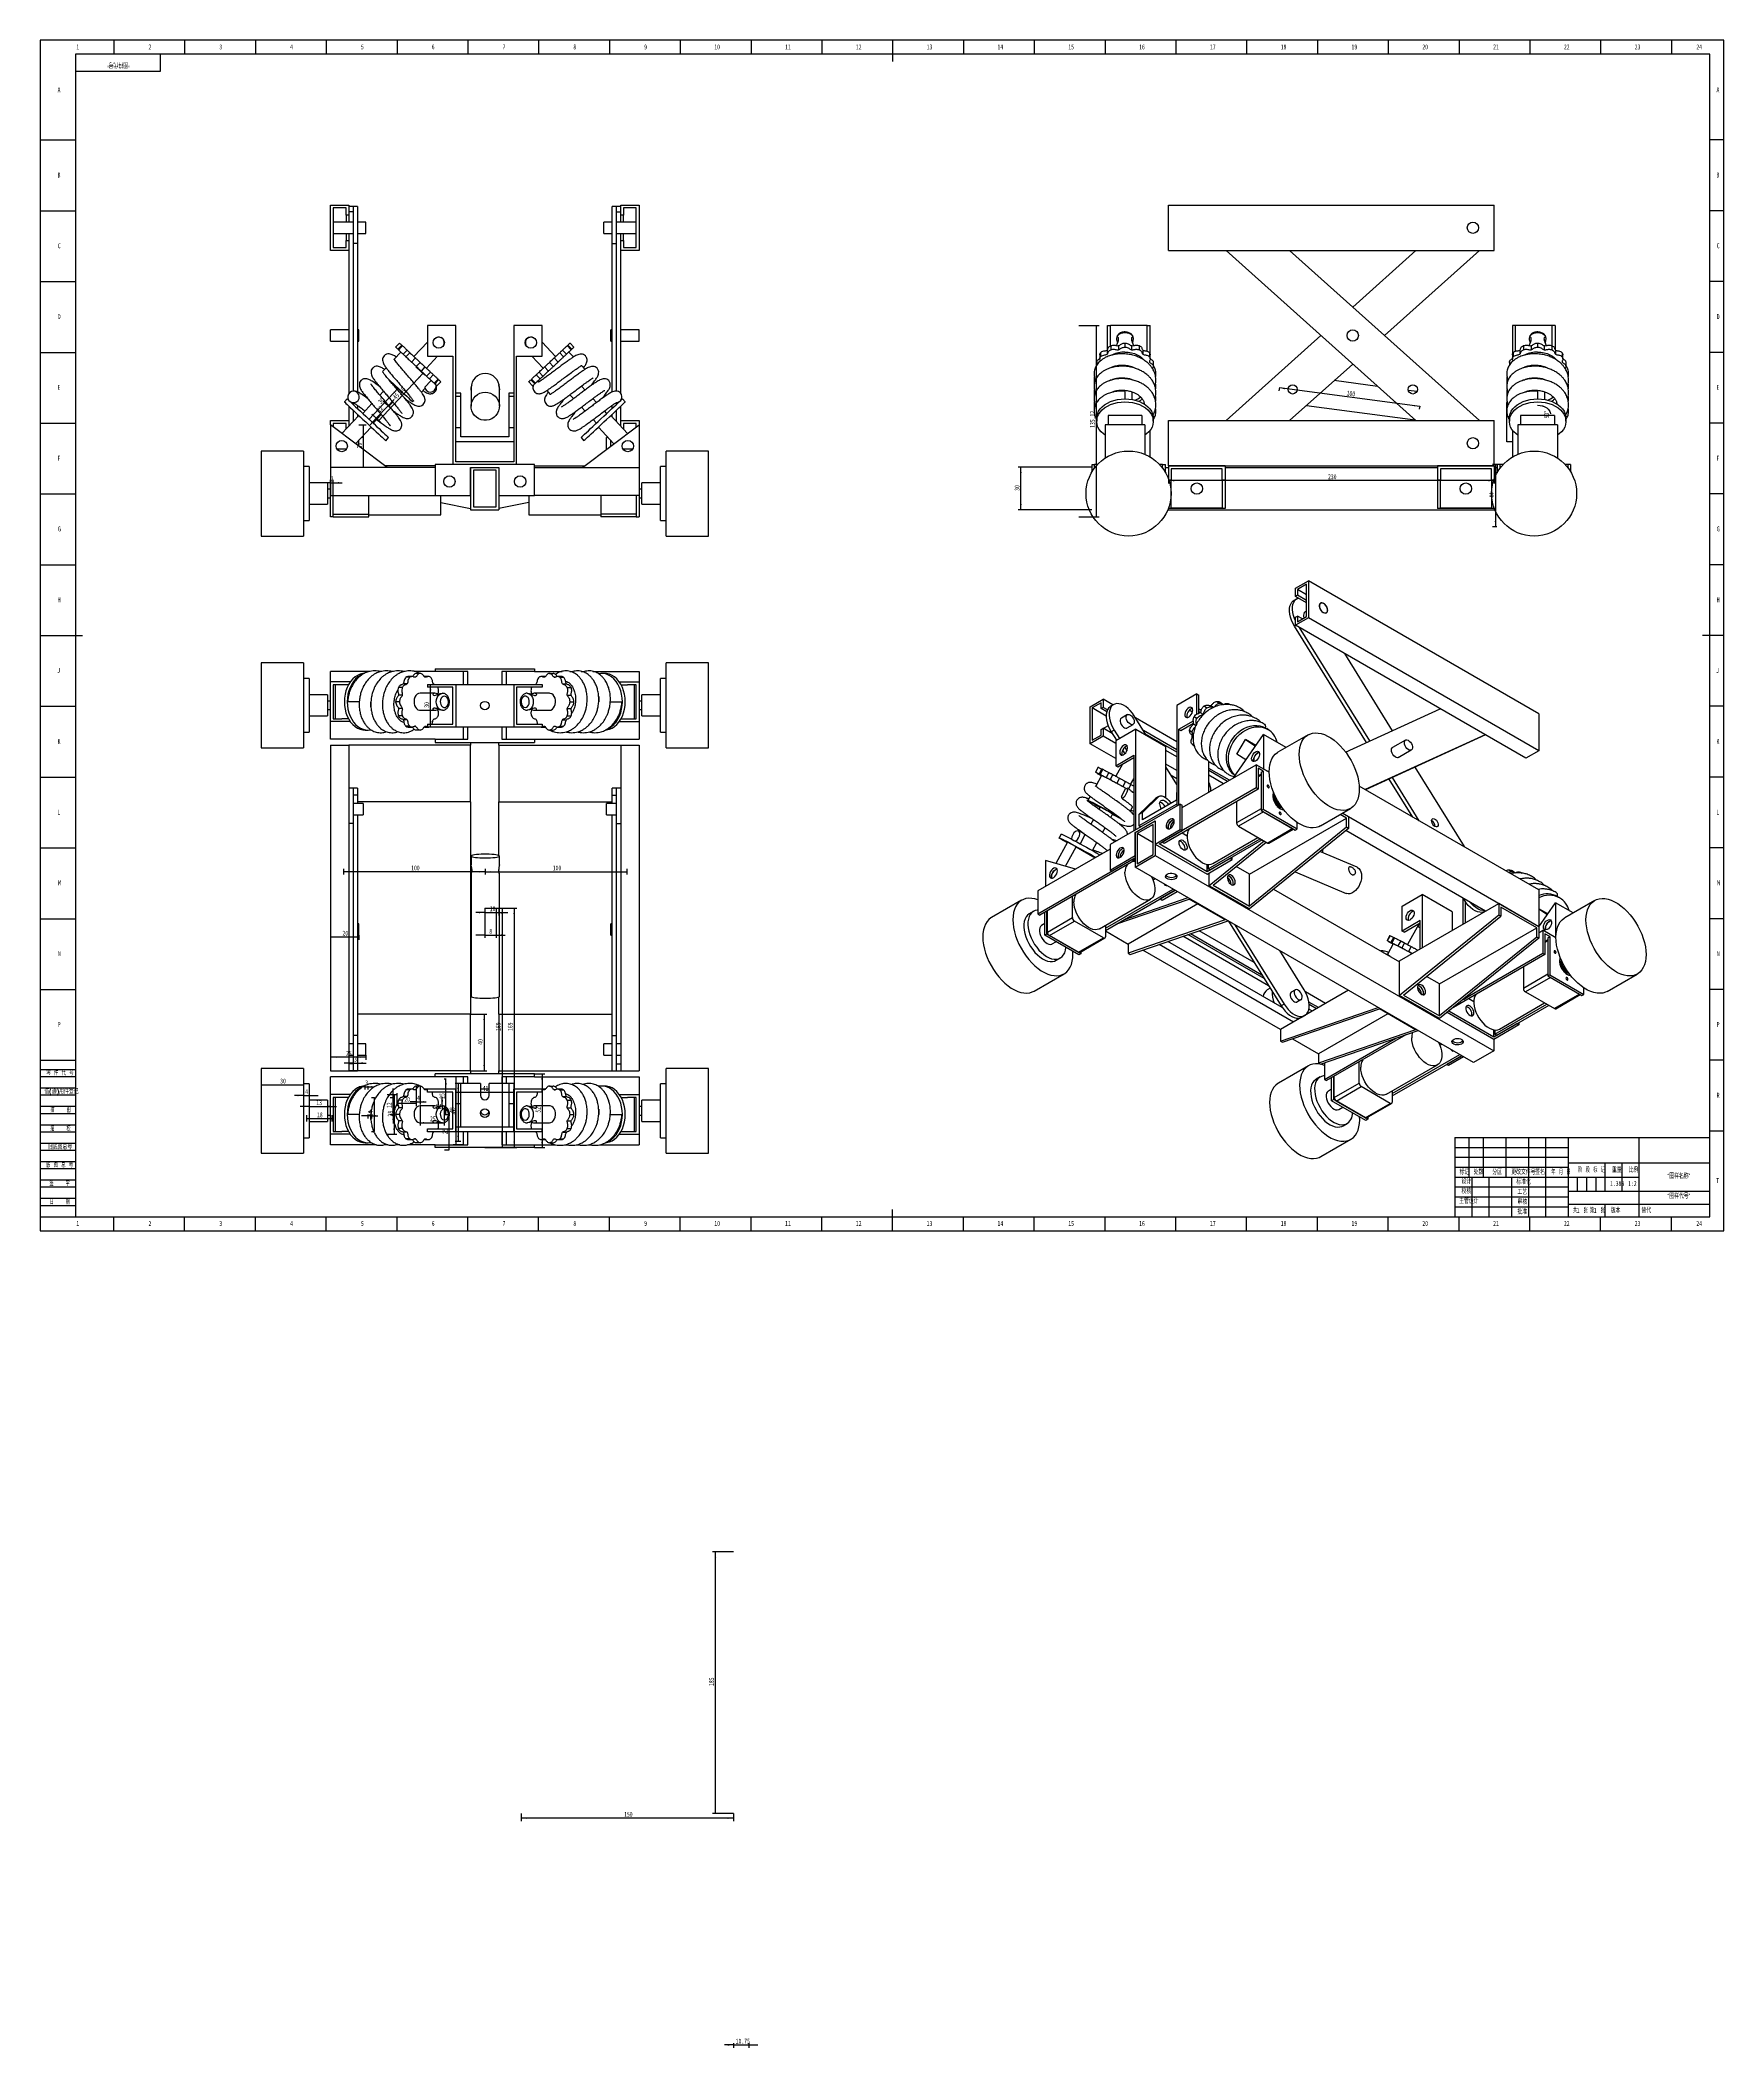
# Model space of a CAD drawing. Header units: millimetres. Extents: x 0 to 1189, y -577 to 841.
import ezdxf

# ---------------------------------------------------------------- set-up
doc = ezdxf.new("R2010")
doc.units = ezdxf.units.MM
for name, color, linetype in [('10', 7, 'Continuous'), ('5', 7, 'Continuous'), ('9', 7, 'Continuous'), ('SLD-0', 7, 'Continuous')]:
    doc.layers.add(name, color=color, linetype=linetype)
doc.styles.add('SLDTEXTSTYLE0', font='TXT', dxfattribs={"width": 0.7, "bigfont": 'bigfont'})
doc.styles.add('SLDTEXTSTYLE1', font='TXT', dxfattribs={"width": 0.6, "bigfont": 'bigfont'})
doc.styles.add('SLDTEXTSTYLE2', font='TXT', dxfattribs={"width": 0.614286, "bigfont": 'bigfont'})
doc.styles.add('SLDTEXTSTYLE3', font='TXT', dxfattribs={"width": 0.62, "bigfont": 'bigfont'})
doc.styles.add('SLDTEXTSTYLE4', font='TXT', dxfattribs={"width": 0.566667, "bigfont": 'bigfont'})
doc.styles.add('SLDTEXTSTYLE5', font='TXT', dxfattribs={"width": 0.7})
doc.dimstyles.new('SLDDIMSTYLE0', dxfattribs={"dimtxt": 3.5, "dimasz": 4.08, "dimexe": 0, "dimexo": 0.0625, "dimgap": 0.875, "dimtad": 2, "dimrnd": 1e-09, "dimzin": 12, "dimdsep": 46, "dimtxsty": 'SLDTEXTSTYLE5', "dimsah": 1, "dimcen": 0.09, "dimadec": 0, "dimazin": 3, "dimtfac": 1, "dimtmove": 0, "dimatfit": 0, "dimfxl": 0, "dimfrac": 2, "dimtolj": 1, "dimtzin": 12, "dimarcsym": 0})
doc.dimstyles.new('SLDDIMSTYLE1', dxfattribs={"dimtxt": 3.5, "dimasz": 4.08, "dimexe": 0, "dimexo": 0.0625, "dimgap": 0.875, "dimtad": 2, "dimrnd": 1e-09, "dimzin": 12, "dimdsep": 46, "dimtxsty": 'SLDTEXTSTYLE5', "dimsah": 1, "dimcen": 0.09, "dimadec": 0, "dimazin": 3, "dimtfac": 1, "dimtofl": 0, "dimtmove": 0, "dimatfit": 3, "dimfxl": 0, "dimfrac": 2, "dimtolj": 1, "dimtzin": 12, "dimarcsym": 0})
doc.dimstyles.new('SLDDIMSTYLE2', dxfattribs={"dimtxt": 3.5, "dimasz": 4.08, "dimexe": 0, "dimexo": 0.0625, "dimgap": 0.875, "dimtad": 2, "dimrnd": 1e-09, "dimzin": 4, "dimdsep": 46, "dimtxsty": 'SLDTEXTSTYLE5', "dimsah": 1, "dimcen": 0.09, "dimadec": 0, "dimazin": 1, "dimtfac": 1, "dimtofl": 0, "dimtmove": 0, "dimatfit": 3, "dimfxl": 0, "dimfrac": 2, "dimtolj": 1, "dimtzin": 12, "dimarcsym": 0})
doc.dimstyles.new('SLDDIMSTYLE3', dxfattribs={"dimtxt": 3.5, "dimasz": 4.08, "dimexe": 0, "dimexo": 0.0625, "dimgap": 0.875, "dimtad": 2, "dimdec": 4, "dimzin": 12, "dimdsep": 46, "dimtxsty": 'SLDTEXTSTYLE5', "dimsah": 1, "dimcen": 0.09, "dimazin": 3, "dimtfac": 1, "dimtofl": 0, "dimtmove": 0, "dimatfit": 3, "dimfxl": 0, "dimfrac": 2, "dimtolj": 1, "dimtzin": 12, "dimarcsym": 0})
doc.dimstyles.new('SLDDIMSTYLE4', dxfattribs={"dimtxt": 3.5, "dimasz": 4.08, "dimexe": 0, "dimexo": 0.0625, "dimgap": 0.875, "dimtad": 2, "dimrnd": 1e-09, "dimzin": 12, "dimdsep": 46, "dimtxsty": 'SLDTEXTSTYLE5', "dimsah": 1, "dimcen": 0, "dimadec": 0, "dimazin": 3, "dimtfac": 1, "dimtofl": 0, "dimtmove": 0, "dimatfit": 3, "dimfxl": 0, "dimfrac": 2, "dimtolj": 1, "dimtzin": 12, "dimarcsym": 0})

# ---------------------------------------------------------------- blocks, each defined once
blk = doc.blocks.new('_D')
at = {"layer": '10'}
for p, q in [((205, 528.4), (198.6, 528.4)), ((205, 504.3), (205, 530.4)), ((205, 528.4), (207, 528.4)), ((207, 504.3), (207, 530.4)), ((207, 528.4), (213.3, 528.4))]:
    blk.add_line(p, q, dxfattribs=at)
for points in [[(205, 528.4), (200.9, 528.9), (200.9, 527.9)], [(207, 528.4), (211.1, 527.9), (211.1, 528.9)]]:
    blk.add_solid(points, dxfattribs=at)
at = {"layer": '10', "insert": (205.2, 532.9), "char_height": 3.5, "attachment_point": 1, "style": 'SLDTEXTSTYLE5'}
blk.add_mtext('2', dxfattribs=at)
blk = doc.blocks.new('_D_1')
at = {"layer": '10'}
for p, q in [((252, 595.9), (254.2, 593.8)), ((232.3, 573.2), (252.8, 595.1)), ((231.5, 574), (233.7, 571.9))]:
    blk.add_line(p, q, dxfattribs=at)
for points in [[(252.8, 595.1), (249.6, 592.5), (250.4, 591.8)], [(232.3, 573.2), (235.4, 575.9), (234.7, 576.6)]]:
    blk.add_solid(points, dxfattribs=at)
at = {"layer": '10', "insert": (238.2, 586.1), "char_height": 3.5, "attachment_point": 1, "rotation": 46.8674, "style": 'SLDTEXTSTYLE5'}
blk.add_mtext('30', dxfattribs=at)
blk = doc.blocks.new('_D_2')
at = {"layer": '10'}
for p, q in [((237.4, 573.9), (245.6, 582.6)), ((242.4, 585.7), (247.1, 581.3)), ((245.6, 582.6), (250, 587.3)), ((237.4, 573.9), (233.1, 569.2)), ((234.2, 576.9), (238.9, 572.5))]:
    blk.add_line(p, q, dxfattribs=at)
for points in [[(245.6, 582.6), (248.8, 585.3), (248, 586)], [(237.4, 573.9), (234.3, 571.3), (235, 570.6)]]:
    blk.add_solid(points, dxfattribs=at)
at = {"layer": '10', "insert": (237.2, 580.2), "char_height": 3.5, "attachment_point": 1, "rotation": 46.8674, "style": 'SLDTEXTSTYLE5'}
blk.add_mtext('12', dxfattribs=at)
blk = doc.blocks.new('_D_3')
at = {"layer": '10'}
for p, q in [((265.4, 610.2), (271.7, 604.3)), ((239.1, 572.3), (270.2, 605.6)), ((234.2, 576.9), (240.5, 571))]:
    blk.add_line(p, q, dxfattribs=at)
for points in [[(270.2, 605.6), (267.1, 603), (267.8, 602.3)], [(239.1, 572.3), (242.2, 575), (241.5, 575.7)]]:
    blk.add_solid(points, dxfattribs=at)
at = {"layer": '10', "insert": (248.7, 589.3), "char_height": 3.5, "attachment_point": 1, "rotation": 46.8674, "style": 'SLDTEXTSTYLE5'}
blk.add_mtext('45.60', dxfattribs=at)
blk = doc.blocks.new('_D_4')
at = {"layer": '10'}
for p, q in [((225, 569.3), (230.2, 569.3)), ((228.2, 569.3), (228.2, 539.3)), ((225, 539.3), (230.2, 539.3))]:
    blk.add_line(p, q, dxfattribs=at)
for points in [[(228.2, 569.3), (227.7, 565.2), (228.7, 565.2)], [(228.2, 539.3), (228.7, 543.4), (227.7, 543.4)]]:
    blk.add_solid(points, dxfattribs=at)
at = {"layer": '10', "insert": (223.7, 552.7), "char_height": 3.5, "attachment_point": 1, "rotation": 90, "style": 'SLDTEXTSTYLE5'}
blk.add_mtext('30', dxfattribs=at)
blk = doc.blocks.new('_D_5')
at = {"layer": '10'}
for p, q in [((1028.8, 541.3), (1025.7, 541.3)), ((1027.7, 541.3), (1027.7, 497.3)), ((1028.8, 497.3), (1025.7, 497.3))]:
    blk.add_line(p, q, dxfattribs=at)
for points in [[(1027.7, 541.3), (1027.2, 537.2), (1028.2, 537.2)], [(1027.7, 497.3), (1028.2, 501.4), (1027.2, 501.4)]]:
    blk.add_solid(points, dxfattribs=at)
at = {"layer": '10', "insert": (1023.2, 517.7), "char_height": 3.5, "attachment_point": 1, "rotation": 90, "style": 'SLDTEXTSTYLE5'}
blk.add_mtext('44', dxfattribs=at)
blk = doc.blocks.new('_D_6')
at = {"layer": '10'}
for p, q in [((742.8, 539.3), (690.6, 539.3)), ((692.6, 509.3), (692.6, 539.3)), ((742.8, 509.3), (690.6, 509.3))]:
    blk.add_line(p, q, dxfattribs=at)
for points in [[(692.6, 539.3), (692.1, 535.2), (693.1, 535.2)], [(692.6, 509.3), (693.1, 513.4), (692.1, 513.4)]]:
    blk.add_solid(points, dxfattribs=at)
at = {"layer": '10', "insert": (688.1, 522.7), "char_height": 3.5, "attachment_point": 1, "rotation": 90, "style": 'SLDTEXTSTYLE5'}
blk.add_mtext('30', dxfattribs=at)
blk = doc.blocks.new('_D_7')
at = {"layer": '10', "flags": 128}
blk.add_lwpolyline([(1057.5, 583.1), (1059.3, 583), (1061, 582.7), (1062.5, 582.1), (1063.9, 581.3), (1065, 580.4), (1065.8, 579.3), (1066.3, 578.2), (1066.5, 577)], dxfattribs=at)
at = {"layer": '10'}
for points in [[(1057.5, 583.1), (1061.4, 582), (1061.6, 583)], [(1066.5, 577), (1066.1, 579.9), (1065.2, 579.5)]]:
    blk.add_solid(points, dxfattribs=at)
at = {"layer": '10', "insert": (1062, 573.9), "char_height": 3.5, "attachment_point": 1, "rotation": 90, "style": 'SLDTEXTSTYLE5'}
blk.add_mtext('90°', dxfattribs=at)
blk = doc.blocks.new('_D_8')
at = {"layer": '10'}
for p, q in [((796.8, 540.3), (796.8, 527.9)), ((1026.8, 540.3), (1026.8, 527.9)), ((1026.8, 529.9), (796.8, 529.9))]:
    blk.add_line(p, q, dxfattribs=at)
for points in [[(796.8, 529.9), (800.9, 529.4), (800.9, 530.4)], [(1026.8, 529.9), (1022.7, 530.4), (1022.7, 529.4)]]:
    blk.add_solid(points, dxfattribs=at)
at = {"layer": '10', "insert": (909.5, 534.4), "char_height": 3.5, "attachment_point": 1, "style": 'SLDTEXTSTYLE5'}
blk.add_mtext('230', dxfattribs=at)
blk = doc.blocks.new('_D_9')
at = {"layer": '10'}
for p, q in [((875.1, 595.6), (874.8, 593.4)), ((974.2, 582.3), (875.1, 595.4)), ((974.2, 582.5), (973.9, 580.3))]:
    blk.add_line(p, q, dxfattribs=at)
for points in [[(875.1, 595.4), (879, 594.4), (879.2, 595.4)], [(974.2, 582.3), (970.2, 583.3), (970.1, 582.3)]]:
    blk.add_solid(points, dxfattribs=at)
at = {"layer": '10', "insert": (922.9, 593.6), "char_height": 3.5, "attachment_point": 1, "rotation": 352.4596, "style": 'SLDTEXTSTYLE5'}
blk.add_mtext('100', dxfattribs=at)
blk = doc.blocks.new('_D_10')
at = {"layer": '10'}
for p, q in [((733.6, 639.4), (747.8, 639.4)), ((745.8, 639.4), (745.8, 504.3)), ((733.6, 504.3), (747.8, 504.3))]:
    blk.add_line(p, q, dxfattribs=at)
for points in [[(745.8, 639.4), (745.3, 635.3), (746.3, 635.3)], [(745.8, 504.3), (746.3, 508.4), (745.3, 508.4)]]:
    blk.add_solid(points, dxfattribs=at)
at = {"layer": '10', "insert": (741.3, 567.2), "char_height": 3.5, "attachment_point": 1, "rotation": 90, "style": 'SLDTEXTSTYLE5'}
blk.add_mtext('135.12', dxfattribs=at)
blk = doc.blocks.new('_D_11')
at = {"layer": '10'}
for p, q in [((299, 108.8), (291.6, 108.8)), ((293.6, 108.8), (293.6, 60.8)), ((299, 60.8), (291.6, 60.8))]:
    blk.add_line(p, q, dxfattribs=at)
for points in [[(293.6, 108.8), (293.1, 104.7), (294.2, 104.7)], [(293.6, 60.8), (294.2, 64.9), (293.1, 64.9)]]:
    blk.add_solid(points, dxfattribs=at)
at = {"layer": '10', "insert": (289.1, 83.3), "char_height": 3.5, "attachment_point": 1, "rotation": 90, "style": 'SLDTEXTSTYLE5'}
blk.add_mtext('48', dxfattribs=at)
blk = doc.blocks.new('_D_12')
at = {"layer": '10'}
for p, q in [((349, 111), (356.4, 111)), ((354.4, 111), (354.4, 59)), ((349, 59), (356.4, 59))]:
    blk.add_line(p, q, dxfattribs=at)
for points in [[(354.4, 111), (353.9, 106.9), (354.9, 106.9)], [(354.4, 59), (354.9, 63.1), (353.9, 63.1)]]:
    blk.add_solid(points, dxfattribs=at)
at = {"layer": '10', "insert": (349.9, 83.5), "char_height": 3.5, "attachment_point": 1, "rotation": 90, "style": 'SLDTEXTSTYLE5'}
blk.add_mtext('52', dxfattribs=at)
blk = doc.blocks.new('_D_13')
at = {"layer": '10'}
for p, q in [((188, 81.8), (188, 77.2)), ((206, 79.2), (188, 79.2)), ((206, 81.8), (206, 77.2))]:
    blk.add_line(p, q, dxfattribs=at)
for points in [[(188, 79.2), (192.1, 78.7), (192.1, 79.7)], [(206, 79.2), (201.9, 79.7), (201.9, 78.7)]]:
    blk.add_solid(points, dxfattribs=at)
at = {"layer": '10', "insert": (195.5, 83.7), "char_height": 3.5, "attachment_point": 1, "style": 'SLDTEXTSTYLE5'}
blk.add_mtext('18', dxfattribs=at)
blk = doc.blocks.new('_D_14')
at = {"layer": '10'}
for p, q in [((156, 104.3), (156, 102.8)), ((156, 103.1), (186, 103.1)), ((186, 104.3), (186, 102.8))]:
    blk.add_line(p, q, dxfattribs=at)
for points in [[(156, 103.1), (160.1, 102.6), (160.1, 103.6)], [(186, 103.1), (181.9, 103.6), (181.9, 102.6)]]:
    blk.add_solid(points, dxfattribs=at)
at = {"layer": '10', "insert": (169.5, 107.6), "char_height": 3.5, "attachment_point": 1, "style": 'SLDTEXTSTYLE5'}
blk.add_mtext('30', dxfattribs=at)
blk = doc.blocks.new('_D_15')
at = {"layer": '10'}
for p, q in [((186, 95.6), (179.6, 95.6)), ((186, 97.2), (186, 95.3)), ((186, 95.6), (190, 95.6)), ((190, 97.2), (190, 95.3)), ((190, 95.6), (196.3, 95.6))]:
    blk.add_line(p, q, dxfattribs=at)
for points in [[(186, 95.6), (181.9, 96.1), (181.9, 95.1)], [(190, 95.6), (194.1, 95.1), (194.1, 96.1)]]:
    blk.add_solid(points, dxfattribs=at)
at = {"layer": '10', "insert": (187.2, 100.1), "char_height": 3.5, "attachment_point": 1, "style": 'SLDTEXTSTYLE5'}
blk.add_mtext('4', dxfattribs=at)
blk = doc.blocks.new('_D_16')
at = {"layer": '10'}
for p, q in [((190, 87.8), (183.6, 87.8)), ((190, 89.7), (190, 87.5)), ((190, 87.8), (203, 87.8)), ((203, 89.7), (203, 87.5)), ((203, 87.8), (209.3, 87.8))]:
    blk.add_line(p, q, dxfattribs=at)
for points in [[(190, 87.8), (185.9, 88.3), (185.9, 87.3)], [(203, 87.8), (207.1, 87.3), (207.1, 88.3)]]:
    blk.add_solid(points, dxfattribs=at)
at = {"layer": '10', "insert": (195, 92.3), "char_height": 3.5, "attachment_point": 1, "style": 'SLDTEXTSTYLE5'}
blk.add_mtext('13', dxfattribs=at)
blk = doc.blocks.new('_D_17')
at = {"layer": '10'}
for p, q in [((304, 153), (315.5, 153)), ((313.5, 153), (313.5, 113)), ((304, 113), (315.5, 113))]:
    blk.add_line(p, q, dxfattribs=at)
for points in [[(313.5, 153), (313, 148.9), (314, 148.9)], [(313.5, 113), (314, 117.1), (313, 117.1)]]:
    blk.add_solid(points, dxfattribs=at)
at = {"layer": '10', "insert": (309, 131.5), "char_height": 3.5, "attachment_point": 1, "rotation": 90, "style": 'SLDTEXTSTYLE5'}
blk.add_mtext('40', dxfattribs=at)
blk = doc.blocks.new('_D_18')
at = {"layer": '10'}
for p, q in [((233.9, 94.3), (236.1, 94.3)), ((235.9, 94.3), (235.9, 70.3)), ((233.9, 70.3), (236.1, 70.3))]:
    blk.add_line(p, q, dxfattribs=at)
for points in [[(235.9, 94.3), (235.4, 90.2), (236.5, 90.2)], [(235.9, 70.3), (236.5, 74.4), (235.4, 74.4)]]:
    blk.add_solid(points, dxfattribs=at)
at = {"layer": '10', "insert": (231.4, 80.8), "char_height": 3.5, "attachment_point": 1, "rotation": 90, "style": 'SLDTEXTSTYLE5'}
blk.add_mtext('24', dxfattribs=at)
blk = doc.blocks.new('_D_19')
at = {"layer": '10'}
for p, q in [((229.3, 101.8), (225, 101.8)), ((229.3, 102.3), (229.3, 99.8)), ((229.3, 101.8), (231.4, 101.8)), ((231.4, 102.3), (231.4, 99.8)), ((231.4, 101.8), (235.7, 101.8))]:
    blk.add_line(p, q, dxfattribs=at)
for points in [[(229.3, 101.8), (226.5, 102.3), (226.5, 101.3)], [(231.4, 101.8), (234.2, 101.3), (234.2, 102.3)]]:
    blk.add_solid(points, dxfattribs=at)
at = {"layer": '10', "insert": (229.6, 106.3), "char_height": 3.5, "attachment_point": 1, "style": 'SLDTEXTSTYLE5'}
blk.add_mtext('3', dxfattribs=at)
blk = doc.blocks.new('_D_20')
at = {"layer": '10'}
for p, q in [((251.9, 97.3), (251.9, 88.2)), ((251.9, 90.2), (265.6, 90.2)), ((265.6, 97.3), (265.6, 88.2))]:
    blk.add_line(p, q, dxfattribs=at)
for points in [[(251.9, 90.2), (254.7, 89.7), (254.7, 90.7)], [(265.6, 90.2), (262.8, 90.7), (262.8, 89.7)]]:
    blk.add_solid(points, dxfattribs=at)
at = {"layer": '10', "insert": (257.2, 94.7), "char_height": 3.5, "attachment_point": 1, "style": 'SLDTEXTSTYLE5'}
blk.add_mtext('20', dxfattribs=at)
blk = doc.blocks.new('_D_21')
at = {"layer": '10'}
for p, q in [((265.6, 102.3), (265.6, 89.2)), ((268.3, 102.3), (268.3, 89.2)), ((265.6, 91.2), (261.2, 91.2)), ((265.6, 91.2), (268.3, 91.2)), ((268.3, 91.2), (272.6, 91.2))]:
    blk.add_line(p, q, dxfattribs=at)
for points in [[(265.6, 91.2), (262.8, 91.7), (262.8, 90.7)], [(268.3, 91.2), (271.1, 90.7), (271.1, 91.7)]]:
    blk.add_solid(points, dxfattribs=at)
at = {"layer": '10', "insert": (266.2, 95.7), "char_height": 3.5, "attachment_point": 1, "style": 'SLDTEXTSTYLE5'}
blk.add_mtext('4', dxfattribs=at)
blk = doc.blocks.new('_D_22')
at = {"layer": '10'}
for p, q in [((268.3, 88.3), (268.3, 74.4)), ((285.4, 88.3), (285.4, 74.4)), ((268.3, 76.4), (285.4, 76.4))]:
    blk.add_line(p, q, dxfattribs=at)
for points in [[(268.3, 76.4), (271.1, 75.9), (271.1, 76.9)], [(285.4, 76.4), (282.6, 76.9), (282.6, 75.9)]]:
    blk.add_solid(points, dxfattribs=at)
at = {"layer": '10', "insert": (275.3, 80.9), "char_height": 3.5, "attachment_point": 1, "style": 'SLDTEXTSTYLE5'}
blk.add_mtext('25', dxfattribs=at)
blk = doc.blocks.new('_D_23')
at = {"layer": '10'}
for p, q in [((249.2, 94.3), (249.2, 100.6)), ((247.1, 94.3), (249.3, 94.3)), ((249.2, 82.3), (249.2, 94.3)), ((247.1, 82.3), (249.3, 82.3)), ((249.2, 82.3), (249.2, 75.9))]:
    blk.add_line(p, q, dxfattribs=at)
for points in [[(249.2, 94.3), (249.7, 98.4), (248.7, 98.4)], [(249.2, 82.3), (248.7, 78.2), (249.7, 78.2)]]:
    blk.add_solid(points, dxfattribs=at)
at = {"layer": '10', "insert": (244.7, 86.8), "char_height": 3.5, "attachment_point": 1, "rotation": 90, "style": 'SLDTEXTSTYLE5'}
blk.add_mtext('12', dxfattribs=at)
blk = doc.blocks.new('_D_24')
at = {"layer": '10'}
for p, q in [((285.4, 107.3), (286.7, 107.3)), ((286.6, 82.3), (286.6, 107.3)), ((285.4, 82.3), (286.7, 82.3))]:
    blk.add_line(p, q, dxfattribs=at)
for points in [[(286.6, 107.3), (286.1, 103.2), (287.1, 103.2)], [(286.6, 82.3), (287.1, 86.4), (286.1, 86.4)]]:
    blk.add_solid(points, dxfattribs=at)
at = {"layer": '10', "insert": (282.1, 93.3), "char_height": 3.5, "attachment_point": 1, "rotation": 90, "style": 'SLDTEXTSTYLE5'}
blk.add_mtext('25', dxfattribs=at)
blk = doc.blocks.new('_D_25')
at = {"layer": '10'}
for p, q in [((285.6, 82.3), (288.8, 82.3)), ((288.7, 82.3), (288.7, 57.3)), ((285.6, 57.3), (288.8, 57.3))]:
    blk.add_line(p, q, dxfattribs=at)
for points in [[(288.7, 82.3), (288.2, 78.2), (289.2, 78.2)], [(288.7, 57.3), (289.2, 61.4), (288.2, 61.4)]]:
    blk.add_solid(points, dxfattribs=at)
at = {"layer": '10', "insert": (284.2, 68.3), "char_height": 3.5, "attachment_point": 1, "rotation": 90, "style": 'SLDTEXTSTYLE5'}
blk.add_mtext('25', dxfattribs=at)
blk = doc.blocks.new('_D_26')
at = {"layer": '10'}
for q in [(284, 94.6), (284, 86.3)]:
    blk.add_line((284, 88.3), q, dxfattribs=at)
blk.add_solid([(284, 88.3), (284.5, 92.4), (283.5, 92.4)], dxfattribs=at)
at = {"layer": '10', "insert": (279.5, 85.8), "char_height": 3.5, "attachment_point": 1, "rotation": 90, "style": 'SLDTEXTSTYLE5'}
blk.add_mtext('R2', dxfattribs=at)
blk = doc.blocks.new('_D_27')
at = {"layer": '10'}
for p, q in [((231.4, 81.3), (227, 81.3)), ((231.4, 82.3), (231.4, 79.3)), ((234.1, 81.3), (231.4, 81.3)), ((234.1, 82.3), (234.1, 79.3)), ((234.1, 81.3), (238.5, 81.3))]:
    blk.add_line(p, q, dxfattribs=at)
for points in [[(231.4, 81.3), (228.6, 81.8), (228.6, 80.8)], [(234.1, 81.3), (236.9, 80.8), (236.9, 81.8)]]:
    blk.add_solid(points, dxfattribs=at)
at = {"layer": '10', "insert": (232, 85.8), "char_height": 3.5, "attachment_point": 1, "style": 'SLDTEXTSTYLE5'}
blk.add_mtext('4', dxfattribs=at)
blk = doc.blocks.new('_D_28')
at = {"layer": '10'}
for p, q in [((245, 96.3), (251.9, 96.3)), ((249.9, 96.3), (249.9, 68.3)), ((245, 68.3), (251.9, 68.3))]:
    blk.add_line(p, q, dxfattribs=at)
for points in [[(249.9, 96.3), (249.4, 92.2), (250.4, 92.2)], [(249.9, 68.3), (250.4, 72.4), (249.4, 72.4)]]:
    blk.add_solid(points, dxfattribs=at)
at = {"layer": '10', "insert": (245.4, 80.8), "char_height": 3.5, "attachment_point": 1, "rotation": 90, "style": 'SLDTEXTSTYLE5'}
blk.add_mtext('28', dxfattribs=at)
blk = doc.blocks.new('_D_29')
at = {"layer": '10'}
for p, q in [((221, 118.5), (214.6, 118.5)), ((221, 124.9), (221, 118.3)), ((221, 118.5), (224, 118.5)), ((224, 124.9), (224, 118.3)), ((224, 118.5), (230.3, 118.5))]:
    blk.add_line(p, q, dxfattribs=at)
for points in [[(221, 118.5), (216.9, 119.1), (216.9, 118)], [(224, 118.5), (228.1, 118), (228.1, 119.1)]]:
    blk.add_solid(points, dxfattribs=at)
at = {"layer": '10', "insert": (221.7, 123.1), "char_height": 3.5, "attachment_point": 1, "style": 'SLDTEXTSTYLE5'}
blk.add_mtext('3', dxfattribs=at)
blk = doc.blocks.new('_D_30')
at = {"layer": '10'}
for p, q in [((205, 124), (205, 120.7)), ((230, 122.7), (205, 122.7)), ((230, 124), (230, 120.7))]:
    blk.add_line(p, q, dxfattribs=at)
for points in [[(205, 122.7), (209.1, 122.2), (209.1, 123.2)], [(230, 122.7), (225.9, 123.2), (225.9, 122.2)]]:
    blk.add_solid(points, dxfattribs=at)
at = {"layer": '10', "insert": (216, 127.2), "char_height": 3.5, "attachment_point": 1, "style": 'SLDTEXTSTYLE5'}
blk.add_mtext('25', dxfattribs=at)
blk = doc.blocks.new('_D_31')
at = {"layer": '10'}
for p, q in [((205, 208.9), (205, 205.5)), ((225, 207.5), (205, 207.5)), ((225, 208.9), (225, 205.5))]:
    blk.add_line(p, q, dxfattribs=at)
for points in [[(205, 207.5), (209.1, 207), (209.1, 208)], [(225, 207.5), (220.9, 208), (220.9, 207)]]:
    blk.add_solid(points, dxfattribs=at)
at = {"layer": '10', "insert": (213.5, 212), "char_height": 3.5, "attachment_point": 1, "style": 'SLDTEXTSTYLE5'}
blk.add_mtext('20', dxfattribs=at)
blk = doc.blocks.new('_D_32')
at = {"layer": '10'}
for p, q in [((293.5, 104.1), (293.5, 95.9)), ((334.5, 104.1), (334.5, 95.9)), ((293.5, 97.9), (334.5, 97.9))]:
    blk.add_line(p, q, dxfattribs=at)
for points in [[(293.5, 97.9), (297.6, 97.4), (297.6, 98.4)], [(334.5, 97.9), (330.4, 98.4), (330.4, 97.4)]]:
    blk.add_solid(points, dxfattribs=at)
at = {"layer": '10', "insert": (312.5, 102.4), "char_height": 3.5, "attachment_point": 1, "style": 'SLDTEXTSTYLE5'}
blk.add_mtext('41', dxfattribs=at)
blk = doc.blocks.new('_D_33')
at = {"layer": '10'}
for p, q in [((297, 104.1), (293.1, 104.1)), ((295.1, 104.1), (295.1, 63.1)), ((297, 63.1), (293.1, 63.1))]:
    blk.add_line(p, q, dxfattribs=at)
for points in [[(295.1, 104.1), (294.6, 100.1), (295.6, 100.1)], [(295.1, 63.1), (295.6, 67.2), (294.6, 67.2)]]:
    blk.add_solid(points, dxfattribs=at)
at = {"layer": '10', "insert": (290.6, 82.1), "char_height": 3.5, "attachment_point": 1, "rotation": 90, "style": 'SLDTEXTSTYLE5'}
blk.add_mtext('41', dxfattribs=at)
blk = doc.blocks.new('_D_34')
at = {"layer": '10'}
for p, q in [((214.3, 255.7), (214.3, 251.6)), ((314.3, 255.7), (314.3, 251.6)), ((314.3, 253.6), (214.3, 253.6))]:
    blk.add_line(p, q, dxfattribs=at)
for points in [[(214.3, 253.6), (218.4, 253.1), (218.4, 254.1)], [(314.3, 253.6), (310.2, 254.1), (310.2, 253.1)]]:
    blk.add_solid(points, dxfattribs=at)
at = {"layer": '10', "insert": (262, 258.1), "char_height": 3.5, "attachment_point": 1, "style": 'SLDTEXTSTYLE5'}
blk.add_mtext('100', dxfattribs=at)
blk = doc.blocks.new('_D_35')
at = {"layer": '10'}
for p, q in [((314.3, 255.7), (314.3, 251.6)), ((414.3, 255.7), (414.3, 251.6)), ((314.3, 253.6), (414.3, 253.6))]:
    blk.add_line(p, q, dxfattribs=at)
for points in [[(314.3, 253.6), (318.4, 253.1), (318.4, 254.1)], [(414.3, 253.6), (410.2, 254.1), (410.2, 253.1)]]:
    blk.add_solid(points, dxfattribs=at)
at = {"layer": '10', "insert": (362, 258.1), "char_height": 3.5, "attachment_point": 1, "style": 'SLDTEXTSTYLE5'}
blk.add_mtext('100', dxfattribs=at)
blk = doc.blocks.new('_D_36')
at = {"layer": '10'}
for p, q in [((273.5, 386), (277.7, 386)), ((275.7, 356), (275.7, 386)), ((273.5, 356), (277.7, 356))]:
    blk.add_line(p, q, dxfattribs=at)
for points in [[(275.7, 386), (275.2, 381.9), (276.2, 381.9)], [(275.7, 356), (276.2, 360.1), (275.2, 360.1)]]:
    blk.add_solid(points, dxfattribs=at)
at = {"layer": '10', "insert": (271.2, 369.5), "char_height": 3.5, "attachment_point": 1, "rotation": 90, "style": 'SLDTEXTSTYLE5'}
blk.add_mtext('30', dxfattribs=at)
blk = doc.blocks.new('_D_37')
at = {"layer": '10'}
for p, q in [((314, 228), (314, 222.8)), ((324, 228), (324, 222.8)), ((314, 224.8), (307.6, 224.8)), ((314, 224.8), (324, 224.8)), ((324, 224.8), (330.3, 224.8))]:
    blk.add_line(p, q, dxfattribs=at)
for points in [[(314, 224.8), (309.9, 225.3), (309.9, 224.3)], [(324, 224.8), (328.1, 224.3), (328.1, 225.3)]]:
    blk.add_solid(points, dxfattribs=at)
at = {"layer": '10', "insert": (317.5, 229.3), "char_height": 3.5, "attachment_point": 1, "style": 'SLDTEXTSTYLE5'}
blk.add_mtext('10', dxfattribs=at)
blk = doc.blocks.new('_D_38')
at = {"layer": '10'}
for p, q in [((314, 228), (328.2, 228)), ((326.2, 228), (326.2, 59)), ((314, 59), (328.2, 59))]:
    blk.add_line(p, q, dxfattribs=at)
for points in [[(326.2, 228), (325.7, 223.9), (326.7, 223.9)], [(326.2, 59), (326.7, 63.1), (325.7, 63.1)]]:
    blk.add_solid(points, dxfattribs=at)
at = {"layer": '10', "insert": (321.7, 141.2), "char_height": 3.5, "attachment_point": 1, "rotation": 90, "style": 'SLDTEXTSTYLE5'}
blk.add_mtext('169', dxfattribs=at)
blk = doc.blocks.new('_D_39')
at = {"layer": '10'}
for p, q in [((339.7, -411.6), (339.7, -416.8)), ((489.7, -414.8), (339.7, -414.8)), ((489.7, -411.6), (489.7, -416.8))]:
    blk.add_line(p, q, dxfattribs=at)
for points in [[(339.7, -414.8), (343.8, -415.3), (343.8, -414.3)], [(489.7, -414.8), (485.6, -414.3), (485.6, -415.3)]]:
    blk.add_solid(points, dxfattribs=at)
at = {"layer": '10', "insert": (412.4, -410.3), "char_height": 3.5, "attachment_point": 1, "style": 'SLDTEXTSTYLE5'}
blk.add_mtext('150', dxfattribs=at)
blk = doc.blocks.new('_D_40')
at = {"layer": '10'}
for p, q in [((489.7, -226.6), (474.9, -226.6)), ((476.9, -411.6), (476.9, -226.6)), ((489.7, -411.6), (474.9, -411.6))]:
    blk.add_line(p, q, dxfattribs=at)
for points in [[(476.9, -226.6), (476.3, -230.7), (477.4, -230.7)], [(476.9, -411.6), (477.4, -407.6), (476.3, -407.6)]]:
    blk.add_solid(points, dxfattribs=at)
at = {"layer": '10', "insert": (472.3, -321.4), "char_height": 3.5, "attachment_point": 1, "rotation": 90, "style": 'SLDTEXTSTYLE5'}
blk.add_mtext('185', dxfattribs=at)
blk = doc.blocks.new('_D_41')
at = {"layer": '10'}
for p, q in [((314, 228), (336.7, 228)), ((334.7, 228), (334.7, 59)), ((314, 59), (336.7, 59))]:
    blk.add_line(p, q, dxfattribs=at)
for points in [[(334.7, 228), (334.2, 223.9), (335.2, 223.9)], [(334.7, 59), (335.2, 63.1), (334.2, 63.1)]]:
    blk.add_solid(points, dxfattribs=at)
at = {"layer": '10', "insert": (330.2, 141.2), "char_height": 3.5, "attachment_point": 1, "rotation": 90, "style": 'SLDTEXTSTYLE5'}
blk.add_mtext('169', dxfattribs=at)
blk = doc.blocks.new('_D_42')
at = {"layer": '10'}
for p, q in [((314, 228), (314, 206.9)), ((322, 228), (322, 206.9)), ((314, 208.9), (307.6, 208.9)), ((314, 208.9), (322, 208.9)), ((322, 208.9), (328.3, 208.9))]:
    blk.add_line(p, q, dxfattribs=at)
for points in [[(314, 208.9), (309.9, 209.4), (309.9, 208.4)], [(322, 208.9), (326.1, 208.4), (326.1, 209.4)]]:
    blk.add_solid(points, dxfattribs=at)
at = {"layer": '10', "insert": (317.2, 213.4), "char_height": 3.5, "attachment_point": 1, "style": 'SLDTEXTSTYLE5'}
blk.add_mtext('8', dxfattribs=at)
blk = doc.blocks.new('_D_43')
at = {"layer": '10'}
for p, q in [((489.7, -575), (483.3, -575)), ((489.7, -573.6), (489.7, -577)), ((489.7, -575), (500.4, -575)), ((500.4, -573.6), (500.4, -577)), ((500.4, -575), (506.8, -575))]:
    blk.add_line(p, q, dxfattribs=at)
for points in [[(489.7, -575), (485.6, -574.5), (485.6, -575.5)], [(500.4, -575), (504.5, -575.5), (504.5, -574.5)]]:
    blk.add_solid(points, dxfattribs=at)
at = {"layer": '10', "insert": (491.2, -570.5), "char_height": 3.5, "attachment_point": 1, "style": 'SLDTEXTSTYLE5'}
blk.add_mtext('10.75', dxfattribs=at)

msp = doc.modelspace()

# ---------------------------------------------------------------- linework, layer by layer
at = {"color": 7, "linetype": 'Continuous', "lineweight": 25}
for p, q in [((204.99872, 692.48668), (204.99872, 724.48668)), ((204.99872, 724.48668), (217.99872, 724.48668)), ((217.99872, 724.48668), (217.99872, 717.48668)), ((220.99872, 723.48668), (217.99872, 723.48668)), ((223.99872, 723.48668), (220.99872, 723.48668)), ((220.99872, 723.48668), (220.99872, 697.31863)), ((223.99872, 723.48668), (223.99872, 697.31863)), ((406.99872, 723.48668), (403.99871, 723.48668)), ((403.99871, 697.31863), (403.99871, 723.48668)), ((409.99873, 723.48668), (406.99872, 723.48668)), ((406.99872, 697.31863), (406.99872, 723.48668)), ((409.99873, 717.48668), (409.99873, 724.48668)), ((409.99873, 724.48668), (422.99872, 724.48668)), ((422.99872, 724.48668), (422.99872, 692.48668)), ((796.80962, 692.48668), (796.80962, 724.48668)), ((796.80962, 724.48668), (1026.80963, 724.48668)), ((1026.80963, 692.48668), (1026.80963, 724.48668)), ((206.99872, 722.48668), (206.99872, 694.48668)), ((215.99872, 722.48668), (206.99872, 722.48668)), ((220.99872, 712.48667), (206.99872, 712.48667)), ((215.99872, 717.48668), (215.99872, 722.48668)), ((215.99872, 717.48668), (215.99872, 712.48667)), ((217.99872, 717.48668), (215.99872, 717.48668)), ((220.99872, 719.65473), (217.99872, 719.65473)), ((217.99872, 717.48668), (217.99872, 712.48667)), ((229.99872, 712.48667), (223.99872, 712.48667)), ((229.99872, 709.01421), (229.99872, 712.48667)), ((229.99872, 704.48667), (229.99872, 709.01421)), ((403.99871, 712.48667), (397.99872, 712.48667)), ((397.99872, 709.01421), (397.99872, 712.48667)), ((397.99872, 704.48667), (397.99872, 709.01421)), ((406.99872, 719.65473), (409.99873, 719.65473)), ((420.99872, 712.48667), (406.99872, 712.48667)), ((409.99873, 712.48667), (409.99873, 717.48668)), ((411.99872, 717.48668), (409.99873, 717.48668)), ((411.99872, 722.48668), (411.99872, 717.48668)), ((420.99872, 722.48668), (411.99872, 722.48668)), ((411.99872, 712.48667), (411.99872, 717.48668)), ((420.99872, 694.48668), (420.99872, 722.48668)), ((206.99872, 704.48667), (220.99872, 704.48667)), ((215.99872, 704.48667), (215.99872, 699.48668)), ((215.99872, 694.48668), (215.99872, 699.48668)), ((215.99872, 699.48668), (217.99872, 699.48668)), ((217.99872, 704.48667), (217.99872, 699.48668)), ((217.99872, 699.48668), (217.99872, 692.48668)), ((223.99872, 697.31863), (220.99872, 697.31863)), ((220.99872, 697.31863), (220.99872, 632.38236)), ((223.99872, 704.48667), (229.99872, 704.48667)), ((223.99872, 697.31863), (223.99872, 592.52143)), ((397.99872, 704.48667), (403.99871, 704.48667)), ((403.99871, 697.31863), (406.99872, 697.31863)), ((403.99871, 592.44892), (403.99871, 697.31863)), ((406.99872, 704.48667), (420.99872, 704.48667)), ((406.99872, 632.38236), (406.99872, 697.31863)), ((409.99873, 699.48668), (409.99873, 704.48667)), ((409.99873, 692.48668), (409.99873, 699.48668)), ((409.99873, 699.48668), (411.99872, 699.48668)), ((411.99872, 699.48668), (411.99872, 704.48667)), ((411.99872, 699.48668), (411.99872, 694.48668)), ((217.99872, 692.48668), (204.99872, 692.48668)), ((206.99872, 694.48668), (215.99872, 694.48668)), ((217.99872, 692.48668), (217.99872, 591.42487)), ((409.99873, 591.42487), (409.99873, 692.48668)), ((422.99872, 692.48668), (409.99873, 692.48668)), ((411.99872, 694.48668), (420.99872, 694.48668)), ((796.80962, 692.48668), (1026.80963, 692.48668)), ((971.49609, 572.27804), (837.43053, 692.48668)), ((882.36885, 692.48668), (1016.4344, 572.27804)), ((926.93247, 652.52913), (971.49609, 692.48668)), ((1016.4344, 692.48668), (949.40163, 632.38236)), ((273.49872, 639.39804), (273.49872, 617.7686)), ((293.49872, 639.39804), (273.49872, 639.39804)), ((293.49872, 543.27804), (293.49872, 639.39804)), ((334.49872, 639.39804), (334.49872, 543.27804)), ((354.49872, 639.39804), (334.49872, 639.39804)), ((354.49872, 617.7686), (354.49872, 639.39804)), ((753.80963, 622.50931), (753.80963, 639.39804)), ((753.80963, 639.39804), (755.80963, 639.39804)), ((755.80963, 625.06003), (755.80963, 639.39804)), ((781.80962, 639.39804), (755.80963, 639.39804)), ((781.80962, 621.25148), (781.80962, 639.39804)), ((781.80962, 639.39804), (783.80963, 639.39804)), ((783.80963, 619.38831), (783.80963, 639.39804)), ((1039.80963, 639.39804), (1039.80963, 619.47489)), ((1041.80963, 639.39804), (1039.80963, 639.39804)), ((1041.80963, 621.21402), (1041.80963, 639.39804)), ((1067.80963, 639.39804), (1041.80963, 639.39804)), ((1067.80963, 625.04834), (1067.80963, 639.39804)), ((1069.80963, 639.39804), (1067.80963, 639.39804)), ((1069.80963, 639.39804), (1069.80963, 622.55306)), ((217.99872, 636.38236), (204.99872, 636.38236)), ((204.99872, 632.38843), (204.99872, 636.38236)), ((204.99872, 628.38236), (204.99872, 632.38843)), ((204.99872, 628.38236), (217.99872, 628.38236)), ((220.99872, 632.38236), (220.99872, 593.02725)), ((224.99872, 636.38236), (223.99872, 636.38236)), ((223.99872, 628.38236), (224.99872, 628.38236)), ((224.99872, 632.38843), (224.99872, 636.38236)), ((224.99872, 628.38236), (224.99872, 632.38843)), ((253.78211, 627.06344), (251.04735, 624.14435)), ((255.3601, 625.5851), (252.62534, 622.66601)), ((255.73753, 625.2315), (253.00277, 622.31241)), ((273.49872, 627.6319), (263.99893, 617.49179)), ((363.99851, 617.49179), (354.49872, 627.6319)), ((372.25991, 625.2315), (374.99466, 622.31241)), ((375.37209, 622.66601), (372.63734, 625.5851)), ((374.21533, 627.06344), (376.95008, 624.14435)), ((403.99871, 636.38236), (402.99873, 636.38236)), ((402.99873, 632.38843), (402.99873, 636.38236)), ((402.99873, 628.38236), (402.99873, 632.38843)), ((402.99873, 628.38236), (403.99871, 628.38236)), ((406.99872, 592.99292), (406.99872, 632.38236)), ((422.99872, 636.38236), (409.99873, 636.38236)), ((409.99873, 628.38236), (422.99872, 628.38236)), ((422.99872, 632.38843), (422.99872, 636.38236)), ((422.99872, 628.38236), (422.99872, 632.38843)), ((756.10216, 625.2315), (756.10216, 622.31241)), ((761.46115, 625.2315), (761.46115, 622.31241)), ((766.10216, 627.06344), (766.10216, 624.14435)), ((770.74317, 625.2315), (770.74317, 622.31241)), ((776.10217, 625.2315), (776.10217, 622.31241)), ((837.43053, 572.27804), (904.46331, 632.38236)), ((1047.51709, 625.2315), (1047.51709, 622.31241)), ((1052.87608, 625.2315), (1052.87608, 622.31241)), ((1057.5171, 627.06344), (1057.5171, 624.14435)), ((1062.15811, 625.2315), (1062.15811, 622.31241)), ((1067.5171, 625.2315), (1067.5171, 622.31241)), ((254.69622, 620.7259), (249.94348, 615.65281)), ((259.12442, 622.05849), (256.38966, 619.1394)), ((261.07984, 620.22655), (258.34508, 617.30746)), ((264.99068, 616.56267), (262.25592, 613.64358)), ((268.37757, 613.38965), (265.64281, 610.47056)), ((271.76446, 610.21664), (269.0297, 607.29754)), ((272.75621, 609.28752), (280.70173, 617.7686)), ((273.49872, 617.7686), (291.49872, 617.7686)), ((291.49872, 617.7686), (291.49872, 541.27804)), ((336.49872, 617.7686), (354.49872, 617.7686)), ((336.49872, 541.27804), (336.49872, 617.7686)), ((347.29571, 617.7686), (355.24123, 609.28752)), ((356.23298, 610.21664), (358.96774, 607.29754)), ((359.61987, 613.38965), (362.35463, 610.47056)), ((363.00676, 616.56267), (365.74152, 613.64358)), ((366.9176, 620.22655), (369.65236, 617.30746)), ((368.87302, 622.05849), (371.60778, 619.1394)), ((376.57195, 617.23471), (373.30122, 620.7259)), ((384.77623, 608.47743), (382.22186, 611.20399)), ((746.10217, 613.38965), (746.10217, 611.30894)), ((748.26447, 618.7692), (748.26447, 615.85011)), ((748.78165, 620.22655), (748.78165, 617.30746)), ((753.42267, 622.05849), (753.42267, 619.1394)), ((778.78165, 622.05849), (778.78165, 619.1394)), ((783.42267, 620.22655), (783.42267, 617.30746)), ((783.42267, 614.22491), (783.42267, 613.64358)), ((783.91333, 618.76762), (783.87981, 619.02988)), ((783.93985, 615.85011), (783.93985, 618.7692)), ((786.10216, 613.38965), (786.10216, 610.47056)), ((926.93247, 612.2356), (882.36885, 572.27804)), ((1037.5171, 613.38965), (1037.5171, 611.30894)), ((1039.6794, 618.7692), (1039.6794, 615.85011)), ((1040.19659, 620.22655), (1040.19659, 617.30746)), ((1044.8376, 622.05849), (1044.8376, 619.1394)), ((1070.19659, 622.05849), (1070.19659, 619.1394)), ((1074.83761, 620.22655), (1074.83761, 617.30746)), ((1074.83761, 614.22491), (1074.83761, 613.64358)), ((1075.32826, 618.76762), (1075.29474, 619.02988)), ((1075.3548, 615.85011), (1075.3548, 618.7692)), ((1077.5171, 613.38965), (1077.5171, 610.47056)), ((244.28816, 609.6163), (241.7392, 606.89553)), ((248.32016, 599.29355), (248.08119, 599.03848)), ((271.64573, 596.01211), (275.81373, 600.46106)), ((275.6753, 606.55276), (272.94054, 603.63367)), ((277.63072, 604.72082), (274.89596, 601.80173)), ((276.36556, 600.42494), (275.81372, 600.46106)), ((281.01761, 601.54781), (278.28285, 598.62871)), ((278.66028, 598.27512), (281.39504, 601.19421)), ((282.97303, 599.71586), (280.23827, 596.79677)), ((304.3227, 595.57684), (304.3227, 594.75195)), ((304.86556, 597.5521), (304.84248, 597.53859)), ((323.80273, 597.5392), (323.77984, 597.5521)), ((324.32271, 594.75282), (324.32271, 595.57684)), ((345.02441, 599.71586), (347.75917, 596.79677)), ((346.6024, 601.19421), (349.33716, 598.27512)), ((346.97983, 601.54781), (349.71459, 598.62871)), ((350.36672, 604.72082), (353.10147, 601.80173)), ((351.40803, 600.21522), (352.05897, 599.52041)), ((352.32214, 606.55276), (355.05689, 603.63367)), ((384.76801, 593.85969), (382.17388, 596.62868)), ((944.51227, 596.47283), (913.87552, 600.5282)), ((216.86288, 587.6557), (214.81181, 585.46638)), ((217.99872, 582.48072), (217.99872, 572.27804)), ((220.99872, 584.99603), (220.99872, 583.78102)), ((223.99872, 583.03611), (223.99872, 580.97047)), ((234.26762, 584.29381), (227.80947, 577.40036)), ((242.47189, 593.05109), (239.87692, 590.2812)), ((246.42484, 582.64395), (249.02013, 585.41418)), ((254.62911, 591.40123), (255.61789, 592.45665)), ((262.91562, 585.61976), (263.56626, 586.31426)), ((269.21999, 592.34908), (271.68035, 594.97527)), ((271.90163, 594.84427), (271.90228, 594.84309)), ((296.99872, 591.78249), (293.49872, 591.78249)), ((296.99872, 589.2929), (293.49872, 589.2929)), ((296.99872, 589.2929), (296.99872, 591.78249)), ((296.99872, 567.28249), (296.99872, 589.2929)), ((304.3227, 593.90758), (304.3227, 582.45437)), ((324.32271, 582.45437), (324.32271, 593.90845)), ((334.49872, 591.78249), (330.99872, 591.78249)), ((330.99872, 591.78249), (330.99872, 589.2929)), ((334.49872, 589.2929), (330.99872, 589.2929)), ((330.99872, 589.2929), (330.99872, 567.28249)), ((357.7134, 593.48485), (360.26324, 590.76313)), ((374.12669, 590.59175), (376.72034, 587.82328)), ((382.33097, 581.83447), (384.92462, 579.066)), ((392.97229, 585.10241), (390.37814, 587.87141)), ((403.99871, 580.97047), (403.99871, 583.04164)), ((406.99872, 583.78102), (406.99872, 584.99603)), ((409.99873, 572.27804), (409.99873, 582.48072)), ((413.18564, 585.46638), (411.13457, 587.6557)), ((761.10217, 593.53281), (761.10217, 593.0192)), ((771.10216, 587.2215), (771.10216, 592.59217)), ((894.26982, 582.94894), (970.90925, 572.80423)), ((972.23965, 592.80258), (966.20379, 593.60154)), ((1035.66029, 557.28249), (1035.66029, 583.28249)), ((1052.5171, 593.53281), (1052.5171, 593.0192)), ((1062.51709, 587.2215), (1062.51709, 592.59217)), ((204.99872, 572.27804), (217.99872, 572.27804)), ((204.99872, 569.27804), (204.99872, 572.27804)), ((204.99872, 569.27804), (204.99872, 539.27804)), ((244.99872, 539.27804), (204.99872, 569.27804)), ((215.99872, 570.27804), (206.99872, 570.27804)), ((206.99872, 570.27804), (206.99872, 567.77804)), ((225.02863, 575.89473), (213.12202, 563.18557)), ((215.99872, 566.25617), (215.99872, 570.27804)), ((217.99872, 572.27804), (217.99872, 568.39097)), ((220.99872, 579.67016), (220.99872, 571.59319)), ((222.77966, 555.94234), (233.78591, 567.69046)), ((223.99872, 576.8596), (223.99872, 574.7954)), ((235.1072, 570.56346), (240.81586, 576.65691)), ((296.99872, 567.28249), (293.49872, 567.28249)), ((296.99872, 560.78249), (296.99872, 567.28249)), ((330.99872, 567.28249), (330.99872, 560.78249)), ((334.49872, 567.28249), (330.99872, 567.28249)), ((382.99872, 539.27804), (422.99872, 569.27804)), ((390.53525, 573.0772), (392.89024, 570.56346)), ((405.21778, 555.94234), (394.21153, 567.69046)), ((400.18797, 577.40036), (398.58243, 579.11413)), ((402.96881, 575.89473), (414.87542, 563.18557)), ((403.99871, 574.7954), (403.99871, 576.8596)), ((406.99872, 571.59319), (406.99872, 579.67016)), ((409.99873, 568.39097), (409.99873, 572.27804)), ((409.99873, 572.27804), (422.99872, 572.27804)), ((411.99872, 570.27804), (411.99872, 566.25617)), ((420.99872, 570.27804), (411.99872, 570.27804)), ((420.99872, 567.77804), (420.99872, 570.27804)), ((422.99872, 572.27804), (422.99872, 569.27804)), ((422.99872, 569.27804), (422.99872, 539.27804)), ((746.10217, 573.98191), (746.10217, 571.79259)), ((752.10216, 569.27804), (752.10216, 545.83298)), ((780.10216, 569.27804), (752.10216, 569.27804)), ((778.10216, 575.89473), (754.10217, 575.89473)), ((754.10217, 575.89473), (754.10217, 569.27804)), ((778.10216, 575.89473), (778.10216, 569.27804)), ((780.10216, 569.27804), (780.10216, 548.48634)), ((786.10216, 571.79259), (786.10216, 573.98191)), ((796.80962, 540.27804), (796.80962, 572.27804)), ((796.80962, 572.27804), (1026.80963, 572.27804)), ((1026.80963, 540.27804), (1026.80963, 572.27804)), ((1037.5171, 573.98191), (1037.5171, 571.79259)), ((1071.5171, 569.27804), (1043.5171, 569.27804)), ((1043.5171, 569.27804), (1043.5171, 548.48634)), ((1069.51709, 575.89473), (1045.5171, 575.89473)), ((1045.5171, 575.89473), (1045.5171, 569.27804)), ((1069.51709, 575.89473), (1069.51709, 569.27804)), ((1071.5171, 569.27804), (1071.5171, 545.83298)), ((1077.5171, 571.79259), (1077.5171, 573.98191)), ((224.99872, 555.53314), (224.99872, 558.31098)), ((224.99872, 554.27804), (224.99872, 555.53314)), ((227.99872, 560.27804), (226.84157, 560.27804)), ((227.99872, 560.27804), (227.99872, 552.27804)), ((244.00273, 558.1188), (246.0538, 560.30812)), ((334.49872, 557.28249), (293.49872, 557.28249)), ((330.99872, 560.78249), (296.99872, 560.78249)), ((381.94364, 560.30812), (383.99471, 558.1188)), ((401.15587, 560.27804), (399.99872, 560.27804)), ((399.99872, 559.50537), (399.99872, 560.27804)), ((399.99872, 552.27804), (399.99872, 559.50537)), ((402.99873, 555.53314), (402.99873, 558.31098)), ((402.99873, 554.27804), (402.99873, 555.53314)), ((783.80963, 546.63791), (783.80963, 565.43591)), ((1039.80963, 557.28249), (1035.66029, 557.28249)), ((1039.80963, 565.43591), (1039.80963, 546.63791)), ((185.99872, 550.77804), (155.99872, 550.77804)), ((155.99872, 550.77804), (155.99872, 490.77804)), ((185.99872, 550.77804), (185.99872, 490.77804)), ((189.99872, 539.77804), (185.99872, 539.77804)), ((189.99872, 539.77804), (189.99872, 501.77804)), ((204.99872, 539.27804), (204.99872, 519.27804)), ((278.99872, 539.27804), (204.99872, 539.27804)), ((209.53462, 552.27804), (216.46282, 552.27804)), ((215.99872, 552.27804), (215.99872, 551.63229)), ((227.66539, 552.27804), (227.99872, 552.27804)), ((278.99872, 540.27804), (243.66539, 540.27804)), ((278.99872, 541.27804), (278.99872, 519.27804)), ((348.99872, 541.27804), (278.99872, 541.27804)), ((334.49872, 543.27804), (293.49872, 543.27804)), ((303.99872, 539.27804), (303.99872, 509.27804)), ((303.99872, 539.27804), (323.99872, 539.27804)), ((303.99872, 519.27804), (303.99872, 539.27804)), ((323.99872, 539.27804), (323.99872, 509.27804)), ((323.99872, 539.27804), (323.99872, 519.27804)), ((348.99872, 519.27804), (348.99872, 541.27804)), ((348.99872, 540.27804), (384.33206, 540.27804)), ((348.99872, 539.27804), (422.99872, 539.27804)), ((399.99872, 552.27804), (400.33206, 552.27804)), ((411.53462, 552.27804), (418.46282, 552.27804)), ((411.99872, 551.63229), (411.99872, 552.27804)), ((422.99872, 539.27804), (422.99872, 519.27804)), ((441.99872, 539.77804), (437.99872, 539.77804)), ((437.99872, 506.27735), (437.99872, 539.77804)), ((471.99872, 550.77804), (441.99872, 550.77804)), ((441.99872, 497.88221), (441.99872, 550.77804)), ((471.99872, 497.88221), (471.99872, 550.77804)), ((742.80963, 536.09944), (742.80963, 541.27804)), ((742.80963, 541.27804), (744.60215, 541.27804)), ((744.60215, 539.27804), (744.60215, 541.27804)), ((746.69897, 541.27804), (744.60215, 541.27804)), ((744.60215, 539.27804), (744.60215, 538.77804)), ((744.98543, 539.27804), (744.60215, 539.27804)), ((792.60216, 541.27804), (790.50536, 541.27804)), ((792.60216, 539.27804), (792.21889, 539.27804)), ((792.60216, 539.27804), (792.60216, 541.27804)), ((792.60216, 541.27804), (794.80964, 541.27804)), ((792.60216, 539.27804), (792.60216, 538.77804)), ((794.80964, 535.37833), (794.80964, 541.27804)), ((794.80964, 539.27804), (796.80962, 539.27804)), ((796.80962, 540.27804), (1026.80963, 540.27804)), ((796.80962, 540.27804), (796.80962, 530.99267)), ((836.80963, 540.27804), (796.80962, 540.27804)), ((836.80963, 540.27804), (836.80963, 530.27804)), ((836.80963, 539.27804), (986.80963, 539.27804)), ((986.80963, 540.27804), (986.80963, 530.27804)), ((1026.80963, 540.27804), (986.80963, 540.27804)), ((1026.80963, 540.27804), (1026.80963, 530.99267)), ((1026.80963, 539.27804), (1028.80963, 539.27804)), ((1028.80963, 541.27804), (1028.80963, 535.37833)), ((1031.0171, 541.27804), (1028.80963, 541.27804)), ((1031.0171, 539.27804), (1031.0171, 541.27804)), ((1033.1139, 541.27804), (1031.0171, 541.27804)), ((1031.0171, 539.27804), (1031.0171, 538.77804)), ((1031.40036, 539.27804), (1031.0171, 539.27804)), ((1079.0171, 541.27804), (1076.9203, 541.27804)), ((1079.0171, 539.27804), (1078.63383, 539.27804)), ((1079.0171, 539.27804), (1079.0171, 541.27804)), ((1080.80963, 541.27804), (1079.0171, 541.27804)), ((1079.0171, 539.27804), (1079.0171, 538.77804)), ((1080.80963, 541.27804), (1080.80963, 536.09944)), ((202.99872, 528.27804), (189.99872, 528.27804)), ((202.99872, 528.27804), (202.99872, 513.27804)), ((305.99872, 537.27804), (305.99872, 511.27804)), ((321.99872, 537.27804), (305.99872, 537.27804)), ((321.99872, 511.27804), (321.99872, 537.27804)), ((437.99872, 528.27804), (424.99873, 528.27804)), ((424.99873, 515.05408), (424.99873, 528.27804)), ((798.80963, 530.27804), (797.05827, 530.27804)), ((798.80963, 538.27804), (798.80963, 530.27804)), ((834.80963, 538.27804), (798.80963, 538.27804)), ((798.80963, 510.68208), (798.80963, 530.27804)), ((834.80963, 530.27804), (834.80963, 538.27804)), ((836.80963, 530.27804), (834.80963, 530.27804)), ((834.80963, 530.27804), (834.80963, 510.68208)), ((836.80963, 530.27804), (836.80963, 510.27804)), ((988.80963, 530.27804), (986.80963, 530.27804)), ((986.80963, 530.27804), (986.80963, 510.27804)), ((988.80963, 538.27804), (988.80963, 530.27804)), ((1024.80963, 538.27804), (988.80963, 538.27804)), ((988.80963, 510.68208), (988.80963, 530.27804)), ((1024.80963, 530.27804), (1024.80963, 538.27804)), ((1026.56099, 530.27804), (1024.80963, 530.27804)), ((1024.80963, 530.27804), (1024.80963, 510.68208)), ((189.99872, 513.27804), (202.99872, 513.27804)), ((204.99872, 523.77804), (202.99872, 523.77804)), ((202.99872, 517.77804), (204.99872, 517.77804)), ((204.99872, 519.27804), (278.99872, 519.27804)), ((204.99872, 504.27804), (204.99872, 519.27804)), ((206.99872, 504.27804), (206.99872, 519.27804)), ((231.99872, 506.27804), (231.99872, 519.27804)), ((278.99872, 519.27804), (303.99872, 519.27804)), ((282.99872, 505.77804), (282.99872, 519.27804)), ((282.99872, 514.52046), (303.99872, 510.27804)), ((305.99872, 511.27804), (321.99872, 511.27804)), ((323.99872, 519.27804), (348.99872, 519.27804)), ((344.99872, 514.52046), (323.99872, 510.27804)), ((344.99872, 519.27804), (344.99872, 505.77804)), ((422.99872, 519.27804), (348.99872, 519.27804)), ((395.99871, 519.27804), (395.99871, 506.27804)), ((420.99872, 519.27804), (420.99872, 504.27804)), ((424.99873, 523.77804), (422.99872, 523.77804)), ((422.99872, 519.27804), (422.99872, 504.27804)), ((422.99872, 517.77804), (424.99873, 517.77804)), ((424.99873, 513.27804), (424.99873, 515.05408)), ((424.99873, 513.27804), (437.99872, 513.27804)), ((796.80962, 510.56341), (796.80962, 510.27804)), ((798.80963, 510.68208), (834.80963, 510.68208)), ((988.80963, 510.68208), (1024.80963, 510.68208)), ((1026.80963, 510.56341), (1026.80963, 510.27804)), ((185.99872, 501.77804), (189.99872, 501.77804)), ((206.99872, 504.27804), (204.99872, 504.27804)), ((206.99872, 506.27804), (231.99872, 506.27804)), ((206.99872, 504.27804), (231.99872, 504.27804)), ((231.99872, 504.27804), (231.99872, 506.27804)), ((231.99872, 505.77804), (282.99872, 505.77804)), ((303.99872, 509.27804), (323.99872, 509.27804)), ((344.99872, 505.77804), (395.99871, 505.77804)), ((420.99872, 506.27804), (395.99871, 506.27804)), ((395.99871, 506.27804), (395.99871, 504.27804)), ((420.99872, 504.27804), (395.99871, 504.27804)), ((420.99872, 504.27804), (422.99872, 504.27804)), ((437.99872, 501.77804), (437.99872, 506.27735)), ((437.99872, 501.77804), (441.99872, 501.77804)), ((441.99872, 490.77804), (441.99872, 497.88221)), ((471.99872, 490.77804), (471.99872, 497.88221)), ((796.31047, 509.27804), (1027.3088, 509.27804)), ((836.80963, 510.27804), (796.80962, 510.27804)), ((1026.80963, 510.27804), (986.80963, 510.27804)), ((155.99872, 490.77804), (185.99872, 490.77804)), ((441.99872, 490.77804), (471.99872, 490.77804)), ((886.44645, 453.83863), (895.63884, 459.14528)), ((886.44645, 448.12285), (886.44645, 453.83863)), ((894.22462, 456.69579), (887.86066, 453.02195)), ((894.22462, 433.83265), (894.22462, 456.69579)), ((895.63884, 459.14528), (895.63884, 433.01597)), ((1058.2734, 365.25835), (895.63884, 459.14528)), ((887.43234, 446.41704), (885.31102, 445.19242)), ((887.86066, 448.93925), (886.44645, 448.12285)), ((894.22463, 443.6326), (886.44645, 448.12285)), ((887.86066, 453.02195), (887.86066, 448.93925)), ((894.22462, 449.34811), (887.86066, 453.02195)), ((894.22462, 445.26541), (887.86066, 448.93925)), ((936.69538, 344.97794), (885.72963, 427.17016)), ((886.44645, 433.42511), (887.86066, 434.24151)), ((886.44645, 427.70932), (886.44645, 433.42511)), ((895.63884, 433.01597), (886.44645, 427.70932)), ((1049.08102, 333.82239), (886.44645, 427.70932)), ((887.86066, 434.24151), (887.86066, 430.15881)), ((891.39677, 432.20016), (887.86066, 434.24151)), ((887.86066, 430.15881), (894.22462, 433.83265)), ((938.93878, 346.00569), (889.29605, 426.06428)), ((892.82586, 436.82243), (892.93189, 436.8905)), ((894.22462, 437.63677), (892.93189, 436.8905)), ((1058.2734, 339.12904), (895.63884, 433.01597)), ((185.99872, 401.20265), (155.99872, 401.20265)), ((155.99872, 401.20265), (155.99872, 341.20265)), ((185.99872, 401.20265), (185.99872, 341.20265)), ((471.99872, 401.20265), (441.99872, 401.20265)), ((441.99872, 351.81758), (441.99872, 401.20265)), ((471.99872, 351.81758), (471.99872, 401.20265)), ((921.07224, 407.72028), (954.82687, 353.28434)), ((189.99872, 390.20265), (185.99872, 390.20265)), ((189.99872, 390.20265), (189.99872, 352.20264)), ((204.99872, 387.70265), (204.99872, 395.20266)), ((233.06622, 395.20266), (204.99872, 395.20266)), ((204.99872, 359.70265), (204.99872, 387.70265)), ((218.98403, 387.70265), (204.99872, 387.70265)), ((213.12202, 385.70265), (206.99872, 385.70265)), ((206.99872, 385.70265), (206.99872, 361.70266)), ((208.62008, 361.70266), (208.62008, 385.70265)), ((217.7309, 385.70265), (213.12202, 385.70265)), ((241.27049, 395.20266), (239.47996, 395.20266)), ((249.47476, 395.20266), (247.68424, 395.20266)), ((255.73753, 383.70266), (253.00277, 383.70266)), ((257.67904, 395.20266), (255.88851, 395.20266)), ((259.12442, 386.38214), (256.38966, 386.38214)), ((261.07984, 391.02316), (258.34508, 391.02316)), ((262.63542, 391.54034), (259.90066, 391.54034)), ((278.99872, 395.20266), (264.09279, 395.20266)), ((264.99068, 391.02316), (264.22692, 391.02316)), ((268.37757, 393.70265), (265.64281, 393.70265)), ((274.11972, 391.54034), (271.38497, 391.54034)), ((273.49872, 385.99519), (273.49872, 383.99518)), ((273.49872, 385.99519), (293.49872, 385.99519)), ((291.49872, 383.99518), (273.49872, 383.99518)), ((278.15862, 385.99519), (277.63072, 386.38214)), ((278.99872, 396.99518), (348.99872, 396.99518)), ((278.99872, 396.99518), (278.99872, 395.20266)), ((301.99872, 395.20266), (278.99872, 395.20266)), ((281.01761, 383.70266), (280.8221, 383.99518)), ((291.49872, 357.99519), (291.49872, 383.99518)), ((293.49872, 385.99519), (293.49872, 355.99518)), ((293.49872, 385.99519), (334.49872, 385.99519)), ((298.99872, 385.99519), (298.99872, 395.20266)), ((301.99872, 385.99519), (301.99872, 395.20266)), ((348.99872, 395.20266), (325.99872, 395.20266)), ((325.99872, 395.20266), (325.99872, 385.99519)), ((328.99872, 395.20266), (328.99872, 385.99519)), ((334.49872, 385.99519), (334.49872, 355.99518)), ((334.49872, 385.99519), (354.49872, 385.99519)), ((354.49872, 383.99518), (336.49872, 383.99518)), ((336.49872, 383.99518), (336.49872, 357.99519)), ((347.16287, 383.99518), (346.97983, 383.70266)), ((348.99872, 396.99518), (348.99872, 395.20266)), ((348.99872, 395.20266), (368.54226, 395.20266)), ((350.36672, 386.38214), (349.88551, 385.99519)), ((356.61247, 391.54034), (353.87771, 391.54034)), ((354.49872, 385.99519), (354.49872, 383.99518)), ((359.61987, 393.70265), (362.35463, 393.70265)), ((363.00676, 391.02316), (363.62719, 391.02316)), ((368.09678, 391.54034), (365.36202, 391.54034)), ((366.9176, 391.02316), (369.65236, 391.02316)), ((368.87302, 386.38214), (371.60778, 386.38214)), ((372.25991, 383.70266), (374.99466, 383.70266)), ((373.95305, 395.20266), (376.74653, 395.20266)), ((382.15732, 395.20266), (384.9508, 395.20266)), ((390.36159, 395.20266), (422.99872, 395.20266)), ((398.59017, 393.70265), (396.5391, 393.70265)), ((409.01342, 387.70265), (422.99872, 387.70265)), ((410.26655, 385.70265), (414.87542, 385.70265)), ((420.99872, 385.70265), (414.87542, 385.70265)), ((419.37735, 385.70265), (419.37735, 361.70266)), ((420.99872, 361.70266), (420.99872, 385.70265)), ((422.99872, 395.20266), (422.99872, 387.70265)), ((422.99872, 387.70265), (422.99872, 359.70265)), ((441.99872, 390.20265), (437.99872, 390.20265)), ((437.99872, 358.92544), (437.99872, 390.20265)), ((202.99872, 378.70265), (189.99872, 378.70265)), ((202.99872, 378.70265), (202.99872, 363.70265)), ((204.99872, 374.20264), (202.99872, 374.20264)), ((253.78211, 373.70265), (251.04735, 373.70265)), ((255.73753, 378.34366), (253.00277, 378.34366)), ((255.73753, 369.06164), (253.00277, 369.06164)), ((278.63291, 379.70265), (268.37757, 379.70265)), ((359.61987, 379.70265), (349.33345, 379.70265)), ((372.25991, 378.34366), (374.99466, 378.34366)), ((372.25991, 369.06164), (374.99466, 369.06164)), ((374.21533, 373.70265), (376.95008, 373.70265)), ((424.99873, 374.20264), (422.99872, 374.20264)), ((437.99872, 378.70265), (424.99873, 378.70265)), ((424.99873, 366.35638), (424.99873, 378.70265)), ((741.48956, 370.1568), (750.68195, 375.46345)), ((741.48956, 344.02749), (741.48956, 370.1568)), ((749.26773, 373.01396), (742.90377, 369.34012)), ((742.90377, 369.34012), (742.90377, 346.47698)), ((752.80327, 363.62527), (742.90377, 369.34012)), ((749.26773, 368.93126), (749.26773, 373.01396)), ((750.68195, 369.74767), (749.26773, 368.93126)), ((753.1875, 366.66842), (749.26773, 368.93126)), ((750.68195, 375.46345), (750.68195, 369.74767)), ((757.60288, 371.46808), (750.68195, 375.46345)), ((753.68891, 368.01178), (750.68195, 369.74767)), ((758.0318, 371.71569), (755.91048, 370.49108)), ((816.79643, 379.25773), (802.6543, 371.09365)), ((802.6543, 371.09365), (802.6543, 299.95515)), ((816.79643, 364.92552), (816.79643, 379.25773)), ((816.79643, 379.25773), (818.21064, 378.44132)), ((818.21064, 365.5007), (818.21064, 378.44132)), ((822.02259, 370.7253), (823.95635, 369.45808)), ((826.68697, 371.12488), (828.62074, 369.85767)), ((830.97655, 374.00454), (832.91032, 372.73732)), ((834.81154, 372.2318), (832.87777, 373.49901)), ((839.43031, 372.21657), (840.27516, 371.66293)), ((921.89618, 338.19813), (988.58151, 368.74801)), ((189.99872, 363.70265), (202.99872, 363.70265)), ((202.99872, 368.20265), (204.99872, 368.20265)), ((218.98403, 359.70265), (204.99872, 359.70265)), ((204.99872, 347.20265), (204.99872, 359.70265)), ((206.99872, 361.70266), (213.12202, 361.70266)), ((217.7309, 361.70266), (213.12202, 361.70266)), ((255.73753, 363.70265), (253.00277, 363.70265)), ((259.12442, 361.02316), (256.38966, 361.02316)), ((261.07984, 356.38214), (258.34508, 356.38214)), ((259.90066, 355.86496), (262.63542, 355.86496)), ((264.99068, 356.38214), (264.37025, 356.38214)), ((268.37757, 367.70265), (278.66398, 367.70265)), ((271.38497, 355.86496), (274.11972, 355.86496)), ((273.49872, 357.99519), (273.49872, 355.99518)), ((273.49872, 357.99519), (291.49872, 357.99519)), ((273.49872, 355.99518), (293.49872, 355.99518)), ((293.49872, 355.99518), (334.49872, 355.99518)), ((298.99872, 347.20265), (298.99872, 355.99518)), ((301.99872, 347.20265), (301.99872, 355.99518)), ((325.99872, 355.99518), (325.99872, 347.20265)), ((328.99872, 355.99518), (328.99872, 347.20265)), ((334.49872, 355.99518), (354.49872, 355.99518)), ((336.49872, 357.99519), (354.49872, 357.99519)), ((349.36452, 367.70265), (359.61987, 367.70265)), ((353.87771, 355.86496), (356.61247, 355.86496)), ((354.49872, 357.99519), (354.49872, 355.99518)), ((363.00676, 356.38214), (363.77052, 356.38214)), ((365.36202, 355.86496), (368.09678, 355.86496)), ((366.9176, 356.38214), (369.65236, 356.38214)), ((368.87302, 361.02316), (371.60778, 361.02316)), ((372.25991, 363.70265), (374.99466, 363.70265)), ((409.01342, 359.70265), (422.99872, 359.70265)), ((410.26655, 361.70266), (414.87542, 361.70266)), ((414.87542, 361.70266), (420.99872, 361.70266)), ((422.99872, 368.20265), (424.99873, 368.20265)), ((422.99872, 359.70265), (422.99872, 347.20265)), ((424.99873, 363.70265), (424.99873, 366.35638)), ((424.99873, 363.70265), (437.99872, 363.70265)), ((437.99872, 352.20264), (437.99872, 358.92544)), ((749.26773, 354.23352), (750.68195, 355.04993)), ((750.68195, 355.04993), (750.68195, 349.33414)), ((756.9848, 351.41136), (750.68195, 355.04993)), ((754.18103, 356.79133), (751.51054, 355.24969)), ((767.77399, 364.63838), (763.53135, 362.18916)), ((767.53103, 355.26076), (771.77367, 357.70999)), ((781.10379, 350.06176), (772.61196, 363.75648)), ((802.6543, 345.46045), (773.53234, 362.2722)), ((804.06851, 354.24873), (814.37186, 360.19673)), ((805.48272, 353.43233), (814.51543, 358.6468)), ((813.718, 366.33953), (811.39073, 367.68303)), ((814.46742, 358.1903), (816.2516, 357.0211)), ((814.96763, 363.25751), (816.90139, 361.99029)), ((819.25721, 366.13717), (821.19097, 364.86995)), ((865.53615, 355.10912), (866.17775, 354.71414)), ((867.62808, 353.76373), (866.17775, 354.71414)), ((1058.2734, 365.25835), (1058.2734, 339.12904)), ((155.99872, 341.20265), (185.99872, 341.20265)), ((185.99872, 352.20264), (189.99872, 352.20264)), ((278.99872, 347.20265), (204.99872, 347.20265)), ((204.99872, 342.99519), (204.99872, 112.99518)), ((204.99872, 342.99519), (217.99872, 342.99519)), ((217.99872, 342.99519), (217.99872, 112.99518)), ((303.99872, 342.99519), (217.99872, 342.99519)), ((229.40727, 353.70266), (231.45834, 353.70266)), ((268.37757, 353.70266), (265.64281, 353.70266)), ((278.99872, 347.20265), (278.99872, 344.99518)), ((278.99872, 347.20265), (301.99872, 347.20265)), ((278.99872, 344.99518), (348.99872, 344.99518)), ((303.99872, 344.99518), (303.99872, 342.99519)), ((303.99872, 302.99518), (303.99872, 342.99519)), ((323.99872, 342.99519), (323.99872, 344.99518)), ((323.99872, 342.99519), (409.99873, 342.99519)), ((323.99872, 342.99519), (323.99872, 302.99518)), ((325.99872, 347.20265), (348.99872, 347.20265)), ((348.99872, 347.20265), (348.99872, 344.99518)), ((348.99872, 347.20265), (422.99872, 347.20265)), ((359.61987, 353.70266), (362.35463, 353.70266)), ((409.99873, 342.99519), (409.99873, 112.99518)), ((409.99873, 342.99519), (422.99872, 342.99519)), ((422.99872, 342.99519), (422.99872, 112.99518)), ((437.99872, 352.20264), (441.99872, 352.20264)), ((441.99872, 341.20265), (441.99872, 351.81758)), ((441.99872, 341.20265), (471.99872, 341.20265)), ((471.99872, 341.20265), (471.99872, 351.81758)), ((750.68195, 349.33414), (741.48956, 344.02749)), ((759.52078, 333.61828), (741.48956, 344.02749)), ((742.90377, 346.47698), (749.26773, 350.15082)), ((749.26773, 350.15082), (749.26773, 354.23352)), ((759.52078, 344.23159), (750.68195, 349.33414)), ((758.45041, 353.69344), (756.32909, 352.46882)), ((756.32909, 352.46882), (760.03604, 346.49066)), ((758.45041, 353.69344), (762.15736, 347.71527)), ((773.66292, 354.35728), (759.52078, 346.1932)), ((759.52078, 346.1932), (759.52078, 328.53188)), ((765.92749, 341.6352), (767.49025, 339.11493)), ((773.66292, 283.21878), (773.66292, 354.35728)), ((773.66292, 354.35728), (794.87612, 342.11116)), ((802.6543, 339.74467), (779.05266, 353.3696)), ((802.6543, 338.11185), (780.62964, 350.82642)), ((794.87612, 306.05371), (794.87612, 342.11116)), ((804.06851, 300.77156), (804.06851, 354.24873)), ((804.06851, 354.24873), (805.48272, 353.43233)), ((811.70204, 353.60217), (813.6358, 352.33495)), ((813.10084, 344.34641), (814.83322, 343.21115)), ((813.60104, 349.41362), (814.25071, 348.98788)), ((814.20869, 343.11511), (814.98187, 342.60843)), ((842.81153, 320.04091), (864.02588, 350.66086)), ((845.08448, 336.79707), (851.27681, 347.07096)), ((851.27681, 347.07096), (858.33442, 342.44603)), ((858.60693, 342.83937), (851.27681, 347.07096)), ((864.02588, 350.66086), (864.02588, 326.16464)), ((879.99096, 341.44442), (864.02588, 350.66086)), ((895.34259, 350.30673), (874.12939, 338.06061)), ((1020.3577, 350.40401), (935.8094, 311.67075)), ((1020.60184, 350.26306), (936.05354, 311.5298)), ((964.26282, 346.63228), (955.07043, 341.32563)), ((747.1815, 327.51983), (745.24773, 324.01993)), ((747.18399, 327.5219), (745.25023, 324.022)), ((749.78126, 326.30755), (747.8475, 322.80765)), ((759.52078, 328.53188), (772.24871, 335.87955)), ((759.52078, 328.53188), (760.93499, 327.71547)), ((764.24435, 329.62592), (759.57602, 321.17676)), ((760.93499, 327.71547), (772.2487, 334.24674)), ((764.34793, 339.53689), (765.94565, 336.96026)), ((772.24871, 335.87955), (772.24871, 282.40238)), ((802.6543, 334.84688), (794.87612, 339.33712)), ((802.6543, 325.04693), (794.87612, 329.53717)), ((802.6543, 315.30735), (794.87612, 327.85118)), ((806.39668, 299.01907), (858.72258, 329.22617)), ((825.28171, 309.92116), (825.28171, 331.70483)), ((839.79871, 318.30165), (825.28171, 326.68214)), ((851.50545, 332.58935), (845.08448, 336.79707)), ((858.72258, 329.22617), (858.72258, 312.89535)), ((867.91788, 323.91783), (858.72258, 329.22617)), ((863.67233, 324.73566), (860.1368, 326.77668)), ((860.1368, 326.77668), (860.1368, 312.07894)), ((867.91788, 323.91783), (864.02588, 326.16464)), ((959.07011, 334.39724), (968.26249, 339.70389)), ((970.83704, 327.46482), (1005.62054, 271.36963)), ((1058.2734, 339.12904), (1049.08102, 333.82239)), ((220.99872, 312.74951), (217.99872, 312.74951)), ((223.99872, 312.74951), (220.99872, 312.74951)), ((220.99872, 312.74951), (220.99872, 287.73578)), ((223.99872, 312.74951), (223.99872, 307.76322)), ((406.99872, 312.74951), (403.99871, 312.74951)), ((403.99871, 307.76322), (403.99871, 312.74951)), ((409.99873, 312.74951), (406.99872, 312.74951)), ((406.99872, 287.73578), (406.99872, 312.74951)), ((749.52871, 321.60223), (745.41317, 314.15357)), ((746.64902, 322.93974), (746.38089, 323.13382)), ((750.44958, 326.01204), (748.51581, 322.51214)), ((754.73916, 323.7099), (752.80539, 320.21)), ((757.50454, 322.31462), (755.57077, 318.81472)), ((762.16893, 319.72249), (760.23516, 316.2226)), ((763.62505, 306.88468), (766.57227, 312.21882)), ((766.4585, 317.42036), (764.52474, 313.92046)), ((766.86428, 312.47127), (766.57226, 312.21881)), ((766.86427, 312.47127), (767.6115, 312.13787)), ((767.6115, 312.13787), (767.9383, 312.72936)), ((770.24788, 315.2328), (768.60241, 312.25468)), ((770.06138, 315.34079), (772.2487, 319.29959)), ((858.72258, 312.89535), (792.25454, 274.52417)), ((860.1368, 312.07894), (793.66876, 273.70776)), ((802.6543, 319.33114), (798.76811, 321.57459)), ((838.3845, 317.48525), (825.28171, 325.04932)), ((835.55664, 315.85276), (825.28171, 321.78435)), ((860.1368, 312.07894), (858.72258, 312.89535)), ((862.25811, 322.55448), (860.13679, 321.32988)), ((862.25811, 323.91925), (863.67233, 324.73566)), ((862.25811, 323.91925), (862.25811, 296.9734)), ((863.67233, 324.73566), (863.67233, 297.78981)), ((1058.2734, 240.97378), (931.48033, 314.16986)), ((969.35756, 292.3038), (952.70555, 319.15842)), ((973.84435, 289.71363), (954.94895, 320.18616)), ((223.99872, 307.76322), (220.99872, 307.76322)), ((227.99872, 301.7495), (220.99872, 301.7495)), ((223.99872, 307.76322), (223.99872, 301.7495)), ((303.99872, 302.99518), (223.99872, 302.99518)), ((227.99872, 301.7495), (227.99872, 293.7495)), ((303.99872, 302.99518), (303.99872, 152.99518)), ((323.99872, 302.99518), (403.99871, 302.99518)), ((323.99872, 265.0601), (323.99872, 302.99518)), ((406.99872, 301.7495), (399.99872, 301.7495)), ((399.99872, 293.7495), (399.99872, 301.7495)), ((403.99871, 307.76322), (406.99872, 307.76322)), ((403.99871, 301.7495), (403.99871, 307.76322)), ((741.42063, 306.92753), (739.85988, 304.10275)), ((748.61271, 299.26663), (747.77834, 297.75652)), ((805.12917, 301.38387), (755.6317, 272.80958)), ((769.83301, 296.31749), (771.49776, 299.33049)), ((787.54974, 305.4277), (775.88984, 294.18642)), ((802.6543, 301.4718), (775.88984, 286.02101)), ((778.36471, 295.61513), (790.02461, 306.85641)), ((802.40634, 304.18656), (778.36471, 290.30762)), ((790.02461, 306.85641), (787.54974, 305.4277)), ((802.6543, 309.73312), (802.40634, 309.49407)), ((802.6543, 309.63721), (802.40634, 309.49407)), ((802.40634, 309.49407), (802.40634, 304.18656)), ((805.12917, 283.41997), (805.12917, 301.38387)), ((805.12917, 301.38387), (806.39668, 300.65215)), ((806.39668, 282.68825), (806.39668, 300.65215)), ((826.80152, 310.79853), (826.80152, 311.33311)), ((827.06872, 310.95278), (826.80152, 311.10703)), ((844.93399, 303.30255), (844.93399, 288.19728)), ((862.25811, 296.9734), (863.67233, 297.78981)), ((863.67233, 297.78981), (887.71396, 283.91087)), ((871.81225, 307.85622), (871.77913, 307.8371)), ((876.77873, 299.17661), (876.81184, 299.19573)), ((904.12695, 286.09767), (925.34016, 298.3438)), ((220.99872, 287.73578), (217.99872, 287.73578)), ((220.99872, 293.7495), (227.99872, 293.7495)), ((220.99872, 287.73578), (220.99872, 212.87234)), ((223.99872, 293.7495), (223.99872, 138.00891)), ((399.99872, 293.7495), (406.99872, 293.7495)), ((403.99871, 138.00891), (403.99871, 293.7495)), ((406.99872, 287.73578), (409.99873, 287.73578)), ((406.99872, 212.87234), (406.99872, 287.73578)), ((743.81387, 290.58129), (741.97704, 287.25683)), ((750.20554, 281.47174), (752.03284, 284.77895)), ((756.00684, 291.97144), (757.36553, 294.43051)), ((773.30937, 281.3816), (787.4515, 289.54568)), ((786.03729, 287.09619), (774.72358, 280.56493)), ((778.36471, 295.61513), (775.88984, 294.18642)), ((775.88984, 294.18642), (775.88984, 286.02101)), ((775.88984, 286.02101), (777.20344, 285.26268)), ((778.36471, 290.30762), (778.36471, 295.61513)), ((786.03729, 265.86613), (786.03729, 287.09619)), ((787.4515, 289.54568), (787.4515, 265.04946)), ((787.4515, 289.54568), (787.4515, 273.21486)), ((798.16211, 285.81154), (799.22274, 285.19925)), ((864.02588, 295.95289), (846.34821, 285.74779)), ((846.34821, 285.74779), (866.85431, 273.90987)), ((923.92311, 284.23784), (853.91953, 227.49482)), ((853.91954, 251.99078), (922.5089, 291.58657)), ((922.5089, 285.05425), (853.91954, 229.45755)), ((862.25811, 296.9734), (886.29975, 283.09446)), ((864.02588, 295.95289), (884.53198, 284.11497)), ((884.53198, 284.11497), (866.85431, 273.90987)), ((867.85423, 273.81085), (885.1177, 283.77685)), ((886.29975, 283.09446), (887.71396, 283.91087)), ((887.71396, 283.91087), (887.71396, 288.45382)), ((922.5089, 291.58657), (918.07197, 294.14796)), ((1058.2734, 214.84447), (919.48641, 294.9645)), ((923.92311, 292.40325), (919.48641, 294.9645)), ((922.5089, 285.05425), (922.5089, 291.58657)), ((923.92311, 284.23784), (922.5089, 285.05425)), ((923.92311, 292.40325), (923.92311, 284.23784)), ((755.63169, 269.71306), (704.5733, 240.23768)), ((725.45411, 274.43505), (717.22927, 259.54904)), ((720.98023, 280.27158), (719.5299, 277.64666)), ((724.05825, 257.57693), (731.64643, 271.31069)), ((731.64643, 271.31069), (725.45411, 274.43505)), ((731.64643, 271.31069), (745.0228, 263.58868)), ((738.01257, 280.0816), (734.358, 273.46724)), ((743.11083, 268.63112), (746.23154, 274.27926)), ((755.6317, 272.80958), (755.6317, 254.84568)), ((773.30937, 281.3816), (773.30937, 256.88538)), ((773.30937, 265.05079), (773.30937, 281.3816)), ((774.72358, 280.56493), (774.72358, 259.33487)), ((786.03729, 274.03367), (774.72358, 280.56493)), ((787.4515, 273.21486), (805.12917, 283.41997)), ((787.4515, 273.21486), (824.22105, 251.98826)), ((790.13322, 273.29956), (806.39668, 282.68825)), ((824.07435, 253.70576), (790.13322, 273.29956)), ((793.66876, 273.70776), (792.25454, 274.52417)), ((805.12917, 283.41997), (806.39668, 282.68825)), ((806.39875, 281.05663), (809.93817, 279.01336)), ((824.78146, 255.74678), (861.54929, 276.9724)), ((864.45914, 275.29257), (825.63526, 243.82298)), ((862.9635, 276.15599), (826.19567, 254.93037)), ((828.03821, 259.49262), (859.93333, 277.90527)), ((828.46369, 244.1529), (865.87335, 274.47616)), ((1020.79674, 225.86599), (922.15932, 282.80816)), ((304.3227, 264.72878), (304.3227, 258.49712)), ((324.32271, 258.50361), (324.32271, 264.72878)), ((704.5733, 223.90687), (771.04134, 262.27805)), ((772.45556, 261.46164), (705.98752, 223.09046)), ((709.8766, 261.67238), (709.8766, 243.29921)), ((731.09096, 255.546), (709.8766, 261.67238)), ((755.6317, 254.84568), (773.30937, 265.05079)), ((756.8992, 254.11397), (773.16266, 263.50266)), ((771.04134, 262.27805), (772.45556, 261.46164)), ((772.45556, 263.09445), (772.45556, 261.46164)), ((773.16266, 263.50266), (773.30936, 263.41797)), ((773.30937, 256.88538), (787.4515, 265.04946)), ((1012.31145, 118.91241), (773.30937, 256.88538)), ((774.72358, 259.33487), (786.03729, 265.86613)), ((787.4515, 265.04946), (1026.45359, 127.07649)), ((840.33781, 263.09446), (824.07435, 253.70576)), ((824.07435, 253.70576), (824.07435, 258.8947)), ((824.22105, 251.98826), (841.89872, 262.19336)), ((824.78146, 258.80854), (824.78146, 255.74678)), ((826.19567, 254.93037), (824.78146, 255.74678)), ((840.33781, 263.09446), (841.89872, 262.19336)), ((841.89872, 262.19336), (841.89872, 263.99556)), ((853.91954, 251.99078), (844.69963, 257.31332)), ((929.99212, 256.79006), (903.78402, 267.91363)), ((905.53834, 269.33563), (905.53834, 267.16905)), ((304.3227, 252.11824), (304.3227, 165.59351)), ((324.32271, 165.59351), (324.32271, 252.12473)), ((752.30301, 213.90587), (800.03157, 241.45898)), ((755.6317, 254.84568), (756.8992, 254.11397)), ((785.88589, 247.99058), (787.30158, 248.80784)), ((795.20341, 244.26138), (795.33359, 243.93533)), ((795.33359, 243.93533), (795.20918, 244.24288)), ((825.63526, 243.82298), (825.63526, 252.80466)), ((853.91953, 227.49482), (825.63526, 243.82298)), ((828.46369, 244.1529), (853.91954, 229.45755)), ((853.91954, 229.45755), (853.91954, 251.99078)), ((870.98153, 241.32482), (959.98555, 189.94389)), ((886.19149, 253.65359), (922.17816, 238.37968)), ((1037.03803, 255.04779), (1038.97179, 253.78056)), ((1040.87302, 253.27504), (1038.93926, 254.54225)), ((1045.49179, 253.25981), (1046.33664, 252.70617)), ((693.11006, 233.56037), (671.89685, 221.31425)), ((704.5733, 240.23768), (704.5733, 223.90687)), ((728.96849, 221.25181), (728.96849, 236.35709)), ((748.13514, 213.36556), (784.19759, 234.18396)), ((752.30301, 212.27305), (801.44578, 240.64257)), ((759.68202, 216.53286), (811.49313, 234.356)), ((765.26703, 219.75702), (810.60683, 235.35401)), ((817.43251, 230.92727), (768.35962, 202.59809)), ((801.44578, 240.64257), (790.84033, 234.52017)), ((790.84033, 234.52017), (792.40124, 233.61908)), ((792.40124, 233.61908), (803.0067, 239.74147)), ((836.94897, 219.66065), (811.49313, 234.356)), ((959.98555, 190.76043), (1029.98913, 231.17264)), ((961.75332, 229.44684), (975.89546, 237.61092)), ((961.75332, 211.78552), (961.75332, 229.44684)), ((975.89546, 237.61092), (975.89546, 199.94503)), ((997.10866, 225.3648), (975.89546, 237.61092)), ((1005.76407, 233.59119), (1004.84369, 235.07548)), ((1004.88684, 216.68139), (1004.88684, 235.00591)), ((1006.30105, 232.76112), (1006.30105, 217.4978)), ((1029.98913, 231.17264), (1029.98913, 223.00723)), ((1058.2734, 214.84447), (1029.98913, 231.17264)), ((1056.85919, 214.0278), (1031.40334, 228.72315)), ((1031.40334, 228.72315), (1031.40334, 222.19082)), ((1064.66841, 223.88261), (1058.27339, 227.57437)), ((1058.2734, 240.97378), (1058.2734, 214.84447)), ((1058.2734, 214.6523), (1070.08736, 231.7041)), ((1058.2734, 227.50141), (1064.3959, 223.48927)), ((1070.08736, 231.7041), (1070.08736, 207.20788)), ((1082.5169, 224.52868), (1070.08736, 231.7041)), ((1071.59763, 236.15236), (1072.23922, 235.75738)), ((1073.68955, 234.80697), (1072.23922, 235.75738)), ((1097.86854, 233.39099), (1076.65534, 221.14486)), ((220.99872, 212.87234), (220.99872, 138.00891)), ((224.99872, 216.87234), (223.99872, 216.87234)), ((224.99872, 208.87235), (224.99872, 216.87234)), ((403.99871, 216.87234), (402.99873, 216.87234)), ((402.99873, 208.87235), (402.99873, 216.87234)), ((406.99872, 138.00891), (406.99872, 212.87234)), ((701.43804, 225.66665), (698.60961, 224.03383)), ((704.5733, 223.90687), (705.98752, 223.09046)), ((709.52305, 217.05533), (707.18757, 215.70709)), ((709.52305, 208.80133), (709.52305, 225.13148)), ((710.93726, 209.61773), (710.93726, 225.94789)), ((711.29082, 211.04671), (711.29082, 226.15199)), ((711.29082, 211.04671), (728.96849, 221.25181)), ((712.70504, 208.59722), (730.3827, 218.80232)), ((750.8888, 206.96441), (730.3827, 218.80232)), ((752.30301, 215.77162), (752.30301, 207.78108)), ((836.94897, 219.66065), (768.35962, 196.06576)), ((769.77383, 195.24935), (838.8911, 219.02585)), ((839.17661, 218.86103), (876.36353, 158.88985)), ((843.66339, 216.27086), (878.48485, 160.11447)), ((1029.98913, 223.00723), (959.98555, 166.26421)), ((974.48124, 219.13319), (961.75332, 211.78552)), ((962.81398, 166.59412), (1031.40334, 222.19082)), ((963.16754, 210.96911), (974.48125, 217.50037)), ((973.64195, 216.70714), (965.6375, 202.22)), ((974.48124, 199.12862), (974.48124, 219.13319)), ((988.26983, 174.43201), (1056.85919, 214.0278)), ((997.10866, 225.3648), (997.10866, 212.19115)), ((1019.4246, 225.21777), (1019.54134, 225.14127)), ((1020.34423, 225.63198), (1020.77316, 225.8796)), ((1031.40334, 222.19082), (1029.98913, 223.00723)), ((1056.85919, 207.49548), (1056.85919, 214.0278)), ((1058.2734, 214.84447), (1058.2734, 206.67907)), ((223.99872, 208.87234), (224.99872, 208.87234)), ((402.99873, 208.87234), (403.99871, 208.87234)), ((710.93726, 209.61773), (709.52305, 208.80133)), ((733.56468, 194.92239), (709.52305, 208.80133)), ((734.9789, 195.7388), (710.93726, 209.61773)), ((733.21113, 196.75931), (712.70504, 208.59722)), ((714.68696, 202.71635), (717.37532, 204.26831)), ((733.21113, 196.75931), (750.8888, 206.96441)), ((734.21105, 196.66029), (751.88872, 206.86539)), ((752.30301, 211.86737), (768.35962, 202.59809)), ((768.35962, 202.59809), (768.35962, 196.06576)), ((885.03223, 147.49081), (790.1569, 202.26117)), ((877.07988, 157.79739), (796.36101, 204.3954)), ((867.55441, 173.09627), (806.99821, 208.05462)), ((864.4011, 178.18161), (810.54212, 209.27374)), ((862.82412, 180.7248), (812.31444, 209.88342)), ((857.30379, 189.6274), (818.51855, 212.01764)), ((953.24297, 208.56308), (951.30921, 205.06318)), ((953.24547, 208.56514), (951.3117, 205.06525)), ((955.59019, 202.64547), (951.47465, 195.19681)), ((952.7105, 203.98298), (952.44237, 204.17707)), ((955.84274, 207.35079), (953.90897, 203.85089)), ((956.51106, 207.05528), (954.57729, 203.55538)), ((960.80063, 204.75315), (958.86687, 201.25325)), ((963.56601, 203.35786), (961.63225, 199.85797)), ((963.16754, 210.96911), (961.75332, 211.78552)), ((968.23041, 200.76573), (966.29664, 197.26584)), ((1056.85919, 207.49548), (988.26983, 151.89878)), ((1058.2734, 206.67907), (988.26983, 149.93604)), ((1058.2734, 206.67907), (1056.85919, 207.49548)), ((1058.27339, 210.59292), (1061.24853, 212.31043)), ((1061.24853, 212.31043), (1061.24853, 195.97961)), ((1070.44383, 207.00209), (1061.24853, 212.31043)), ((1066.19827, 207.81992), (1062.66274, 209.86094)), ((1062.66274, 209.86094), (1062.66274, 195.1632)), ((1064.78406, 205.63874), (1062.66274, 204.41413)), ((1064.78406, 207.00351), (1066.19827, 207.81992)), ((1064.78406, 207.00351), (1064.78406, 180.05766)), ((1066.19827, 207.81992), (1066.19827, 180.87407)), ((1070.44383, 207.00209), (1070.08736, 207.20788)), ((717.60806, 191.12397), (720.43649, 192.75679)), ((734.9789, 195.7388), (733.56468, 194.92239)), ((734.9789, 197.10356), (734.9789, 195.7388)), ((768.35962, 196.06576), (769.77383, 195.24935)), ((875.83985, 142.18415), (778.63685, 198.29825)), ((892.64639, 170.17752), (875.43958, 197.92686)), ((959.98555, 166.26421), (959.98555, 190.76043)), ((972.51998, 198.4636), (972.14095, 197.7776)), ((972.51998, 198.4636), (972.92946, 198.23279)), ((1062.66274, 195.1632), (998.04772, 157.86174)), ((1061.24853, 195.97961), (1005.04693, 163.53512)), ((1047.45994, 186.38681), (1047.45994, 171.28154)), ((1062.66274, 195.1632), (1061.24853, 195.97961)), ((1074.33819, 190.94048), (1074.30507, 190.92136)), ((701.89441, 169.35131), (723.10762, 181.59744)), ((868.55102, 171.48904), (866.54537, 170.33121)), ((886.39421, 170.243), (883.56578, 168.61019)), ((988.26983, 174.43201), (979.04992, 179.75455)), ((988.26983, 151.89878), (988.26983, 174.43201)), ((1066.55182, 179.03715), (1048.87415, 168.83205)), ((1064.78406, 180.05766), (1066.19827, 180.87407)), ((1064.78406, 180.05766), (1088.82569, 166.17872)), ((1066.19827, 180.87407), (1090.23991, 166.99513)), ((1066.55182, 179.03715), (1087.05792, 167.19924)), ((1079.30467, 182.26087), (1079.33779, 182.27999)), ((1090.23991, 166.99513), (1090.23991, 171.53808)), ((1106.6529, 169.18194), (1127.8661, 181.42806)), ((323.99872, 152.99518), (323.99872, 165.26219)), ((923.91954, 169.93997), (875.83985, 142.18415)), ((875.83985, 134.01875), (944.95712, 157.79524)), ((878.48485, 160.11447), (876.36353, 158.88985)), ((877.25406, 133.20234), (945.84342, 156.79723)), ((887.56546, 161.68179), (890.39388, 163.31461)), ((907.66333, 160.55546), (893.4707, 168.74869)), ((902.71277, 157.69757), (895.95778, 161.59714)), ((898.47071, 155.24867), (895.95833, 156.69904)), ((901.29856, 156.88116), (896.14856, 159.85419)), ((971.29926, 142.10188), (945.84342, 156.79723)), ((988.26983, 149.93604), (959.98555, 166.26421)), ((962.81398, 166.59412), (988.26983, 151.89878)), ((1005.04693, 163.53512), (1008.92262, 165.77251)), ((1008.92262, 165.77251), (1008.27116, 166.14859)), ((1008.92262, 165.77251), (1008.92262, 166.67665)), ((1008.9247, 164.14089), (1012.46411, 162.09762)), ((1027.3074, 138.83104), (1064.07523, 160.05666)), ((1065.48945, 159.24025), (1028.72162, 138.01463)), ((1030.56415, 142.57688), (1062.45927, 160.98954)), ((1048.87415, 168.83205), (1069.38025, 156.99413)), ((1087.05792, 167.19924), (1069.38025, 156.99413)), ((1070.38017, 156.89511), (1087.64364, 166.86111)), ((1088.82569, 166.17872), (1090.23991, 166.99513)), ((303.99872, 152.99518), (223.99872, 152.99518)), ((303.99872, 112.99518), (303.99872, 152.99518)), ((323.99872, 152.99518), (323.99872, 112.99518)), ((323.99872, 152.99518), (403.99871, 152.99518)), ((875.83985, 142.18415), (875.83985, 134.01875)), ((889.98279, 150.3487), (889.80873, 150.44918)), ((890.94369, 150.93064), (893.06501, 152.15525)), ((951.7828, 153.3685), (902.70991, 125.03932)), ((971.29926, 142.10188), (902.70991, 118.50699)), ((1026.45359, 135.2419), (993.56492, 154.22812)), ((1026.6003, 136.79002), (994.74143, 155.18175)), ((1044.13126, 145.447), (1026.45359, 135.2419)), ((1042.86376, 146.17871), (1026.6003, 136.79002)), ((1026.6003, 136.79002), (1026.6003, 141.97896)), ((1027.3074, 141.8928), (1027.3074, 138.83104)), ((1044.13126, 145.447), (1042.86376, 146.17871)), ((1044.13126, 146.91044), (1044.13126, 145.447)), ((220.99872, 131.99518), (217.99872, 131.99518)), ((223.99872, 138.00891), (220.99872, 138.00891)), ((220.99872, 138.00891), (220.99872, 112.99518)), ((223.99872, 138.00891), (223.99872, 112.99518)), ((229.99872, 131.99518), (223.99872, 131.99518)), ((229.99872, 123.99518), (229.99872, 131.99518)), ((403.99871, 131.99518), (397.99872, 131.99518)), ((397.99872, 123.99518), (397.99872, 131.99518)), ((403.99871, 112.99518), (403.99871, 138.00891)), ((403.99871, 138.00891), (406.99872, 138.00891)), ((406.99872, 112.99518), (406.99872, 138.00891)), ((409.99873, 131.99518), (406.99872, 131.99518)), ((875.83985, 134.01875), (877.25406, 133.20234)), ((884.34447, 135.64146), (902.70991, 125.03932)), ((904.12412, 117.69058), (973.24139, 141.46708)), ((907.09925, 106.99113), (957.35058, 136.0006)), ((964.3498, 138.40835), (908.51346, 106.17472)), ((988.41184, 131.07485), (989.82752, 131.89211)), ((1026.45359, 135.2419), (1026.45359, 127.07649)), ((1028.72162, 138.01463), (1027.3074, 138.83104)), ((185.99872, 114.78771), (155.99872, 114.78771)), ((155.99872, 114.78771), (155.99872, 104.17279)), ((185.99872, 114.78771), (185.99872, 104.17279)), ((217.99872, 123.99518), (220.99872, 123.99518)), ((220.99872, 117.98145), (217.99872, 117.98145)), ((223.99872, 123.99518), (229.99872, 123.99518)), ((397.99872, 123.99518), (403.99871, 123.99518)), ((406.99872, 123.99518), (409.99873, 123.99518)), ((406.99872, 117.98145), (409.99873, 117.98145)), ((471.99872, 114.78771), (441.99872, 114.78771)), ((441.99872, 54.78772), (441.99872, 114.78771)), ((471.99872, 54.78772), (471.99872, 114.78771)), ((895.63601, 116.64463), (874.4228, 104.3985)), ((902.70991, 125.03932), (902.70991, 118.50699)), ((902.70991, 118.50699), (904.12412, 117.69058)), ((907.09925, 118.71403), (907.09925, 106.99113)), ((931.49444, 104.33607), (931.49444, 119.44135)), ((950.66108, 96.44982), (986.72353, 117.26822)), ((954.82896, 96.99013), (1002.55752, 124.54324)), ((954.82896, 95.35731), (1003.97173, 123.72683)), ((1003.97173, 123.72683), (993.36628, 117.60443)), ((994.63378, 116.87272), (993.36628, 117.60443)), ((1005.23924, 122.99511), (994.63378, 116.87272)), ((997.85954, 127.01959), (997.73513, 127.32714)), ((1026.45359, 127.07649), (1012.31145, 118.91241)), ((155.99872, 104.17279), (155.99872, 54.78772)), ((185.99872, 104.17279), (185.99872, 54.78772)), ((189.99872, 103.78771), (185.99872, 103.78771)), ((189.99872, 103.78771), (189.99872, 97.06493)), ((204.99872, 112.99518), (217.99872, 112.99518)), ((204.99872, 96.28771), (204.99872, 108.78771)), ((278.99872, 108.78771), (204.99872, 108.78771)), ((217.99872, 112.99518), (220.99872, 112.99518)), ((303.99872, 112.99518), (217.99872, 112.99518)), ((220.99872, 112.99518), (223.99872, 112.99518)), ((261.07984, 99.60822), (258.34508, 99.60822)), ((262.63542, 100.12541), (259.90066, 100.12541)), ((264.99068, 99.60822), (264.22692, 99.60822)), ((268.37757, 102.28772), (265.64281, 102.28772)), ((274.11972, 100.12541), (271.38497, 100.12541)), ((293.49872, 99.99518), (273.49872, 99.99518)), ((273.49872, 97.99518), (273.49872, 99.99518)), ((348.99872, 110.99518), (278.99872, 110.99518)), ((278.99872, 108.78771), (278.99872, 110.99518)), ((301.99872, 108.78771), (278.99872, 108.78771)), ((296.99872, 104.14452), (293.49872, 104.14452)), ((293.49872, 104.14452), (293.49872, 99.99518)), ((293.49872, 69.99519), (293.49872, 99.99518)), ((296.99872, 89.63411), (296.99872, 104.14452)), ((310.99872, 104.14452), (296.99872, 104.14452)), ((298.99872, 104.14452), (298.99872, 108.78771)), ((301.99872, 104.14452), (301.99872, 108.78771)), ((303.99872, 112.99518), (303.99872, 110.99518)), ((310.99872, 104.14452), (310.99872, 95.64452)), ((316.99872, 99.99518), (310.99872, 99.99518)), ((316.99872, 95.64452), (316.99872, 104.14452)), ((330.99872, 104.14452), (316.99872, 104.14452)), ((323.99872, 112.99518), (409.99873, 112.99518)), ((323.99872, 110.99518), (323.99872, 112.99518)), ((348.99872, 108.78771), (325.99872, 108.78771)), ((325.99872, 108.78771), (325.99872, 104.14452)), ((328.99872, 108.78771), (328.99872, 104.14452)), ((334.49872, 104.14452), (330.99872, 104.14452)), ((330.99872, 104.14452), (330.99872, 89.63411)), ((334.49872, 104.14452), (334.49872, 99.99518)), ((354.49872, 99.99518), (334.49872, 99.99518)), ((334.49872, 69.99519), (334.49872, 99.99518)), ((348.99872, 108.78771), (348.99872, 110.99518)), ((348.99872, 108.78771), (422.99872, 108.78771)), ((356.61247, 100.12541), (353.87771, 100.12541)), ((354.49872, 97.99518), (354.49872, 99.99518)), ((359.61987, 102.28772), (362.35463, 102.28772)), ((363.00676, 99.60822), (363.62719, 99.60822)), ((368.09678, 100.12541), (365.36202, 100.12541)), ((366.9176, 99.60822), (369.65236, 99.60822)), ((398.59017, 102.28772), (396.5391, 102.28772)), ((403.99871, 112.99518), (406.99872, 112.99518)), ((406.99872, 112.99518), (409.99873, 112.99518)), ((409.99873, 112.99518), (422.99872, 112.99518)), ((422.99872, 108.78771), (422.99872, 96.28771)), ((441.99872, 103.78771), (437.99872, 103.78771)), ((437.99872, 65.78772), (437.99872, 103.78771)), ((903.96399, 108.75091), (901.13556, 107.11809)), ((907.09925, 106.99113), (908.51346, 106.17472)), ((912.04899, 100.13959), (909.71351, 98.79135)), ((912.04899, 91.88559), (912.04899, 108.21574)), ((913.46321, 92.702), (913.46321, 109.03215)), ((913.81677, 94.13097), (913.81677, 109.23625)), ((913.81677, 94.13097), (931.49444, 104.33607)), ((915.23097, 91.68149), (932.90864, 101.88659)), ((953.41474, 90.04867), (932.90864, 101.88659)), ((189.99872, 97.06493), (189.99872, 65.78772)), ((202.99872, 92.28772), (189.99872, 92.28772)), ((202.99872, 92.28772), (202.99872, 89.63398)), ((202.99872, 89.63398), (202.99872, 77.28772)), ((204.99872, 87.78772), (202.99872, 87.78772)), ((204.99872, 68.28771), (204.99872, 96.28771)), ((218.98403, 96.28771), (204.99872, 96.28771)), ((213.12202, 94.28771), (206.99872, 94.28771)), ((206.99872, 94.28771), (206.99872, 70.28772)), ((208.62008, 70.28772), (208.62008, 94.28771)), ((217.7309, 94.28771), (213.12202, 94.28771)), ((255.73753, 92.28772), (253.00277, 92.28772)), ((255.73753, 86.92873), (253.00277, 86.92873)), ((259.12442, 94.96721), (256.38966, 94.96721)), ((278.63291, 88.28772), (268.37757, 88.28772)), ((291.49872, 97.99518), (273.49872, 97.99518)), ((291.49872, 71.99518), (291.49872, 97.99518)), ((296.99872, 89.63411), (293.49872, 89.63411)), ((296.99872, 73.14452), (296.99872, 89.63411)), ((334.49872, 89.63411), (330.99872, 89.63411)), ((330.99872, 89.63411), (330.99872, 73.14452)), ((336.49872, 97.99518), (336.49872, 71.99518)), ((354.49872, 97.99518), (336.49872, 97.99518)), ((359.61987, 88.28772), (349.33345, 88.28772)), ((368.87302, 94.96721), (371.60778, 94.96721)), ((372.25991, 92.28772), (374.99466, 92.28772)), ((372.25991, 86.92873), (374.99466, 86.92873)), ((409.01342, 96.28771), (422.99872, 96.28771)), ((410.26655, 94.28771), (414.87542, 94.28771)), ((420.99872, 94.28771), (414.87542, 94.28771)), ((419.37735, 94.28771), (419.37735, 70.28772)), ((420.99872, 70.28772), (420.99872, 94.28771)), ((422.99872, 96.28771), (422.99872, 68.28771)), ((424.99873, 87.78772), (422.99872, 87.78772)), ((437.99872, 92.28772), (424.99873, 92.28772)), ((424.99873, 77.28772), (424.99873, 92.28772)), ((913.46321, 92.702), (912.04899, 91.88559)), ((936.09063, 78.00665), (912.04899, 91.88559)), ((937.50485, 78.82305), (913.46321, 92.702)), ((935.73707, 79.84357), (915.23097, 91.68149)), ((916.89003, 85.64387), (917.2129, 85.80062)), ((917.2129, 85.80062), (919.90126, 87.35257)), ((935.73707, 79.84357), (953.41474, 90.04867)), ((936.73699, 79.74455), (954.41466, 89.94965)), ((954.82895, 98.85588), (954.82895, 90.86534)), ((189.99872, 77.28772), (202.99872, 77.28772)), ((202.99872, 81.78771), (204.99872, 81.78771)), ((253.78211, 82.28771), (251.04735, 82.28771)), ((255.73753, 77.6467), (253.00277, 77.6467)), ((255.73753, 72.28771), (253.00277, 72.28771)), ((268.37757, 76.28771), (278.66398, 76.28771)), ((273.49872, 69.99519), (273.49872, 71.99518)), ((273.49872, 71.99518), (291.49872, 71.99518)), ((280.83457, 71.99518), (281.01761, 72.28771)), ((296.99872, 73.14452), (293.49872, 73.14452)), ((330.99872, 73.14452), (296.99872, 73.14452)), ((334.49872, 73.14452), (330.99872, 73.14452)), ((336.49872, 71.99518), (354.49872, 71.99518)), ((346.97983, 72.28771), (347.17533, 71.99518)), ((349.36452, 76.28771), (359.61987, 76.28771)), ((354.49872, 69.99519), (354.49872, 71.99518)), ((372.25991, 77.6467), (374.99466, 77.6467)), ((372.25991, 72.28771), (374.99466, 72.28771)), ((374.21533, 82.28771), (376.95008, 82.28771)), ((422.99872, 81.78771), (424.99873, 81.78771)), ((424.99873, 77.28772), (437.99872, 77.28772)), ((919.31609, 73.81115), (920.13401, 74.20824)), ((920.13401, 74.20824), (922.96244, 75.84105)), ((937.50485, 78.82305), (936.09063, 78.00665)), ((937.50485, 80.18782), (937.50485, 78.82305)), ((185.99872, 65.78772), (189.99872, 65.78772)), ((218.98403, 68.28771), (204.99872, 68.28771)), ((204.99872, 60.78771), (204.99872, 68.28771)), ((237.63584, 60.78771), (204.99872, 60.78771)), ((206.99872, 70.28772), (213.12202, 70.28772)), ((217.7309, 70.28772), (213.12202, 70.28772)), ((229.40727, 62.28772), (231.45834, 62.28772)), ((245.84012, 60.78771), (243.04664, 60.78771)), ((254.04439, 60.78771), (251.25091, 60.78771)), ((259.12442, 69.60822), (256.38966, 69.60822)), ((261.07984, 64.96721), (258.34508, 64.96721)), ((278.99872, 60.78771), (259.45519, 60.78771)), ((259.90066, 64.45002), (262.63542, 64.45002)), ((264.99068, 64.96721), (264.37025, 64.96721)), ((268.37757, 62.28772), (265.64281, 62.28772)), ((271.38497, 64.45002), (274.11972, 64.45002)), ((293.49872, 69.99519), (273.49872, 69.99519)), ((277.63072, 69.60822), (278.11194, 69.99519)), ((278.99872, 58.99519), (278.99872, 60.78771)), ((278.99872, 60.78771), (301.99872, 60.78771)), ((348.99872, 58.99519), (278.99872, 58.99519)), ((334.49872, 69.99519), (293.49872, 69.99519)), ((298.99872, 60.78771), (298.99872, 69.99519)), ((301.99872, 60.78771), (301.99872, 69.99519)), ((325.99872, 69.99519), (325.99872, 60.78771)), ((325.99872, 60.78771), (348.99872, 60.78771)), ((328.99872, 69.99519), (328.99872, 60.78771)), ((354.49872, 69.99519), (334.49872, 69.99519)), ((348.99872, 58.99519), (348.99872, 60.78771)), ((348.99872, 60.78771), (363.90465, 60.78771)), ((349.83882, 69.99519), (350.36672, 69.60822)), ((353.87771, 64.45002), (356.61247, 64.45002)), ((359.61987, 62.28772), (362.35463, 62.28772)), ((363.00676, 64.96721), (363.77052, 64.96721)), ((365.36202, 64.45002), (368.09678, 64.45002)), ((366.9176, 64.96721), (369.65236, 64.96721)), ((368.87302, 69.60822), (371.60778, 69.60822)), ((370.3184, 60.78771), (372.10893, 60.78771)), ((378.52268, 60.78771), (380.3132, 60.78771)), ((386.72696, 60.78771), (388.51748, 60.78771)), ((394.93122, 60.78771), (422.99872, 60.78771)), ((409.01342, 68.28771), (422.99872, 68.28771)), ((410.26655, 70.28772), (414.87542, 70.28772)), ((414.87542, 70.28772), (420.99872, 70.28772)), ((422.99872, 68.28771), (422.99872, 60.78771)), ((437.99872, 65.78772), (441.99872, 65.78772)), ((904.42036, 52.43558), (925.63356, 64.6817)), ((155.99872, 54.78772), (185.99872, 54.78772)), ((441.99872, 54.78772), (471.99872, 54.78772)), ((903.12889, 51.8086), (904.42036, 52.43558))]:
    msp.add_line(p, q, dxfattribs=at)
at = {"color": 8, "linetype": 'Continuous', "lineweight": 25}
for p, q in [((284.10243, 630.17443), (283.20357, 631.01654)), ((284.99848, 629.33497), (284.10243, 630.17443)), ((343.89501, 630.17443), (342.99896, 629.33497)), ((344.79387, 631.01654), (343.89501, 630.17443)), ((885.72963, 427.17016), (886.55501, 427.64665)), ((862.25812, 321.87797), (860.13679, 320.65335)), ((862.25812, 298.19828), (844.93399, 288.19728)), ((1005.76407, 233.59119), (1006.58945, 234.06768)), ((1064.78407, 204.96222), (1062.66274, 203.73761)), ((1064.78407, 181.28254), (1047.45994, 171.28154))]:
    msp.add_line(p, q, dxfattribs=at)
at = {"color": 7, "linetype": 'Continuous', "lineweight": 25, "flags": 128}
for points in [[(772.10216, 630.17443), (771.89771, 631.23614), (771.29831, 632.2255), (770.3448, 633.07508), (769.10217, 633.72699), (767.65507, 634.13679), (766.10216, 634.27657), (764.54925, 634.13679), (763.10215, 633.72699), (761.85952, 633.07508), (760.90601, 632.2255), (760.30661, 631.23614), (760.10216, 630.17443)], [(1063.5171, 630.17443), (1063.31265, 631.23614), (1062.71325, 632.2255), (1061.75974, 633.07508), (1060.5171, 633.72699), (1059.07001, 634.13679), (1057.5171, 634.27657), (1055.96418, 634.13679), (1054.5171, 633.72699), (1053.27446, 633.07508), (1052.32095, 632.2255), (1051.72155, 631.23614), (1051.5171, 630.17443)], [(766.10216, 620.7259), (768.3919, 620.60572), (770.62797, 620.24797), (772.75796, 619.66105), (774.73194, 618.85871), (776.50365, 617.85976), (778.03155, 616.68761), (779.27984, 615.36974), (779.30736, 615.33498)], [(1057.5171, 620.7259), (1059.80683, 620.60572), (1062.04291, 620.24797), (1064.1729, 619.66105), (1066.14688, 618.85871), (1067.91859, 617.85976), (1069.44649, 616.68761), (1070.69479, 615.36974), (1070.72231, 615.33498)], [(246.09409, 601.37905), (246.17253, 601.30556), (247.67126, 599.90147), (249.27246, 598.40138), (250.93797, 596.84105), (252.62806, 595.25768), (254.30243, 593.68904), (255.92117, 592.17252), (257.44567, 590.74429), (258.83958, 589.43841), (260.06967, 588.286), (261.1066, 587.31454), (261.92565, 586.54721), (262.50729, 586.0023), (262.83765, 585.6928), (262.91562, 585.61976)], [(271.64573, 596.01214), (271.95416, 594.70952), (272.82976, 593.46156), (274.13211, 592.6691), (275.66294, 592.45281), (277.18919, 592.84561), (278.47851, 593.78769), (279.33461, 595.13564), (279.62716, 596.68424), (279.31161, 598.19773), (279.02373, 598.66307)], [(214.81181, 585.46638), (214.94204, 585.34438), (215.3304, 584.98055), (215.96996, 584.38137), (216.84931, 583.55754), (217.95276, 582.52378), (219.26062, 581.29851), (220.74954, 579.90361), (222.39296, 578.36397), (224.16155, 576.70706), (226.02375, 574.96245), (227.94633, 573.16128), (229.89498, 571.33568), (231.83492, 569.51824), (233.73155, 567.74138), (235.55101, 566.03682), (237.26083, 564.43497), (238.8305, 562.96441), (240.23202, 561.6514), (241.44037, 560.51935), (242.43399, 559.58848), (243.19515, 558.87539), (243.71026, 558.3928), (243.97014, 558.14934), (244.00273, 558.1188)], [(216.86288, 587.6557), (216.99311, 587.5337), (217.38147, 587.16986), (218.02103, 586.57069), (218.90038, 585.74686), (220.00383, 584.71309), (221.31168, 583.48783), (222.80061, 582.09293), (224.44403, 580.55329), (226.21262, 578.89638), (228.07482, 577.15177), (229.99739, 575.3506), (231.94604, 573.525), (233.88599, 571.70756), (235.78262, 569.9307), (237.60207, 568.22614), (239.3119, 566.62429), (240.88157, 565.15373), (242.28309, 563.84071), (243.49144, 562.70867), (244.48506, 561.77779), (245.24622, 561.0647), (245.76133, 560.58212), (246.0212, 560.33865), (246.0538, 560.30812)], [(314.3227, 592.36789), (316.21521, 592.18874), (318.03932, 591.65776), (319.72911, 590.79415), (321.22349, 589.62912), (322.46846, 588.20478), (323.41902, 586.57259), (324.04082, 584.79157), (324.31137, 582.92607), (324.22092, 581.04352), (323.77271, 579.21197), (322.98296, 577.4976), (321.8802, 575.96238), (320.50429, 574.66181), (318.90497, 573.64287), (317.14002, 572.9424), (315.27326, 572.58573), (313.37214, 572.58573), (311.50538, 572.9424), (309.74044, 573.64287), (308.14111, 574.66181), (306.76521, 575.96238), (305.66245, 577.4976), (304.87269, 579.21197), (304.42449, 581.04352), (304.33403, 582.92607), (304.60459, 584.79157), (305.22638, 586.57259), (306.17694, 588.20478), (307.42191, 589.62912), (308.91629, 590.79415), (310.60608, 591.65776), (312.43019, 592.18874), (314.3227, 592.36789)], [(381.94364, 560.30812), (381.97624, 560.33865), (382.23611, 560.58212), (382.75122, 561.0647), (383.51237, 561.77779), (384.506, 562.70867), (385.71435, 563.84071), (387.11586, 565.15373), (388.68554, 566.62429), (390.39537, 568.22614), (392.21483, 569.9307), (394.11145, 571.70756), (396.05139, 573.525), (398.00004, 575.3506), (399.92262, 577.15177), (401.78482, 578.89638), (403.55341, 580.55329), (405.19683, 582.09293), (406.68575, 583.48783), (407.99361, 584.71309), (409.09706, 585.74686), (409.9764, 586.57069), (410.61598, 587.16986), (411.00433, 587.5337), (411.13457, 587.6557)], [(383.99471, 558.1188), (384.0273, 558.14934), (384.28718, 558.3928), (384.80229, 558.87539), (385.56345, 559.58848), (386.55707, 560.51935), (387.76542, 561.6514), (389.16693, 562.96441), (390.73661, 564.43497), (392.44644, 566.03682), (394.26589, 567.74138), (396.16252, 569.51824), (398.10246, 571.33568), (400.05111, 573.16128), (401.97369, 574.96245), (403.83589, 576.70706), (405.60448, 578.36397), (407.2479, 579.90361), (408.73682, 581.29851), (410.04468, 582.52378), (411.14813, 583.55754), (412.02748, 584.38137), (412.66705, 584.98055), (413.0554, 585.34438), (413.18564, 585.46638)], [(408.82976, 585.49642), (408.1968, 585.194), (406.71253, 584.94875)], [(746.10217, 573.98191), (746.2026, 575.3506), (746.64698, 577.15177), (747.43855, 578.89638), (748.56317, 580.55329), (750.00076, 582.09293), (751.72568, 583.48783), (753.70717, 584.71309), (755.90983, 585.74686), (758.29437, 586.57069), (760.81825, 587.16986), (763.43642, 587.5337), (766.10216, 587.6557)], [(752.10216, 562.02755), (750.82911, 562.96441), (749.24431, 564.43497), (747.96034, 566.03682), (747.00011, 567.74138), (746.38076, 569.51824), (746.11333, 571.33568), (746.2026, 573.16128), (746.64698, 574.96245), (747.43855, 576.70706), (748.56317, 578.36397), (750.00076, 579.90361), (751.72568, 581.29851), (753.70717, 582.52378), (755.90983, 583.55754), (758.29437, 584.38137), (760.81825, 584.98055), (763.43642, 585.34438), (766.10216, 585.46638)], [(766.10216, 587.6557), (768.7679, 587.5337), (771.38607, 587.16986), (773.90995, 586.57069), (776.2945, 585.74686), (778.49716, 584.71309), (780.47864, 583.48783), (782.20357, 582.09293), (783.64116, 580.55329), (784.76578, 578.89638), (785.55734, 577.15177), (786.00172, 575.3506), (786.10216, 573.98191)], [(766.10216, 585.46638), (768.7679, 585.34438), (771.38607, 584.98055), (773.90995, 584.38137), (776.2945, 583.55754), (778.49716, 582.52378), (780.47864, 581.29851), (782.20357, 579.90361), (783.64116, 578.36397), (784.76578, 576.70706), (785.55734, 574.96245), (786.00172, 573.16128), (786.091, 571.33568), (785.82356, 569.51824), (785.20421, 567.74138), (784.24398, 566.03682), (782.96001, 564.43497), (781.37521, 562.96441), (780.10216, 562.02755)], [(766.10285, 593.10267), (766.10286, 593.12884), (766.10289, 592.76579), (766.10289, 591.83415), (766.10289, 590.47576), (766.10286, 588.89742), (766.10282, 587.67225)], [(1035.66029, 583.28249), (1035.85454, 585.08929), (1035.88048, 585.20467)], [(1037.5171, 573.98191), (1037.61755, 575.3506), (1038.06193, 577.15177), (1038.85348, 578.89638), (1039.9781, 580.55329), (1041.41569, 582.09293), (1043.14062, 583.48783), (1045.1221, 584.71309), (1047.32477, 585.74686), (1049.70932, 586.57069), (1052.23319, 587.16986), (1054.85136, 587.5337), (1057.5171, 587.6557)], [(1043.5171, 562.02755), (1042.24405, 562.96441), (1040.65925, 564.43497), (1039.37528, 566.03682), (1038.41505, 567.74138), (1037.7957, 569.51824), (1037.52826, 571.33568), (1037.61755, 573.16128), (1038.06193, 574.96245), (1038.85348, 576.70706), (1039.9781, 578.36397), (1041.41569, 579.90361), (1043.14062, 581.29851), (1045.1221, 582.52378), (1047.32477, 583.55754), (1049.70932, 584.38137), (1052.23319, 584.98055), (1054.85136, 585.34438), (1057.5171, 585.46638)], [(1057.5171, 587.6557), (1060.18284, 587.5337), (1062.80101, 587.16986), (1065.32488, 586.57069), (1067.70943, 585.74686), (1069.91209, 584.71309), (1071.89357, 583.48783), (1073.6185, 582.09293), (1075.05609, 580.55329), (1076.18071, 578.89638), (1076.97227, 577.15177), (1077.41665, 575.3506), (1077.5171, 573.98191)], [(1057.5171, 585.46638), (1060.18284, 585.34438), (1062.80101, 584.98055), (1065.32488, 584.38137), (1067.70943, 583.55754), (1069.91209, 582.52378), (1071.89357, 581.29851), (1073.6185, 579.90361), (1075.05609, 578.36397), (1076.18071, 576.70706), (1076.97227, 574.96245), (1077.41665, 573.16128), (1077.50593, 571.33568), (1077.2385, 569.51824), (1076.61914, 567.74138), (1075.65891, 566.03682), (1074.37494, 564.43497), (1072.79014, 562.96441), (1071.5171, 562.02755)], [(1057.51779, 593.10267), (1057.51779, 593.12884), (1057.51782, 592.76579), (1057.51784, 591.83415), (1057.51782, 590.47576), (1057.51779, 588.89742), (1057.51776, 587.67225)], [(885.72963, 427.17016), (884.58145, 429.22438), (883.63588, 431.35189), (882.91623, 433.50034), (882.4402, 435.61681), (882.21952, 437.64919), (882.25962, 439.54743), (882.55952, 441.26481), (883.11183, 442.759), (883.90295, 443.99324), (884.9134, 444.93715), (885.31102, 445.19242)], [(886.44645, 430.97588), (885.75721, 432.57651), (885.03755, 434.72496), (884.56152, 436.84142), (884.34084, 438.87381), (884.38095, 440.77205), (884.68084, 442.48942), (885.23316, 443.98362), (886.02427, 445.21786), (887.03473, 446.16176), (888.23963, 446.79207), (888.56731, 446.8985)], [(903.41701, 441.59038), (903.54267, 440.55512), (903.90848, 439.46677), (904.48195, 438.42203), (905.2121, 437.51371), (906.03407, 436.82256), (906.87483, 436.40996), (907.65966, 436.31258), (908.31882, 436.53907), (908.79377, 437.06931), (909.04228, 437.85619), (909.04228, 438.82978), (908.79377, 439.90359), (908.31882, 440.98218), (907.65966, 441.96974), (906.87483, 442.7785), (906.03407, 443.33662), (905.2121, 443.59448), (904.48195, 443.5292), (903.90848, 443.14656), (903.54267, 442.48056), (903.41701, 441.59038)], [(903.44172, 442.00687), (903.67623, 442.80667), (904.13903, 443.3533), (904.78899, 443.59822), (905.56836, 443.51964), (906.40789, 443.12455), (907.233, 442.44808), (907.97035, 441.5503), (908.55443, 440.511), (908.93335, 439.42253), (909.07344, 438.3816), (908.96225, 437.48071), (908.60966, 436.79989), (908.047, 436.39964), (907.32426, 436.31553), (906.50566, 436.55503), (905.66394, 437.09687), (904.87389, 437.89289), (904.20571, 438.87236), (903.71877, 439.94826), (903.45633, 441.02498), (903.44172, 442.00687)], [(228.78447, 393.68444), (227.94633, 393.60221), (226.02375, 393.15783), (224.16155, 392.36627), (222.39296, 391.24165), (220.74954, 389.80406), (219.26062, 388.07913), (217.95276, 386.09765), (216.84931, 383.89499), (215.96996, 381.51044), (215.3304, 378.98656), (214.94204, 376.36839), (214.81181, 373.70265)], [(227.35634, 392.89654), (226.21262, 392.36627), (224.44403, 391.24165), (222.80061, 389.80406), (221.31168, 388.07913), (220.00383, 386.09765), (218.90038, 383.89499), (218.02103, 381.51044), (217.38147, 378.98656), (216.99311, 376.36839), (216.86288, 373.70265)], [(411.13457, 373.70265), (411.00433, 376.36839), (410.61598, 378.98656), (409.9764, 381.51044), (409.09706, 383.89499), (407.99361, 386.09765), (406.68575, 388.07913), (405.19683, 389.80406), (403.55341, 391.24165), (401.78482, 392.36627), (399.92262, 393.15783), (398.00004, 393.60221), (396.05139, 393.69149), (394.56476, 393.51883)], [(413.18564, 373.70265), (413.0554, 376.36839), (412.66705, 378.98656), (412.02748, 381.51044), (411.14813, 383.89499), (410.04468, 386.09765), (408.73682, 388.07913), (407.2479, 389.80406), (405.60448, 391.24165), (403.83589, 392.36627), (401.97369, 393.15783), (400.05111, 393.60221), (398.59017, 393.70265)], [(214.81181, 373.70265), (214.94204, 371.03691), (215.3304, 368.41874), (215.96996, 365.89486), (216.84931, 363.51032), (217.95276, 361.30766), (219.26062, 359.32617), (220.74954, 357.60125), (222.39296, 356.16366), (224.16155, 355.03904), (226.02375, 354.24747), (227.94633, 353.80309), (229.40727, 353.70266)], [(216.86288, 373.70265), (216.99311, 371.03691), (217.38147, 368.41874), (218.02103, 365.89486), (218.90038, 363.51032), (220.00383, 361.30766), (221.31168, 359.32617), (222.80061, 357.60125), (224.44403, 356.16366), (226.21262, 355.03904), (228.07482, 354.24747), (229.99739, 353.80309), (231.94604, 353.71382), (233.43268, 353.88648)], [(225.32527, 373.70216), (225.34319, 373.70214), (224.98014, 373.7021), (224.0485, 373.70206), (222.69011, 373.702), (221.11177, 373.70195), (219.55377, 373.70192), (218.2533, 373.70192), (217.40835, 373.70192), (217.1653, 373.70195)], [(268.37757, 379.70265), (267.28865, 379.51415), (266.26815, 378.9605), (265.38019, 378.07647), (264.68056, 376.91761), (264.21324, 375.55676), (264.00757, 374.0794), (264.07649, 372.57836), (264.41566, 371.14798), (265.00377, 369.8781), (265.80387, 368.84855), (266.76569, 368.124), (267.82878, 367.74997), (268.37757, 367.70265)], [(281.37371, 379.03688), (281.02271, 379.16938), (279.60637, 379.58746), (278.63291, 379.70265), (277.89314, 379.58535), (277.47176, 379.27552), (277.37959, 378.82682), (277.7397, 378.34648), (278.30532, 378.17999), (279.09484, 378.25451), (279.97344, 378.51705), (281.10584, 378.94419), (282.51386, 379.43142), (283.58293, 379.6662), (284.10243, 379.70265), (284.10243, 379.70265)], [(284.10243, 367.70265), (282.96916, 367.9071), (281.91311, 368.5065), (281.00626, 369.46001), (280.31042, 370.70265), (279.87299, 372.14974), (279.72379, 373.70265), (279.87299, 375.25556), (280.31042, 376.70266), (281.00626, 377.94529), (281.91311, 378.89881), (282.96916, 379.4982), (284.10243, 379.70265)], [(285.46981, 377.70264), (284.60939, 377.52495), (283.82542, 377.00761), (283.18757, 376.19661), (282.7525, 375.16401), (282.55888, 374.00157), (282.6239, 372.81256), (282.9418, 371.70265), (283.48432, 370.77045), (284.20326, 370.09878), (285.03474, 369.74733), (285.90488, 369.74733), (286.73636, 370.09878), (287.4553, 370.77045), (287.99782, 371.70265), (288.31571, 372.81256), (288.38074, 374.00157), (288.18711, 375.16401), (287.75205, 376.19661), (287.11419, 377.00761), (286.33023, 377.52495), (285.46981, 377.70264)], [(342.52763, 369.70266), (343.38805, 369.88035), (344.17201, 370.39769), (344.80987, 371.20869), (345.24494, 372.24129), (345.43856, 373.40373), (345.37354, 374.59273), (345.05564, 375.70266), (344.51312, 376.63486), (343.79418, 377.30653), (342.9627, 377.65797), (342.09256, 377.65797), (341.26109, 377.30653), (340.54214, 376.63486), (339.99962, 375.70266), (339.68173, 374.59273), (339.61671, 373.40373), (339.81032, 372.24129), (340.24539, 371.20869), (340.88325, 370.39769), (341.66722, 369.88035), (342.52763, 369.70266)], [(343.89501, 379.70265), (345.02829, 379.4982), (346.08433, 378.89881), (346.99118, 377.94529), (347.68703, 376.70266), (348.12445, 375.25556), (348.27365, 373.70265), (348.12445, 372.14974), (347.68703, 370.70265), (346.99118, 369.46001), (346.08433, 368.5065), (345.02829, 367.9071), (343.89501, 367.70265)], [(346.62372, 368.36841), (346.97474, 368.23592), (348.39107, 367.81784), (349.36452, 367.70265), (350.1043, 367.81996), (350.52567, 368.12978), (350.61785, 368.57848), (350.25774, 369.05882), (349.69212, 369.22531), (348.9026, 369.15079), (348.024, 368.88825), (346.8916, 368.46111), (345.48358, 367.97388), (344.41451, 367.7391), (343.89501, 367.70265), (343.89501, 367.70265)], [(359.61987, 367.70265), (360.70879, 367.89115), (361.72929, 368.44481), (362.61725, 369.32883), (363.31688, 370.4877), (363.7842, 371.84854), (363.98986, 373.32591), (363.92095, 374.82694), (363.58178, 376.25732), (362.99367, 377.5272), (362.19357, 378.55675), (361.23176, 379.2813), (360.16866, 379.65534), (359.61987, 379.70265)], [(399.21297, 353.72086), (400.05111, 353.80309), (401.97369, 354.24747), (403.83589, 355.03904), (405.60448, 356.16366), (407.2479, 357.60125), (408.73682, 359.32617), (410.04468, 361.30766), (411.14813, 363.51032), (412.02748, 365.89486), (412.66705, 368.41874), (413.0554, 371.03691), (413.18564, 373.70265)], [(400.64111, 354.50876), (401.78482, 355.03904), (403.55341, 356.16366), (405.19683, 357.60125), (406.68575, 359.32617), (407.99361, 361.30766), (409.09706, 363.51032), (409.9764, 365.89486), (410.61598, 368.41874), (411.00433, 371.03691), (411.13457, 373.70265)], [(402.67217, 373.70314), (402.65424, 373.70316), (403.01731, 373.7032), (403.94894, 373.70325), (405.30733, 373.70331), (406.88567, 373.70335), (408.44367, 373.70338), (409.74414, 373.70338), (410.5891, 373.70338), (410.83213, 373.70335)], [(755.91048, 370.49108), (755.51287, 370.23581), (754.50241, 369.2919), (753.7113, 368.05766), (753.15898, 366.56347), (752.85909, 364.84609), (752.81898, 362.94785), (753.03966, 360.91547), (753.51569, 358.799), (754.23534, 356.65055), (755.18091, 354.52304), (756.32909, 352.46882)], [(772.61196, 363.75648), (771.28942, 365.6868), (769.8251, 367.44569), (768.25504, 368.98985), (766.61792, 370.28126), (764.95403, 371.28811), (763.30435, 371.98562), (761.70951, 372.35661), (760.20877, 372.39193), (758.83909, 372.09073), (757.63419, 371.46042), (756.62373, 370.51651), (755.83262, 369.28228), (755.2803, 367.78808), (754.98041, 366.07071), (754.9403, 364.17247), (755.16098, 362.14008), (755.63701, 360.02362), (756.35666, 357.87517), (757.30223, 355.74765), (758.45041, 353.69344)], [(813.968, 367.82642), (813.84235, 368.7166), (813.47654, 369.3826), (812.90307, 369.76524), (812.17292, 369.83053), (811.35095, 369.57266), (810.51019, 369.01454), (809.72537, 368.20578), (809.06619, 367.21822), (808.59125, 366.13962), (808.34274, 365.06582), (808.34274, 364.09223), (808.59125, 363.30535), (809.06619, 362.77511), (809.72537, 362.54862), (810.51019, 362.64599), (811.35095, 363.0586), (812.17292, 363.74975), (812.90307, 364.65806), (813.47654, 365.70281), (813.84235, 366.79116), (813.968, 367.82642)], [(813.71738, 369.0259), (813.58713, 369.01412), (812.76516, 368.75625), (811.9244, 368.19813), (811.13958, 367.38937), (810.48041, 366.40182), (810.00546, 365.32321), (809.75695, 364.24941), (809.75695, 363.27582), (809.97599, 362.54491)], [(751.06016, 354.8316), (751.29902, 355.0985), (751.51054, 355.24969)], [(763.53135, 362.18916), (763.42532, 362.12109), (762.96232, 361.57471), (762.72758, 360.77514), (762.74194, 359.79339), (763.00415, 358.71672), (763.49089, 357.64077), (764.15892, 356.66116), (764.94889, 355.86492), (765.79059, 355.32281), (766.60925, 355.083), (767.33211, 355.16679), (767.53103, 355.26076)], [(766.97011, 363.22349), (767.20462, 364.02328), (767.66742, 364.56992), (768.31737, 364.81483), (769.09675, 364.73626), (769.93628, 364.34117), (770.76138, 363.66469), (771.49873, 362.76691), (772.08282, 361.72762), (772.46174, 360.63914), (772.60183, 359.59822), (772.49064, 358.69732), (772.13805, 358.01651), (771.57539, 357.61626), (770.85265, 357.53215), (770.03405, 357.77165), (769.19233, 358.31349), (768.40228, 359.1095), (767.7341, 360.08897), (767.24716, 361.16488), (766.98472, 362.2416), (766.97011, 363.22349)], [(843.84681, 321.53519), (842.28494, 322.83214), (840.82713, 324.48831), (839.62607, 326.38534), (838.70322, 328.4894), (838.07502, 330.76292), (837.75269, 333.16533), (837.742, 335.65376), (838.04313, 338.18383), (838.65069, 340.71035), (839.55385, 343.18826), (840.7365, 345.57333), (842.17753, 347.82301), (843.85123, 349.89715), (845.72772, 351.75873), (847.77352, 353.37454), (849.95213, 354.71573), (852.22467, 355.75839), (854.55058, 356.48389), (856.88835, 356.87931), (859.19627, 356.93756), (861.43317, 356.65763), (863.5591, 356.0445), (865.53615, 355.10912)], [(843.94767, 321.68077), (843.73526, 321.88172), (842.27745, 323.5379), (841.07639, 325.43493), (840.15354, 327.53898), (839.52534, 329.8125), (839.20302, 332.21491), (839.19232, 334.70335), (839.49345, 337.23341), (840.10101, 339.75993), (841.00418, 342.23785), (842.18683, 344.62292), (843.62786, 346.8726), (845.30155, 348.94674), (847.17805, 350.80832), (849.22385, 352.42412), (851.40246, 353.76532), (853.67499, 354.80798), (856.0009, 355.53348), (858.33867, 355.92889), (860.6466, 355.98715), (862.88349, 355.70722), (865.00943, 355.09409), (866.98648, 354.15871)], [(864.47987, 357.97152), (864.55349, 357.95311), (865.15096, 357.18885), (865.33536, 356.00654), (865.19928, 355.25376)], [(762.34921, 338.02753), (762.47487, 337.13735), (762.84068, 336.47135), (763.41414, 336.08871), (764.1443, 336.02342), (764.96627, 336.28129), (765.80702, 336.8394), (766.59185, 337.64817), (767.25102, 338.63573), (767.72596, 339.71432), (767.97447, 340.78812), (767.97447, 341.76172), (767.72596, 342.54859), (767.25102, 343.07884), (766.59185, 343.30533), (765.80702, 343.20795), (764.96627, 342.79535), (764.1443, 342.10419), (763.41414, 341.19588), (762.84068, 340.15114), (762.47487, 339.06278), (762.34921, 338.02753)], [(767.75544, 342.49263), (767.62519, 342.48086), (766.80322, 342.22299), (765.96246, 341.66487), (765.17763, 340.85611), (764.51846, 339.86855), (764.04352, 338.78995), (763.79501, 337.71615), (763.79501, 336.74256), (764.01404, 336.01164)], [(896.63406, 313.54295), (894.96399, 316.32803), (893.4742, 319.20688), (892.18217, 322.14574), (891.10303, 325.11015), (890.24945, 328.06536), (889.63143, 330.97672), (889.25621, 333.8101), (889.1282, 336.53227), (889.24889, 339.11133), (889.61687, 341.51704), (890.22783, 343.72119), (891.0746, 345.69794), (892.14726, 347.42411), (893.43322, 348.87947), (894.91742, 350.04696), (896.58245, 350.91288), (898.40879, 351.46708), (900.37503, 351.70308), (902.45812, 351.61809), (904.63363, 351.21312), (906.87605, 350.49292), (909.15911, 349.46592), (911.45603, 348.14417), (913.73987, 346.54317), (915.98388, 344.68168), (918.16173, 342.58153), (920.24789, 340.26735), (922.21791, 337.76625), (924.04869, 335.10758), (925.71876, 332.32249), (927.20855, 329.44364), (928.50058, 326.50478), (929.57972, 323.54037), (930.4333, 320.58517), (931.05132, 317.6738), (931.42654, 314.84043), (931.55455, 312.11825), (931.43386, 309.53919), (931.06588, 307.13349), (930.45492, 304.92934), (929.60815, 302.95259), (928.53549, 301.22642), (927.24953, 299.77105), (925.76533, 298.60357), (924.1003, 297.73765), (922.27396, 297.18344), (920.30772, 296.94744), (918.22464, 297.03243), (916.04913, 297.4374), (913.8067, 298.15761), (911.52364, 299.1846), (909.22673, 300.50635), (906.94288, 302.10735), (904.69887, 303.96884), (902.52102, 306.06899), (900.43486, 308.38318), (898.46484, 310.88427), (896.63406, 313.54295)], [(959.07011, 334.39724), (958.44254, 334.21324), (957.65257, 334.32908), (956.81087, 334.75879), (955.99221, 335.46417), (955.26935, 336.38257), (954.7065, 337.43237), (954.35369, 338.52029), (954.24225, 339.54967), (954.3821, 340.42904), (954.76081, 341.08027), (955.07043, 341.32563)], [(963.43423, 344.80585), (963.56116, 345.69507), (963.92812, 346.35977), (964.50251, 346.74086), (965.23331, 346.80451), (966.05556, 346.54503), (966.89622, 345.98551), (967.68058, 345.17563), (968.33895, 344.18739), (968.81284, 343.10857), (969.06013, 342.03504), (969.05885, 341.06218), (968.80912, 340.27645), (968.33312, 339.74765), (967.67316, 339.52277), (966.88786, 339.62179), (966.04702, 340.03592), (965.22533, 340.72835), (964.49581, 341.63756), (963.92329, 342.68277), (963.55863, 343.7711), (963.43423, 344.80585)], [(855.5406, 333.5143), (855.66626, 334.54956), (856.03207, 335.63791), (856.60553, 336.68266), (857.33568, 337.59096), (858.15766, 338.28213), (858.99841, 338.69472), (859.78325, 338.79211), (860.44241, 338.56561), (860.91735, 338.03537), (861.16586, 337.24849), (861.16586, 336.2749), (860.91735, 335.2011), (860.44241, 334.1225), (859.78325, 333.13495), (858.99841, 332.32618), (858.15766, 331.76807), (857.33568, 331.51019), (856.60553, 331.57548), (856.03207, 331.95812), (855.66626, 332.62412), (855.5406, 333.5143)], [(856.95481, 332.69789), (857.08047, 333.73315), (857.44629, 334.8215), (858.01975, 335.86625), (858.7499, 336.77455), (859.57188, 337.46572), (860.41262, 337.87831), (860.94684, 337.97941)], [(857.20544, 331.49841), (857.08047, 331.80771), (856.95481, 332.69789)], [(875.42085, 301.29683), (873.75079, 304.08191), (872.261, 306.96076), (870.96896, 309.89962), (869.88983, 312.86403), (869.03625, 315.81924), (868.41822, 318.7306), (868.04301, 321.56397), (867.915, 324.28615), (868.03569, 326.86521), (868.40367, 329.27092), (869.01463, 331.47506), (869.8614, 333.45181), (870.93405, 335.17799), (872.22002, 336.63335), (873.70422, 337.80083), (874.12939, 338.06061)], [(763.62505, 306.8847), (763.58682, 306.09493), (763.86312, 305.63126), (764.44118, 305.71373), (765.233, 306.3298), (766.11802, 307.38566), (766.96152, 308.72059), (767.63506, 310.13134), (768.03613, 311.40314), (768.10365, 312.34237), (767.93831, 312.72936)], [(867.96477, 313.46586), (867.91095, 313.80941), (867.75767, 314.1628), (867.52827, 314.47223), (867.25767, 314.6906), (866.98707, 314.78466), (866.75766, 314.74009), (866.60439, 314.56367), (866.55056, 314.28227), (866.60439, 313.93872), (866.75766, 313.58533), (866.98707, 313.27589), (867.25767, 313.05752), (867.52827, 312.96346), (867.75767, 313.00804), (867.91095, 313.18445), (867.96477, 313.46586)], [(740.85107, 303.37548), (740.22475, 303.78801), (739.90279, 304.03507), (739.89286, 304.11077), (740.1952, 304.01331), (740.80261, 303.74501), (741.70061, 303.31227), (742.86776, 302.7254), (744.27626, 301.99841), (745.89252, 301.14861), (747.67798, 300.19629), (749.59009, 299.16415), (751.58324, 298.07679), (753.60992, 296.96014), (755.62179, 295.84083), (757.5709, 294.74555), (759.41075, 293.70042), (761.09748, 292.73035), (761.91996, 292.252)], [(790.02461, 306.85641), (791.02514, 307.20988), (792.17419, 307.21074), (793.41924, 306.85894), (794.70339, 306.17058), (795.96794, 305.17711), (797.15509, 303.92395), (798.21059, 302.46835), (798.52625, 301.94663)], [(790.5623, 301.63827), (790.6888, 302.67476), (791.05966, 303.49457), (791.64961, 304.04183), (792.41846, 304.27924), (793.31379, 304.19063), (794.27461, 303.78204), (795.23543, 303.0813), (796.13077, 302.13617), (796.89961, 301.01107), (796.90112, 301.00846)], [(870.98495, 309.85988), (870.66746, 309.17995), (870.42094, 308.02897), (870.42094, 306.70472), (870.66746, 305.26911), (871.14898, 303.78928), (871.84298, 302.33441), (872.717, 300.97254), (873.73019, 299.76735), (874.83517, 298.77519), (875.98026, 298.04244), (877.11193, 297.60339), (878.13326, 297.47731)], [(871.83029, 307.57768), (871.7432, 307.41366), (871.48343, 306.493), (871.48343, 305.38114), (871.7432, 304.16056), (872.24349, 302.92176), (872.94717, 301.75663), (873.80206, 300.75158), (874.74477, 299.98116), (875.70537, 299.50249), (876.57966, 299.35064)], [(904.12695, 286.09767), (902.8871, 285.49152), (901.06075, 284.93732), (899.09452, 284.70132), (897.01143, 284.78631), (894.83592, 285.19128), (892.59349, 285.91148), (890.31043, 286.93848), (888.01352, 288.26023), (885.72967, 289.86123), (883.48567, 291.72272), (881.30782, 293.82287), (879.22165, 296.13706), (877.25163, 298.63815), (875.42085, 301.29683)], [(800.88653, 289.13615), (800.76087, 290.02633), (800.39506, 290.69233), (799.8216, 291.07497), (799.09144, 291.14025), (798.26947, 290.88239), (797.42872, 290.32427), (796.64389, 289.51551), (795.98472, 288.52795), (795.50978, 287.44935), (795.26127, 286.37555), (795.26127, 285.40196), (795.50978, 284.61508), (795.98472, 284.08484), (796.64389, 283.85835), (797.42872, 283.95572), (798.26947, 284.36833), (799.09144, 285.05948), (799.8216, 285.96779), (800.39506, 287.01254), (800.76087, 288.10089), (800.88653, 289.13615)], [(796.49719, 285.1388), (796.62284, 286.17406), (796.98866, 287.26242), (797.56212, 288.30716), (798.29227, 289.21547), (799.11424, 289.90663), (799.95499, 290.31923), (800.58865, 290.42318)], [(796.79506, 283.85177), (796.62284, 284.24862), (796.49719, 285.1388)], [(800.58865, 290.42318), (800.35895, 290.40854), (799.53698, 290.15067), (798.69623, 289.59255), (797.9114, 288.78379), (797.25223, 287.79623), (796.77728, 286.71764), (796.52878, 285.64384), (796.52878, 284.67024), (796.77728, 283.88337), (796.79506, 283.85177)], [(811.36114, 283.92135), (810.70117, 282.74106), (810.21122, 281.23612), (809.96334, 279.52603), (809.96334, 277.65086), (810.21122, 275.65457), (810.70117, 273.58395), (811.4217, 271.48753), (812.35594, 269.41445), (813.48197, 267.41331), (814.77341, 265.531), (816.19999, 263.81165), (817.72826, 262.29556), (819.32241, 261.01826), (820.94508, 260.00969), (822.55822, 259.2935), (824.12402, 258.88646), (825.6058, 258.79812), (826.96881, 259.03056), (828.03821, 259.49262)], [(876.40025, 294.55287), (876.34643, 294.89641), (876.19315, 295.24981), (875.96374, 295.55924), (875.69315, 295.77761), (875.42255, 295.87167), (875.19315, 295.8271), (875.03987, 295.65068), (874.98604, 295.36927), (875.03987, 295.02572), (875.19315, 294.67233), (875.42255, 294.3629), (875.69315, 294.14453), (875.96374, 294.05047), (876.19315, 294.09504), (876.34643, 294.27146), (876.40025, 294.55287)], [(983.24654, 291.00142), (983.83739, 291.20589), (984.54963, 291.08918), (985.30607, 290.66395), (986.02475, 289.97626), (986.62778, 289.10065), (987.04981, 288.132), (987.24512, 287.17528), (987.19253, 286.33416), (986.89775, 285.6998), (986.39272, 285.34092), (985.73216, 285.29644), (984.98767, 285.57116), (984.23991, 286.13531), (983.56992, 286.92777), (983.0503, 287.86265), (982.73736, 288.83864), (982.66502, 289.75), (982.8411, 290.49794), (983.24654, 291.00142)], [(725.23586, 274.04006), (724.92212, 274.22341), (723.34541, 275.1536), (722.013, 275.95568), (720.94866, 276.61533), (720.1714, 277.12078), (719.69508, 277.46302), (719.5282, 277.63593), (719.67374, 277.63644), (720.1291, 277.46452), (720.88615, 277.12326), (721.9314, 276.61873), (723.24617, 275.95994), (724.80702, 275.15866), (726.58609, 274.22916), (728.55163, 273.18806), (730.66856, 272.05391), (732.89911, 270.84697), (735.20348, 269.58877), (737.54054, 268.30176), (739.86859, 267.00891), (742.14608, 265.73329), (744.33237, 264.49766), (745.47261, 263.84835)], [(720.98023, 280.27158), (721.12406, 280.26136), (721.57942, 280.08944), (722.33648, 279.74818), (723.38172, 279.24365), (724.6965, 278.58487), (726.25735, 277.78358), (728.03641, 276.85409), (730.00195, 275.81298), (732.11889, 274.67884), (734.34943, 273.4719), (736.6538, 272.21369), (738.99087, 270.92668), (741.31891, 269.63383), (743.5964, 268.35821), (745.7827, 267.12258), (747.83878, 265.94899), (748.47638, 265.58239)], [(730.98615, 275.28345), (731.35833, 275.42728), (732.46003, 276.35971), (733.3796, 277.65128), (733.97707, 279.10538), (734.16146, 280.50063), (733.90471, 281.62462), (733.2459, 282.30623), (732.28534, 282.44168), (731.16925, 282.01037), (730.06756, 281.07795), (729.14798, 279.78638), (728.55052, 278.33228), (728.36613, 276.93703), (728.4337, 276.64119)], [(759.87434, 265.46032), (760, 264.57014), (760.36581, 263.90414), (760.93927, 263.5215), (761.66942, 263.45621), (762.4914, 263.71408), (763.33215, 264.27219), (764.11698, 265.08096), (764.77615, 266.06852), (765.25109, 267.14711), (765.4996, 268.22091), (765.4996, 269.19451), (765.25109, 269.98138), (764.77615, 270.51163), (764.11698, 270.73812), (763.33215, 270.64074), (762.4914, 270.22814), (761.66942, 269.53698), (760.93927, 268.62868), (760.36581, 267.58393), (760, 266.49558), (759.87434, 265.46032)], [(765.23331, 270.01298), (765.00361, 269.99834), (764.18164, 269.74047), (763.34089, 269.18235), (762.55606, 268.37359), (761.89689, 267.38603), (761.42195, 266.30743), (761.17344, 265.23363), (761.17344, 264.26004), (761.42195, 263.47316), (761.43972, 263.44157)], [(765.23331, 270.01298), (765.00361, 269.99834), (764.18164, 269.74047), (763.34089, 269.18235), (762.55606, 268.37359), (761.89689, 267.38603), (761.42195, 266.30743), (761.17344, 265.23363), (761.17344, 264.26004), (761.42195, 263.47316), (761.43972, 263.44157)], [(804.27536, 274.11742), (804.40102, 275.0076), (804.76683, 275.6736), (805.34029, 276.05624), (806.07045, 276.12153), (806.89242, 275.86366), (807.73317, 275.30555), (808.518, 274.49678), (809.17717, 273.50922), (809.65211, 272.43063), (809.90062, 271.35683), (809.90062, 270.38323), (809.65211, 269.59636), (809.17717, 269.06611), (808.518, 268.83962), (807.73317, 268.937), (806.89242, 269.3496), (806.07045, 270.04076), (805.34029, 270.94906), (804.76683, 271.99381), (804.40102, 273.08217), (804.27536, 274.11742)], [(808.518, 270.03538), (808.39234, 271.07064), (808.02653, 272.159), (807.45307, 273.20374), (806.72291, 274.11205), (805.90094, 274.80321), (805.06019, 275.21581), (804.52598, 275.3169)], [(808.26737, 268.83591), (808.39234, 269.14521), (808.518, 270.03538)], [(314.3227, 263.41653), (316.21521, 263.44024), (318.03932, 263.51052), (319.72911, 263.62485), (321.22349, 263.77906), (322.46846, 263.96759), (323.41902, 264.18365), (324.04082, 264.4194), (324.31137, 264.66633), (324.22092, 264.91552), (323.77271, 265.15797), (322.98296, 265.3849), (321.8802, 265.58811), (320.50429, 265.76027), (318.90497, 265.89515), (317.14002, 265.98786), (315.27326, 266.03508), (313.37214, 266.03508), (311.50538, 265.98786), (309.74044, 265.89515), (308.14111, 265.76027), (306.76521, 265.58811), (305.66245, 265.3849), (304.87269, 265.15797), (304.42449, 264.91552), (304.33403, 264.66633), (304.60459, 264.4194), (305.22638, 264.18365), (306.17694, 263.96759), (307.42191, 263.77906), (308.91629, 263.62485), (310.60608, 263.51052), (312.43019, 263.44024), (314.3227, 263.41653)], [(718.36189, 254.32271), (718.23623, 255.21289), (717.87041, 255.87889), (717.29695, 256.26153), (716.5668, 256.32682), (715.74483, 256.06895), (714.90407, 255.51083), (714.11924, 254.70207), (713.46007, 253.71451), (712.98513, 252.63591), (712.73662, 251.56211), (712.73662, 250.58852), (712.98513, 249.80164), (713.46007, 249.2714), (714.11924, 249.04491), (714.90407, 249.14229), (715.74483, 249.55489), (716.5668, 250.24605), (717.29695, 251.15435), (717.87041, 252.1991), (718.23623, 253.28745), (718.36189, 254.32271)], [(714.11925, 250.24067), (714.24491, 251.27593), (714.61072, 252.36428), (715.18418, 253.40903), (715.91433, 254.31734), (716.73631, 255.0085), (717.57706, 255.4211), (718.11127, 255.52219)], [(718.11127, 255.52219), (717.38267, 255.35191), (716.53957, 254.86988), (715.73273, 254.12161), (715.03385, 253.17358), (714.50501, 252.11003), (714.19322, 251.02547), (714.12617, 250.01625), (714.30983, 249.17206), (714.36987, 249.04119)], [(929.99212, 256.79006), (930.29318, 256.64796), (931.30683, 255.91617), (932.13175, 254.88325), (932.73812, 253.58656), (933.10404, 252.07294), (933.21628, 250.39712), (933.07079, 248.61966), (932.67281, 246.80479), (932.03674, 245.01812), (931.18556, 243.32421), (930.15004, 241.78431), (928.9676, 240.45404), (927.68098, 239.38151), (926.33669, 238.60546), (924.9833, 238.15396), (923.66974, 238.04331), (922.44347, 238.27752), (922.17816, 238.37968)], [(714.36987, 249.04119), (714.24491, 249.35049), (714.11925, 250.24067)], [(784.9084, 250.1894), (785.81531, 248.17051), (786.53585, 246.07409), (787.02579, 244.00348), (787.27367, 242.00719), (787.27367, 240.13202), (787.02579, 238.42193), (786.53585, 236.91699), (785.81531, 235.65248), (784.88107, 234.65805), (783.75504, 233.957), (782.4636, 233.56576), (781.03703, 233.4935), (779.50875, 233.74191), (777.9146, 234.30518), (776.29193, 235.1701), (774.67879, 236.3164), (773.11299, 237.7172), (771.63121, 239.33969), (770.26821, 241.14581), (769.05591, 243.09325), (768.02274, 245.13636), (767.19292, 247.22724), (766.5859, 249.31689), (766.2159, 251.35633), (766.09159, 253.29776), (766.09159, 253.29776)], [(795.93678, 251.98693), (796.89613, 252.39567), (798.02156, 252.62301), (799.21307, 252.64875), (800.36478, 252.47059), (801.37436, 252.10438), (802.15211, 251.58266), (802.62891, 250.95177), (802.76241, 250.26777), (802.54074, 249.59145), (801.9836, 248.98289), (801.14049, 248.49618), (800.08632, 248.17455), (798.91478, 248.04658), (797.72993, 248.12364), (796.63708, 248.3989), (795.73332, 248.84788), (795.09896, 249.4307), (794.79036, 250.09557), (794.83494, 250.78341), (795.22875, 251.43311), (795.93678, 251.98693)], [(795.02364, 251.17065), (795.09896, 251.06378), (795.73332, 250.48097), (796.63708, 250.03198), (797.72993, 249.75673), (798.91478, 249.67966), (800.08632, 249.80763), (801.14049, 250.12926), (801.9836, 250.61598), (802.50678, 251.17065)], [(844.02004, 246.27406), (843.89438, 247.30932), (843.52857, 248.39768), (842.95511, 249.44242), (842.22496, 250.35073), (841.40298, 251.04189), (840.56223, 251.45449), (839.7774, 251.55187), (839.11823, 251.32537), (838.64329, 250.79513), (838.39478, 250.00826), (838.39478, 249.03466), (838.64329, 247.96086), (839.11823, 246.88226), (839.7774, 245.89471), (840.56223, 245.08594), (841.40298, 244.52783), (842.22496, 244.26996), (842.95511, 244.33525), (843.52857, 244.71789), (843.89438, 245.38389), (844.02004, 246.27406)], [(842.60583, 245.45765), (842.48017, 246.49291), (842.11435, 247.58127), (841.54089, 248.62601), (840.81074, 249.53432), (839.98877, 250.22548), (839.14801, 250.63808), (838.61381, 250.73917)], [(842.3552, 244.25818), (842.41031, 244.37726), (842.59792, 245.21814), (842.53491, 246.22538), (842.22689, 247.30949), (841.70122, 248.37414), (841.00461, 249.32473), (840.19895, 250.07679), (839.35584, 250.56351), (838.61381, 250.73917)], [(842.3552, 244.25818), (842.48017, 244.56748), (842.60583, 245.45765)], [(704.5733, 233.77353), (702.40109, 234.46676), (700.22558, 234.87173), (698.1425, 234.95672), (696.17626, 234.72072), (694.34991, 234.16652), (692.68488, 233.3006), (691.20068, 232.13311), (689.91472, 230.67775), (688.84206, 228.95158), (687.99529, 226.97483), (687.38433, 224.77068), (687.01635, 222.36497), (686.89566, 219.78591), (687.02367, 217.06374), (687.39889, 214.23036), (688.01692, 211.319), (688.87049, 208.36379), (689.94963, 205.39938), (691.24167, 202.46053), (692.73145, 199.58168), (694.40152, 196.79659), (696.2323, 194.13791), (698.20232, 191.63682), (700.28848, 189.32263), (702.46634, 187.22248), (704.71034, 185.361), (706.99419, 183.75999), (709.2911, 182.43825), (711.57416, 181.41125), (713.81659, 180.69104), (715.9921, 180.28607), (718.07518, 180.20108), (720.04142, 180.43708), (721.86776, 180.99129), (723.53279, 181.85721), (725.01699, 183.02469), (726.30295, 184.48006), (727.37561, 186.20623), (728.22238, 188.18298), (728.83334, 190.38713), (729.20132, 192.79284), (729.32201, 195.37189), (729.24844, 197.4141)], [(748.13514, 213.36556), (747.69259, 213.13859), (746.40116, 212.74735), (744.97458, 212.67509), (743.4463, 212.92351), (741.85215, 213.48678), (740.22949, 214.3517), (738.61635, 215.49799), (737.05054, 216.8988), (735.56877, 218.52128), (734.20576, 220.32741), (732.99346, 222.27485), (731.9603, 224.31795), (731.13048, 226.40884), (730.52345, 228.49849), (730.15345, 230.53793), (730.02915, 232.47935)], [(1020.34423, 225.63198), (1019.53694, 225.25695), (1018.16725, 224.95575), (1016.66651, 224.99108), (1015.07167, 225.36206), (1013.422, 226.05956), (1011.75811, 227.06641), (1010.12099, 228.35782), (1008.55093, 229.90198), (1007.0866, 231.66088), (1005.76407, 233.59119)], [(1020.25707, 226.17753), (1018.78784, 226.21569), (1017.193, 226.58667), (1015.54333, 227.28418), (1013.87944, 228.29103), (1012.24231, 229.58244), (1010.67226, 231.1266), (1009.67526, 232.28628)], [(1070.54135, 239.01476), (1070.61497, 238.99636), (1071.21244, 238.23209), (1071.39684, 237.04978), (1071.26075, 236.297)], [(1099.16001, 234.01797), (1100.99078, 234.56287), (1102.9608, 234.78943), (1105.04696, 234.69498), (1107.22482, 234.28064), (1109.46882, 233.55125), (1111.75266, 232.51538), (1114.04958, 231.18517), (1116.33265, 229.5762), (1118.57507, 227.70736), (1120.75057, 225.60054), (1122.83366, 223.28045), (1124.79991, 220.77428), (1126.62624, 218.11142), (1128.29128, 215.3231), (1129.77547, 212.442), (1131.06144, 209.50189), (1132.13409, 206.53725), (1132.98086, 203.58284), (1133.59182, 200.6733), (1133.95981, 197.84273), (1134.08049, 195.12432), (1133.95248, 192.54995), (1133.57726, 190.14979), (1132.95924, 187.95198), (1132.10566, 185.9823), (1131.02652, 184.26383), (1129.73449, 182.81672), (1128.2447, 181.65794), (1126.57464, 180.80108), (1124.74386, 180.25617), (1122.77383, 180.02962), (1120.68767, 180.12407), (1118.50983, 180.53841), (1116.26582, 181.26779), (1113.98197, 182.30367), (1111.68505, 183.63388), (1109.402, 185.24284), (1107.15957, 187.11169), (1104.98406, 189.21851), (1102.90097, 191.5386), (1100.93474, 194.04477), (1099.1084, 196.70762), (1097.44337, 199.49595), (1095.95916, 202.37705), (1094.6732, 205.31716), (1093.60054, 208.2818), (1092.75377, 211.23621), (1092.14282, 214.14575), (1091.77484, 216.97632), (1091.65414, 219.69473), (1091.78216, 222.2691), (1092.15737, 224.66926), (1092.77539, 226.86707), (1093.62898, 228.83675), (1094.70811, 230.55522), (1096.00014, 232.00233), (1097.48993, 233.16111), (1099.16001, 234.01797)], [(671.89685, 221.31425), (671.47168, 221.05447), (669.98748, 219.88699), (668.70152, 218.43163), (667.62886, 216.70545), (666.78209, 214.7287), (666.17113, 212.52456), (665.80315, 210.11885), (665.68246, 207.53979), (665.81047, 204.81762), (666.18569, 201.98424), (666.80371, 199.07288), (667.65729, 196.11767), (668.73642, 193.15326), (670.02846, 190.2144), (671.51825, 187.33555), (673.18832, 184.55047), (675.0191, 181.89179), (676.98911, 179.3907), (679.07528, 177.07651), (681.25313, 174.97636), (683.49713, 173.11487), (685.78098, 171.51387), (688.0779, 170.19212), (690.36095, 169.16513), (692.60338, 168.44492), (694.77889, 168.03995), (696.86198, 167.95496), (698.82821, 168.19096), (700.65456, 168.74516), (701.89441, 169.35131)], [(698.60961, 224.03383), (698.47164, 223.95183), (697.28677, 223.0198), (696.3035, 221.80014), (695.54014, 220.31557), (695.01091, 218.59373), (694.72567, 216.66671), (694.68974, 214.57039), (694.90377, 212.34384), (695.36379, 210.02854), (696.06123, 207.66759), (696.98309, 205.305), (698.11221, 202.98476), (699.42754, 200.7501), (700.90458, 198.64266), (702.51584, 196.70167), (704.23127, 194.96331), (706.01894, 193.45995), (707.84554, 192.21961), (709.67704, 191.26537), (711.47933, 190.61503), (713.21884, 190.28069), (714.86316, 190.26859), (716.38165, 190.57894), (717.60806, 191.12397)], [(704.5733, 226.5489), (704.18294, 226.52204), (702.66445, 226.21168), (701.30006, 225.58465), (700.1152, 224.65262), (699.13192, 223.43296), (698.36857, 221.94838), (697.83934, 220.22654), (697.5541, 218.29952), (697.51816, 216.20321), (697.7322, 213.97666), (698.19222, 211.66135), (698.88966, 209.30041), (699.81152, 206.93781), (700.94064, 204.61757), (702.25596, 202.38292), (703.73301, 200.27547), (705.34426, 198.33449), (707.0597, 196.59613), (708.84737, 195.09277), (710.67397, 193.85242), (712.50547, 192.89819), (714.30776, 192.24785), (716.04727, 191.91351), (717.69158, 191.9014), (719.21008, 192.21176), (720.57447, 192.83879), (721.75933, 193.77082), (722.7426, 194.99048), (723.50596, 196.47506), (724.03519, 198.19689), (724.32043, 200.12392), (724.33022, 200.25333)], [(707.18757, 215.70709), (707.08128, 215.64214), (706.38874, 214.98643), (705.90888, 214.0607), (705.66414, 212.90824), (705.66598, 211.58293), (705.91428, 210.14674), (706.39746, 208.66684), (707.09292, 207.21241), (707.96813, 205.85147), (708.98217, 204.64765), (710.08764, 203.65724), (711.23283, 202.92655), (712.3642, 202.48975), (713.42885, 202.36726), (714.377, 202.56481), (714.68696, 202.71635)], [(964.58175, 221.28117), (964.70741, 222.31642), (965.07322, 223.40478), (965.64668, 224.44952), (966.37684, 225.35783), (967.19881, 226.04899), (968.03956, 226.46159), (968.82439, 226.55897), (969.48356, 226.33248), (969.9585, 225.80223), (970.20701, 225.01536), (970.20701, 224.04176), (969.9585, 222.96796), (969.48356, 221.88937), (968.82439, 220.90181), (968.03956, 220.09304), (967.19881, 219.53493), (966.37684, 219.27706), (965.64668, 219.34235), (965.07322, 219.72499), (964.70741, 220.39099), (964.58175, 221.28117)], [(969.98799, 225.74627), (969.85773, 225.73449), (969.03576, 225.47663), (968.19501, 224.91851), (967.41018, 224.10975), (966.75101, 223.12219), (966.27607, 222.04359), (966.02756, 220.96979), (966.02756, 219.99619), (966.24659, 219.26528)], [(1061.60208, 214.55754), (1061.72774, 215.5928), (1062.09355, 216.68115), (1062.66701, 217.7259), (1063.39716, 218.6342), (1064.21914, 219.32537), (1065.05989, 219.73796), (1065.84473, 219.83535), (1066.50389, 219.60885), (1066.97883, 219.07861), (1067.22734, 218.29173), (1067.22734, 217.31814), (1066.97883, 216.24434), (1066.50389, 215.16574), (1065.84473, 214.17819), (1065.05989, 213.36942), (1064.21914, 212.81131), (1063.39716, 212.55343), (1062.66701, 212.61872), (1062.09355, 213.00136), (1061.72774, 213.66736), (1061.60208, 214.55754)], [(1063.01629, 213.74113), (1063.14195, 214.77639), (1063.50777, 215.86474), (1064.08123, 216.90949), (1064.81138, 217.81779), (1065.63336, 218.50896), (1066.4741, 218.92155), (1067.00832, 219.02265)], [(1063.26692, 212.54165), (1063.14195, 212.85095), (1063.01629, 213.74113)], [(1106.6529, 169.18194), (1105.36143, 168.55496), (1103.53066, 168.01005), (1101.56063, 167.7835), (1099.47447, 167.87795), (1097.29662, 168.29228), (1095.05262, 169.02167), (1092.76876, 170.05754), (1090.47185, 171.38776), (1088.18879, 172.99672), (1085.94637, 174.86557), (1083.77085, 176.97239), (1081.68777, 179.29248), (1079.72153, 181.79865), (1077.89519, 184.4615), (1076.23016, 187.24983), (1074.74596, 190.13093), (1073.46, 193.07104), (1072.38734, 196.03567), (1071.54057, 198.99008), (1070.92962, 201.89963), (1070.56163, 204.7302), (1070.44093, 207.44861), (1070.56896, 210.02298), (1070.94417, 212.42314), (1071.56219, 214.62095), (1072.41578, 216.59063), (1073.49491, 218.3091), (1074.78694, 219.75621), (1076.27672, 220.91498), (1076.65534, 221.14486)], [(1070.49072, 196.55012), (1070.43689, 196.89367), (1070.28361, 197.24706), (1070.05421, 197.5565), (1069.78361, 197.77486), (1069.51301, 197.86892), (1069.28361, 197.82435), (1069.13033, 197.64793), (1069.0765, 197.36653), (1069.13033, 197.02298), (1069.28361, 196.66958), (1069.51301, 196.36015), (1069.78361, 196.14178), (1070.05421, 196.04773), (1070.28361, 196.0923), (1070.43689, 196.26872), (1070.49072, 196.55012)], [(1073.51089, 192.94415), (1073.1934, 192.26422), (1072.94688, 191.11324), (1072.94688, 189.78898), (1073.1934, 188.35338), (1073.67491, 186.87354), (1074.36891, 185.41868), (1075.24295, 184.0568), (1076.25613, 182.85161), (1077.36111, 181.85945), (1078.50621, 181.1267), (1079.63787, 180.68765), (1080.65921, 180.56157)], [(1074.35624, 190.66194), (1074.26915, 190.49792), (1074.00938, 189.57726), (1074.00938, 188.4654), (1074.26915, 187.24481), (1074.76943, 186.00602), (1075.47311, 184.84089), (1076.32801, 183.83584), (1077.2707, 183.06542), (1078.2313, 182.58676), (1079.1056, 182.43491)], [(878.48485, 160.11447), (879.80739, 158.18415), (881.27172, 156.42525), (882.84177, 154.88109), (884.4789, 153.58969), (886.14278, 152.58284), (887.79245, 151.88533), (889.3873, 151.51435), (890.88804, 151.47902), (892.25772, 151.78022), (893.46263, 152.41053), (894.47308, 153.35443), (895.2642, 154.58868), (895.81651, 156.08288), (896.1164, 157.80024), (896.15651, 159.69849), (895.93583, 161.73086), (895.4598, 163.84733), (894.74014, 165.99578), (893.79459, 168.1233), (892.64639, 170.17752)], [(890.06503, 163.17893), (890.66344, 163.5193), (891.06021, 164.1493), (891.22008, 165.01294), (891.12884, 166.03348), (890.7946, 167.12025), (890.24707, 168.17668), (889.53488, 169.10891), (888.72133, 169.83409), (887.8787, 170.2878), (887.08186, 170.42972), (886.40161, 170.24724), (885.89839, 169.75657), (885.61693, 169.00132), (885.58223, 168.04859), (885.79737, 166.98303), (886.24324, 165.89932), (886.88021, 164.89376), (887.65169, 164.0557), (888.48914, 163.45959), (889.31814, 163.15841), (890.06503, 163.17893)], [(978.37033, 168.71529), (978.24467, 169.75055), (977.87886, 170.83891), (977.3054, 171.88366), (976.57525, 172.79196), (975.75328, 173.48312), (974.91252, 173.89572), (974.12769, 173.9931), (973.46852, 173.76661), (972.99357, 173.23636), (972.74507, 172.44949), (972.74507, 171.47589), (972.99357, 170.40209), (973.46852, 169.32349), (974.12769, 168.33593), (974.91252, 167.52717), (975.75328, 166.96906), (976.57525, 166.71119), (977.3054, 166.77648), (977.87886, 167.15912), (978.24467, 167.82512), (978.37033, 168.71529)], [(976.95612, 167.89888), (976.83045, 168.93414), (976.46464, 170.0225), (975.89118, 171.06725), (975.16103, 171.97555), (974.33906, 172.66671), (973.4983, 173.07931), (972.96409, 173.1804)], [(974.12768, 172.79786), (973.294, 173.13404), (972.96409, 173.1804)], [(1078.9262, 177.63712), (1078.87237, 177.98068), (1078.71909, 178.33407), (1078.48969, 178.6435), (1078.21909, 178.86187), (1077.94849, 178.95593), (1077.71909, 178.91135), (1077.56581, 178.73494), (1077.51198, 178.45353), (1077.56581, 178.10999), (1077.71909, 177.75659), (1077.94849, 177.44716), (1078.21909, 177.22879), (1078.48969, 177.13473), (1078.71909, 177.17931), (1078.87237, 177.35573), (1078.9262, 177.63712)], [(304.3227, 165.59351), (304.33403, 165.53107), (304.60459, 165.28414), (305.22638, 165.04838), (306.17694, 164.83233), (307.42191, 164.64379), (308.91629, 164.48958), (310.60608, 164.37526), (312.43019, 164.30498), (314.3227, 164.28126)], [(314.3227, 164.28126), (316.21521, 164.30498), (318.03932, 164.37526), (319.72911, 164.48958), (321.22349, 164.64379), (322.46846, 164.83233), (323.41902, 165.04838), (324.04082, 165.28414), (324.31137, 165.53107), (324.32271, 165.59351)], [(876.36353, 158.88985), (877.68607, 156.95954), (879.15039, 155.20064), (880.72045, 153.65648), (882.35757, 152.36507), (884.02146, 151.35822), (885.67113, 150.66072), (887.26598, 150.28974), (888.76671, 150.25441), (890.1364, 150.55561), (890.94369, 150.93064)], [(883.56578, 168.61019), (883.45975, 168.54211), (882.99675, 167.99575), (882.76201, 167.19617), (882.77637, 166.21443), (883.03858, 165.13774), (883.52532, 164.0618), (884.19336, 163.08218), (884.98332, 162.28595), (885.82502, 161.74384), (886.64368, 161.50403), (887.36654, 161.58782), (887.56546, 161.68179)], [(976.70549, 166.69941), (976.83045, 167.00871), (976.95612, 167.89888)], [(1012.45816, 153.93606), (1012.33249, 154.97132), (1011.96669, 156.05967), (1011.39323, 157.10441), (1010.66307, 158.01272), (1009.8411, 158.70388), (1009.00034, 159.11648), (1008.21552, 159.21386), (1007.55635, 158.98736), (1007.08141, 158.45712), (1006.8329, 157.67024), (1006.8329, 156.69665), (1007.08141, 155.62285), (1007.55635, 154.54425), (1008.21552, 153.5567), (1009.00034, 152.74793), (1009.8411, 152.18982), (1010.66307, 151.93195), (1011.39323, 151.99723), (1011.96669, 152.37988), (1012.33249, 153.04588), (1012.45816, 153.93606)], [(1011.04394, 153.11965), (1010.91828, 154.15491), (1010.55248, 155.24326), (1009.97901, 156.288), (1009.24885, 157.19631), (1008.42688, 157.88747), (1007.58613, 158.30007), (1007.05193, 158.40116)], [(1013.88709, 167.00561), (1013.22711, 165.82532), (1012.73716, 164.32038), (1012.48929, 162.61029), (1012.48929, 160.73512), (1012.73716, 158.73883), (1013.22711, 156.66821), (1013.94765, 154.57179), (1014.88188, 152.49872), (1016.00792, 150.49757), (1017.29936, 148.61526), (1018.72593, 146.89591), (1020.25421, 145.37982), (1021.84836, 144.10252), (1023.47103, 143.09395), (1025.08417, 142.37776), (1026.64997, 141.97072), (1028.13174, 141.88239), (1029.49475, 142.11482), (1030.56415, 142.57688)], [(1010.79332, 151.92017), (1010.91828, 152.22947), (1011.04394, 153.11965)], [(987.43434, 133.27366), (988.34125, 131.25477), (989.06178, 129.15836), (989.55174, 127.08773), (989.79962, 125.09145), (989.79962, 123.21628), (989.55174, 121.50618), (989.06178, 120.00125), (988.34125, 118.73675), (987.40701, 117.74231), (986.28099, 117.04126), (984.98954, 116.65002), (983.56297, 116.57776), (982.03469, 116.82617), (980.44054, 117.38944), (978.81788, 118.25436), (977.20474, 119.40066), (975.63893, 120.80147), (974.15715, 122.42395), (972.79414, 124.23008), (971.58185, 126.17752), (970.54869, 128.22062), (969.71887, 130.3115), (969.11185, 132.40115), (968.74184, 134.44059), (968.61754, 136.38202), (968.61754, 136.38202)], [(1003.82617, 131.97494), (1002.86682, 131.5662), (1001.7414, 131.33886), (1000.54989, 131.31312), (999.39817, 131.49127), (998.3886, 131.85748), (997.61085, 132.37921), (997.13404, 133.0101), (997.00055, 133.69409), (997.22221, 134.37042), (997.77936, 134.97897), (998.62247, 135.46569), (999.67663, 135.78732), (1000.84818, 135.91529), (1002.03302, 135.83822), (1003.12587, 135.56297), (1004.02963, 135.11398), (1004.66399, 134.53117), (1004.9726, 133.86629), (1004.92801, 133.17845), (1004.53421, 132.52876), (1003.82617, 131.97494)], [(997.25617, 134.4243), (997.33149, 134.31743), (997.96586, 133.7346), (998.86962, 133.28562), (999.96248, 133.01036), (1001.14731, 132.9333), (1002.31886, 133.06126), (1003.37303, 133.3829), (1004.21614, 133.86962), (1004.73932, 134.42429)], [(904.00433, 117.75974), (902.81442, 117.94862), (900.72826, 118.04307), (898.75824, 117.81651), (896.92747, 117.27161), (895.25739, 116.41475), (893.7676, 115.25597), (892.47557, 113.80886), (891.39644, 112.09039), (890.54285, 110.12071), (889.92483, 107.9229), (889.54962, 105.52274), (889.4216, 102.94837), (889.5423, 100.22996), (889.91028, 97.39939), (890.52123, 94.48985), (891.368, 91.53544), (892.44066, 88.5708), (893.72663, 85.63069), (895.21083, 82.74959), (896.87586, 79.96126), (898.7022, 77.29841), (900.66843, 74.79225), (902.75152, 72.47215), (904.92704, 70.36533), (907.16946, 68.49648), (909.45251, 66.88752), (911.74943, 65.55731), (914.03328, 64.52143), (916.27729, 63.79205), (918.45513, 63.37771), (920.54129, 63.28326), (922.51132, 63.50981), (924.3421, 64.05472), (924.3421, 64.05472)], [(907.09925, 116.85778), (904.99228, 117.53428), (904.20583, 117.7187)], [(950.66108, 96.44982), (950.21854, 96.22285), (948.9271, 95.83161), (947.50052, 95.75935), (945.97225, 96.00777), (944.3781, 96.57104), (942.75543, 97.43596), (941.14229, 98.58225), (939.57648, 99.98306), (938.09471, 101.60554), (936.7317, 103.41167), (935.51941, 105.35911), (934.48624, 107.40222), (933.65642, 109.4931), (933.0494, 111.58274), (932.67939, 113.62219), (932.55509, 115.56361)], [(228.78447, 102.2695), (227.94633, 102.18727), (226.02375, 101.74288), (224.16155, 100.95133), (222.39296, 99.82671), (220.74954, 98.38912), (219.26062, 96.66419), (217.95276, 94.68271), (216.84931, 92.48005), (215.96996, 90.0955), (215.3304, 87.57162), (214.94204, 84.95346), (214.81181, 82.28771)], [(227.35634, 101.4816), (226.21262, 100.95133), (224.44403, 99.82671), (222.80061, 98.38912), (221.31168, 96.66419), (220.00383, 94.68271), (218.90038, 92.48005), (218.02103, 90.0955), (217.38147, 87.57162), (216.99311, 84.95346), (216.86288, 82.28771)], [(411.13457, 82.28771), (411.00433, 84.95346), (410.61598, 87.57162), (409.9764, 90.0955), (409.09706, 92.48005), (407.99361, 94.68271), (406.68575, 96.66419), (405.19683, 98.38912), (403.55341, 99.82671), (401.78482, 100.95133), (399.92262, 101.74288), (398.00004, 102.18727), (396.05139, 102.27655), (394.56476, 102.10389)], [(413.18564, 82.28771), (413.0554, 84.95346), (412.66705, 87.57162), (412.02748, 90.0955), (411.14813, 92.48005), (410.04468, 94.68271), (408.73682, 96.66419), (407.2479, 98.38912), (405.60448, 99.82671), (403.83589, 100.95133), (401.97369, 101.74288), (400.05111, 102.18727), (398.59017, 102.28772)], [(874.4228, 104.3985), (874.04419, 104.16862), (872.5544, 103.00985), (871.26237, 101.56274), (870.18324, 99.84427), (869.32965, 97.87459), (868.71163, 95.67678), (868.33642, 93.27662), (868.2084, 90.70225), (868.32909, 87.98384), (868.69708, 85.15327), (869.30803, 82.24372), (870.1548, 79.28931), (871.22746, 76.32468), (872.51342, 73.38457), (873.99762, 70.50347), (875.66266, 67.71514), (877.48899, 65.05229), (879.45523, 62.54612), (881.53832, 60.22603), (883.71383, 58.11921), (885.95625, 56.25036), (888.23931, 54.6414), (890.53623, 53.31118), (892.82008, 52.27531), (895.06408, 51.54593), (897.24193, 51.13159), (899.32809, 51.03714), (901.29812, 51.26369), (903.12889, 51.8086)], [(901.13556, 107.11809), (900.63815, 106.79917), (899.50904, 105.78258), (898.58717, 104.48435), (897.88973, 102.92865), (897.42971, 101.14447), (897.21568, 99.16504), (897.25161, 97.02724), (897.53685, 94.77089), (898.06609, 92.43801), (898.82944, 90.07208), (899.81272, 87.71715), (900.99758, 85.41711), (902.36197, 83.21479), (903.88047, 81.15122), (905.52478, 79.26483), (907.26429, 77.59078), (909.06657, 76.16025), (910.89807, 74.99987), (912.72468, 74.13127), (914.51235, 73.57063), (916.22779, 73.32839), (917.83903, 73.40907), (919.31609, 73.81115)], [(907.09925, 109.63316), (906.25896, 109.55008), (904.78191, 109.148), (903.46658, 108.43199), (902.33746, 107.4154), (901.4156, 106.11717), (900.71816, 104.56146), (900.25814, 102.77728), (900.04411, 100.79785), (900.08004, 98.66005), (900.36528, 96.4037), (900.89451, 94.07083), (901.65787, 91.7049), (902.64114, 89.34997), (903.82601, 87.04993), (905.1904, 84.84761), (906.70889, 82.78403), (908.35321, 80.89765), (910.09272, 79.2236), (911.895, 77.79306), (913.7265, 76.63269), (915.5531, 75.76409), (917.34077, 75.20345), (919.05621, 74.9612), (920.66746, 75.04188), (922.14451, 75.44396)], [(268.37757, 88.28772), (267.28865, 88.09921), (266.26815, 87.54556), (265.38019, 86.66152), (264.68056, 85.50268), (264.21324, 84.14182), (264.00757, 82.66446), (264.07649, 81.16343), (264.41566, 79.73303), (265.00377, 78.46317), (265.80387, 77.43361), (266.76569, 76.70905), (267.82878, 76.33503), (268.37757, 76.28771)], [(281.37371, 87.62195), (281.02271, 87.75444), (279.60637, 88.17253), (278.63291, 88.28772), (277.89314, 88.1704), (277.47176, 87.86059), (277.37959, 87.41188), (277.7397, 86.93154), (278.30532, 86.76505), (279.09484, 86.83957), (279.97344, 87.10211), (281.10584, 87.52926), (282.51386, 88.01647), (283.58293, 88.25125), (284.10243, 88.28772), (284.10243, 88.28772)], [(284.10243, 76.28771), (282.96916, 76.49216), (281.91311, 77.09156), (281.00626, 78.04508), (280.31042, 79.28771), (279.87299, 80.7348), (279.72379, 82.28771), (279.87299, 83.84063), (280.31042, 85.28771), (281.00626, 86.53036), (281.91311, 87.48387), (282.96916, 88.08327), (284.10243, 88.28772)], [(285.46981, 86.28771), (284.60939, 86.11), (283.82542, 85.59267), (283.18757, 84.78167), (282.7525, 83.74908), (282.55888, 82.58664), (282.6239, 81.39763), (282.9418, 80.28772), (283.48432, 79.35551), (284.20326, 78.68384), (285.03474, 78.33239), (285.90488, 78.33239), (286.73636, 78.68384), (287.4553, 79.35551), (287.99782, 80.28772), (288.31571, 81.39763), (288.38074, 82.58664), (288.18711, 83.74908), (287.75205, 84.78167), (287.11419, 85.59267), (286.33023, 86.11), (285.46981, 86.28771)], [(342.52763, 78.28771), (343.38805, 78.46542), (344.17201, 78.98276), (344.80987, 79.79376), (345.24494, 80.82635), (345.43856, 81.98879), (345.37354, 83.1778), (345.05564, 84.28772), (344.51312, 85.21992), (343.79418, 85.89159), (342.9627, 86.24304), (342.09256, 86.24304), (341.26109, 85.89159), (340.54214, 85.21992), (339.99962, 84.28772), (339.68173, 83.1778), (339.61671, 81.98879), (339.81032, 80.82635), (340.24539, 79.79376), (340.88325, 78.98276), (341.66722, 78.46542), (342.52763, 78.28771)], [(343.89501, 88.28772), (345.02829, 88.08327), (346.08433, 87.48387), (346.99118, 86.53036), (347.68703, 85.28771), (348.12445, 83.84063), (348.27365, 82.28771), (348.12445, 80.7348), (347.68703, 79.28771), (346.99118, 78.04508), (346.08433, 77.09156), (345.02829, 76.49216), (343.89501, 76.28771)], [(359.61987, 76.28771), (360.70879, 76.47621), (361.72929, 77.02987), (362.61725, 77.9139), (363.31688, 79.07276), (363.7842, 80.43361), (363.98986, 81.91097), (363.92095, 83.412), (363.58178, 84.84239), (362.99367, 86.11226), (362.19357, 87.14182), (361.23176, 87.86637), (360.16866, 88.24041), (359.61987, 88.28772)], [(909.71351, 98.79135), (909.61886, 98.73388), (908.92341, 98.08241), (908.44022, 97.16037), (908.19191, 96.01088), (908.19009, 94.68768), (908.43482, 93.25265), (908.91468, 91.77289), (909.60722, 90.31759), (910.48007, 88.95479), (911.49239, 87.74823), (912.59688, 86.75431), (913.74188, 86.01951), (914.87383, 85.5782), (915.93983, 85.45101), (916.89003, 85.64387)], [(214.81181, 82.28771), (214.94204, 79.62198), (215.3304, 77.00381), (215.96996, 74.47993), (216.84931, 72.09538), (217.95276, 69.89272), (219.26062, 67.91124), (220.74954, 66.18631), (222.39296, 64.74872), (224.16155, 63.6241), (226.02375, 62.83254), (227.94633, 62.38816), (229.40727, 62.28772)], [(216.86288, 82.28771), (216.99311, 79.62198), (217.38147, 77.00381), (218.02103, 74.47993), (218.90038, 72.09538), (220.00383, 69.89272), (221.31168, 67.91124), (222.80061, 66.18631), (224.44403, 64.74872), (226.21262, 63.6241), (228.07482, 62.83254), (229.99739, 62.38816), (231.94604, 62.29888), (233.43268, 62.47154)], [(225.32527, 82.28721), (225.34319, 82.28721), (224.98014, 82.28717), (224.0485, 82.28712), (222.69011, 82.28706), (221.11177, 82.28702), (219.55377, 82.28699), (218.2533, 82.28697), (217.40835, 82.28699), (217.1653, 82.28701)], [(346.62372, 76.95348), (346.97474, 76.82098), (348.39107, 76.4029), (349.36452, 76.28771), (350.1043, 76.40502), (350.52567, 76.71484), (350.61785, 77.16355), (350.25774, 77.64389), (349.69212, 77.81038), (348.9026, 77.73586), (348.024, 77.47332), (346.8916, 77.04617), (345.48358, 76.55895), (344.41451, 76.32417), (343.89501, 76.28771), (343.89501, 76.28771)], [(399.21297, 62.30593), (400.05111, 62.38816), (401.97369, 62.83254), (403.83589, 63.6241), (405.60448, 64.74872), (407.2479, 66.18631), (408.73682, 67.91124), (410.04468, 69.89272), (411.14813, 72.09538), (412.02748, 74.47993), (412.66705, 77.00381), (413.0554, 79.62198), (413.18564, 82.28771)], [(400.64111, 63.09383), (401.78482, 63.6241), (403.55341, 64.74872), (405.19683, 66.18631), (406.68575, 67.91124), (407.99361, 69.89272), (409.09706, 72.09538), (409.9764, 74.47993), (410.61598, 77.00381), (411.00433, 79.62198), (411.13457, 82.28771)], [(402.67217, 82.28821), (402.65424, 82.28822), (403.01731, 82.28826), (403.94894, 82.28832), (405.30733, 82.28837), (406.88567, 82.28841), (408.44367, 82.28844), (409.74414, 82.28845), (410.5891, 82.28844), (410.83213, 82.28841)], [(924.3421, 64.05472), (926.01217, 64.91159), (927.50195, 66.07036), (928.79398, 67.51747), (929.87312, 69.23594), (930.7267, 71.20562), (931.34472, 73.40343), (931.71995, 75.80359), (931.84796, 78.37796), (931.77438, 80.49837)]]:
    msp.add_lwpolyline(points, dxfattribs=at)
at = {"color": 8, "linetype": 'Continuous', "lineweight": 25, "flags": 128}
msp.add_lwpolyline([(813.76494, 358.21354), (813.90187, 358.05194), (814.13855, 357.80779)], dxfattribs=at)
at = {"color": 7, "linetype": 'Continuous', "lineweight": 25}
for centre, radius in [((1011.80963, 708.48668), 4), ((281.49872, 627.39804), 4), ((346.49872, 627.39804), 4), ((926.93247, 632.38236), 4), ((884.49389, 594.3302), 3.25), ((969.37105, 594.3302), 3.25), ((212.99872, 554.27804), 4), ((414.99872, 554.27804), 4), ((1011.80963, 556.27804), 4), ((768.60216, 520.77804), 30), ((1055.0171, 520.77804), 30), ((288.99872, 529.27804), 4), ((338.99872, 529.27804), 4), ((816.80963, 524.27804), 4), ((1006.80963, 524.27804), 4), ((313.99872, 370.99518), 3), ((313.99872, 83.14452), 3)]:
    msp.add_circle(centre, radius, dxfattribs=at)
for centre, radius, start, end in [((765.87488, 600.93245), 19.79476, 89.34211055, 115.88609889), ((1057.28989, 600.9321), 19.79511, 89.34233009, 115.88585884), ((314.27757, 595.53551), 9.95495, 89.74025041, 179.76215637), ((314.37169, 595.53939), 9.95109, 0.2155784, 90.2820575), ((221.2454, 589.03098), 4.1, 239.55175064, 214.1822557), ((406.75282, 589.03084), 4.09928, 325.81330084, 43.12075238), ((767.90142, 601.57443), 15.6586, 289.30936022, 306.44071517), ((1059.31652, 601.57412), 15.65825, 289.30917009, 306.4409053), ((895.4133, 434.71336), 3.33812, 140.81585257, 212.88969763), ((859.51016, 341.73653), 14.49848, 13.53805681, 58.95827593), ((861.43198, 332.93476), 4.46394, 143.37368915, 198.76985632), ((861.83531, 333.61889), 4.45011, 101.51664908, 153.5948822), ((661.38987, 133.50995), 207.71895, 59.47394979, 64.89251092), ((814.58485, 310.90713), 12.2241, 1.99702714, 28.94749555), ((717.18086, 232.0397), 74.21201, 57.21522754, 64.94163321), ((798.34781, 301.96077), 7.79219, 182.37201845, 210.74338018), ((788.68494, 296.69891), 6.42354, 26.64630526, 71.50824243), ((873.75142, 305.52168), 3.04156, 130.42456846, 194.00705783), ((883.04885, 308.70659), 11.26872, 184.32783082, 213.761802), ((875.70627, 301.79476), 2.82928, 223.2825872, 292.27512553), ((882.85488, 308.15442), 10.80631, 211.89912574, 235.99861892), ((803.84742, 284.16123), 5.93238, 119.98153172, 180.02382631), ((848.00442, 288.337), 3.07361, 182.60544408, 237.39461769), ((980.37984, 285.59942), 4.74923, 358.76723199, 61.22745968), ((867.44015, 274.72764), 1.00597, 234.38281977, 294.30675172), ((768.49209, 263.75103), 5.93238, 119.9815631, 180.02379493), ((775.06452, 253.73494), 8.98357, 147.11434282, 182.789425), ((771.96756, 253.85415), 7.01258, 78.96884227, 94.78395462), ((795.26491, 245.44942), 1.52083, 194.86406195, 285.1412698), ((835.18227, 244.43776), 6.01277, 1.93434935, 58.06027882), ((739.00207, 232.91654), 8.98357, 147.11434282, 182.789425), ((1065.64432, 221.38721), 15.67358, 61.81209996, 118.05224134), ((1064.26565, 222.59237), 15.4153, 61.59958467, 112.71998973), ((1065.57166, 222.77979), 14.49845, 13.53801055, 58.95829712), ((732.03892, 221.39153), 3.07361, 182.60544408, 237.39461769), ((1067.49346, 213.978), 4.46394, 143.37368915, 198.76985632), ((1067.89679, 214.66213), 4.45011, 101.51664908, 153.5948822), ((714.36125, 211.18643), 3.07361, 182.60544408, 237.39461769), ((751.44086, 207.64123), 0.87342, 230.79683768, 9.21409891), ((889.25142, 58.45323), 158.72062, 59.93897256, 65.29417873), ((733.79697, 197.57708), 1.00597, 234.38281977, 294.30675172), ((1076.27746, 188.60592), 3.04165, 130.42563468, 194.00620421), ((1085.9052, 191.84463), 11.5998, 184.09484696, 235.89979788), ((870.16648, 165.00781), 6.43824, 124.22456739, 175.66479541), ((969.53258, 166.879), 6.01275, 1.93426659, 58.0604232), ((971.38714, 168.0454), 5.48603, 345.79758234, 60.02980867), ((1050.53034, 171.42124), 3.07357, 182.60511844, 237.39469685), ((1078.2322, 184.87896), 2.82924, 223.28182762, 292.27581871), ((887.01183, 167.632), 16.97743, 175.35493181, 202.57885435), ((1069.96609, 157.81189), 1.00596, 234.38219975, 294.30708579), ((979.03087, 136.60644), 10.41575, 160.51416228, 181.2345976), ((997.79085, 128.53368), 1.52083, 194.86406195, 285.1412698), ((941.52793, 116.00081), 8.98349, 147.11411666, 182.78952879), ((934.56483, 104.47577), 3.07357, 182.60511844, 237.39469685), ((313.99872, 95.64452), 3, 180, 0), ((916.88716, 94.27067), 3.07357, 182.60511844, 237.39469685), ((953.9668, 90.72549), 0.87342, 230.79660353, 9.21396339), ((313.99872, 84.99518), 3, 197.96546449, 342.03453534), ((918.19623, 83.15366), 8.66189, 297.11782181, 1.21669366), ((936.32291, 80.66133), 1.00596, 234.38219975, 294.30708579)]:
    msp.add_arc(centre, radius, start, end, dxfattribs=at)
at = {"color": 8, "linetype": 'Continuous', "lineweight": 25}
msp.add_arc((818.94615, 363.48466), 4.58699, 75.87209603, 99.22698772, dxfattribs=at)
at = {"color": 7, "linetype": 'Continuous', "lineweight": 25}
for points, knots in [([(251.04735, 624.14435), (251.1035, 624.09175), (251.21522, 623.98708), (251.75261, 623.48362), (252.21498, 623.05046), (252.38929, 622.88715)], [0, 0, 0, 0, 0.3862789622, 0.768621105, 1, 1, 1, 1]), ([(253.78211, 627.06344), (253.83826, 627.01084), (253.94998, 626.90617), (254.48737, 626.40272), (254.94973, 625.96955), (255.12405, 625.80625)], [0, 0, 0, 0, 0.3862789721, 0.7686211045, 1, 1, 1, 1]), ([(255.37947, 625.56696), (255.3872, 625.55971), (255.40448, 625.54352), (255.61903, 625.34252), (255.73753, 625.2315)], [0, 0, 0, 0, 0.4476710225, 1, 1, 1, 1]), ([(255.73753, 625.2315), (255.97463, 625.00938), (256.4464, 624.5674), (257.39373, 623.6799), (258.37562, 622.76001), (258.87536, 622.29182), (259.12442, 622.05849)], [0, 0, 0, 0, 0.28227994584, 0.56168354228, 0.78154723079, 1, 1, 1, 1]), ([(284.10243, 630.17443), (283.78489, 630.42278), (283.1509, 630.91862), (281.98355, 631.26593), (280.73823, 631.26356), (279.74816, 631.00608), (279.26163, 630.63126), (279.16901, 630.5599)], [0, 0, 0, 0, 0.21623980562, 0.431743366, 0.66580065302, 0.93637726996, 1, 1, 1, 1]), ([(284.96823, 625.56272), (285.106, 625.9075), (285.40417, 626.6537), (285.37837, 627.91846), (284.97814, 629.19478), (284.36894, 629.87629), (284.10243, 630.17443)], [0, 0, 0, 0, 0.2210025074, 0.4783039452, 0.7717682024, 1, 1, 1, 1]), ([(343.89501, 630.17443), (343.76658, 630.04365), (343.37524, 629.64511), (342.88956, 628.81507), (342.59566, 627.67111), (342.61437, 626.52815), (342.92864, 625.81284), (343.06286, 625.50734)], [0, 0, 0, 0, 0.1040023961, 0.3169192396, 0.5429399529, 0.8048009608, 1, 1, 1, 1]), ([(348.6646, 630.67084), (348.45378, 630.79191), (347.89472, 631.11298), (346.81236, 631.31163), (345.56739, 631.1848), (344.54046, 630.72098), (344.06424, 630.31773), (343.89501, 630.17443)], [0, 0, 0, 0, 0.1397272628, 0.3705361216, 0.6507333395, 0.8758882521, 1, 1, 1, 1]), ([(368.87302, 622.05849), (369.08001, 622.25241), (369.49349, 622.63978), (370.25552, 623.35369), (371.01268, 624.06304), (371.7139, 624.71998), (372.07778, 625.06088), (372.25991, 625.2315)], [0, 0, 0, 0, 0.1861397333, 0.3718316545, 0.5574756637, 0.778509892, 1, 1, 1, 1]), ([(372.25991, 625.2315), (372.418, 625.37961), (372.64247, 625.58991), (372.59727, 625.54756), (372.5839, 625.53504)], [0, 0, 0, 0, 0.70424421138, 1, 1, 1, 1]), ([(372.85584, 625.7898), (372.96633, 625.89332), (373.26366, 626.17187), (373.73897, 626.61717), (374.09407, 626.94984), (374.17488, 627.02555), (374.21533, 627.06344)], [0, 0, 0, 0, 0.1487691097, 0.4003355649, 0.6998589372, 1, 1, 1, 1]), ([(375.5906, 622.87071), (375.70109, 622.97422), (375.99841, 623.25278), (376.47372, 623.69807), (376.82883, 624.03075), (376.90964, 624.10646), (376.95008, 624.14435)], [0, 0, 0, 0, 0.1487673667, 0.4003342426, 0.6998586818, 1, 1, 1, 1]), ([(753.42267, 622.05849), (753.6244, 622.2524), (754.02737, 622.63978), (754.11258, 623.35369), (754.45784, 624.06304), (755.13581, 624.71998), (755.77982, 625.06088), (756.10216, 625.2315)], [0, 0, 0, 0, 0.1861401297, 0.3718318184, 0.5574763743, 0.7785117232, 1, 1, 1, 1]), ([(756.10216, 625.2315), (756.58601, 625.36023), (757.54878, 625.61636), (759.03623, 625.60276), (760.23941, 625.18778), (761.05478, 625.21696), (761.46115, 625.2315)], [0, 0, 0, 0, 0.2822815054, 0.5616845128, 0.7815480712, 1, 1, 1, 1]), ([(760.21875, 625.26773), (760.21899, 625.26965), (760.25754, 625.58272), (760.53982, 626.38954), (760.99823, 627.62525), (761.46115, 628.8296), (761.66929, 629.85873), (761.58729, 630.58024), (761.28273, 631.07412), (760.82475, 631.31992), (760.3709, 631.18288), (760.13043, 630.7212), (760.10957, 630.31779), (760.10216, 630.17443)], [0, 0, 0, 0, 0.0006292178, 0.1022634493, 0.2126472268, 0.3402539184, 0.4309095165, 0.5218519069, 0.6089618678, 0.7138763121, 0.8412405902, 0.9435850986, 1, 1, 1, 1]), ([(760.10216, 630.17443), (760.10723, 630.04363), (760.12268, 629.64503), (760.30494, 628.81583), (760.60012, 627.93965), (760.80242, 627.40965), (760.8627, 627.2517)], [0, 0, 0, 0, 0.1627843335, 0.4960394394, 0.8498065106, 1, 1, 1, 1]), ([(771.85617, 631.45401), (771.76475, 631.70472), (771.54799, 632.29915), (770.89767, 633.10588), (769.99256, 633.85706), (768.87053, 634.43435), (767.58775, 634.80831), (766.20799, 634.94961), (764.80784, 634.84444), (763.45906, 634.48767), (762.2736, 633.9018), (761.3257, 633.12883), (760.64562, 632.28407), (760.41295, 631.65138), (760.30823, 631.36662)], [0, 0, 0, 0, 0.05868699815, 0.13914691808, 0.22240669309, 0.30925127413, 0.39875379164, 0.48940102991, 0.58074978396, 0.67315379994, 0.76705396064, 0.85179244723, 0.93329415394, 1, 1, 1, 1]), ([(761.46115, 625.2315), (761.77766, 625.33048), (762.40993, 625.52821), (763.00585, 626.11733), (763.8236, 626.61363), (764.89118, 626.95079), (765.69822, 627.02587), (766.10216, 627.06344)], [0, 0, 0, 0, 0.1861385681, 0.3718315496, 0.5574746982, 0.7785101908, 1, 1, 1, 1]), ([(761.46115, 622.31241), (761.77766, 622.41139), (762.40993, 622.60912), (763.00585, 623.19824), (763.8236, 623.69454), (764.89118, 624.0317), (765.69822, 624.10677), (766.10216, 624.14435)], [0, 0, 0, 0, 0.1861385686, 0.3718315506, 0.5574746998, 0.778510193, 1, 1, 1, 1]), ([(766.10216, 627.06344), (766.61533, 627.00952), (767.63643, 626.90222), (768.91465, 626.38197), (769.65314, 625.61128), (770.38061, 625.35782), (770.74317, 625.2315)], [0, 0, 0, 0, 0.2822806423, 0.5616843647, 0.7815477842, 1, 1, 1, 1]), ([(766.10216, 624.14435), (766.61533, 624.09043), (767.63643, 623.98313), (768.91465, 623.46287), (769.65314, 622.69219), (770.38061, 622.43873), (770.74317, 622.31241)], [0, 0, 0, 0, 0.2822806333, 0.5616843616, 0.7815478024, 1, 1, 1, 1]), ([(772.10216, 630.17443), (772.07802, 630.42304), (772.02983, 630.91939), (771.67955, 631.26275), (771.20115, 631.27753), (770.7441, 630.89428), (770.53491, 630.18012), (770.61673, 629.33852), (770.92295, 628.3452), (771.37268, 627.18124), (771.79832, 626.08203), (771.92522, 625.4649), (771.96517, 625.27061)], [0, 0, 0, 0, 0.1018672396, 0.203387871, 0.3136487184, 0.4411130673, 0.5316675361, 0.62250836, 0.7095212888, 0.8143183039, 0.9415409545, 1, 1, 1, 1]), ([(770.74317, 625.2315), (771.08967, 625.20902), (771.78184, 625.16411), (772.72876, 625.47061), (773.79991, 625.62086), (774.97104, 625.54791), (775.72486, 625.33705), (776.10217, 625.2315)], [0, 0, 0, 0, 0.1861403398, 0.3718312869, 0.5574765084, 0.7785092051, 1, 1, 1, 1]), ([(771.34287, 627.25886), (771.41923, 627.45868), (771.67754, 628.13459), (772.02306, 629.19568), (772.07808, 629.87656), (772.10216, 630.17443)], [0, 0, 0, 0, 0.1909944398, 0.6460759256, 1, 1, 1, 1]), ([(776.10217, 625.2315), (776.50714, 625.00938), (777.31297, 624.5674), (778.03946, 623.67989), (778.11541, 622.76001), (778.56004, 622.29183), (778.78165, 622.05849)], [0, 0, 0, 0, 0.28228022709, 0.56168346485, 0.78154765303, 1, 1, 1, 1]), ([(1044.8376, 622.05849), (1045.03933, 622.25241), (1045.4423, 622.63978), (1045.52753, 623.35369), (1045.87277, 624.06304), (1046.55074, 624.71998), (1047.19476, 625.06088), (1047.51709, 625.2315)], [0, 0, 0, 0, 0.1861399669, 0.3718317732, 0.5574757336, 0.7785108892, 1, 1, 1, 1]), ([(1047.51709, 625.2315), (1048.00094, 625.36023), (1048.96371, 625.61636), (1050.45116, 625.60276), (1051.65434, 625.18778), (1052.46971, 625.21696), (1052.87608, 625.2315)], [0, 0, 0, 0, 0.2822805768, 0.5616839458, 0.7815477886, 1, 1, 1, 1]), ([(1051.63368, 625.26773), (1051.63392, 625.26965), (1051.67328, 625.58266), (1051.95434, 626.38957), (1052.4133, 627.62524), (1052.87606, 628.8296), (1053.08424, 629.85873), (1053.00223, 630.58024), (1052.69768, 631.07412), (1052.23968, 631.31992), (1051.78585, 631.18288), (1051.54538, 630.7212), (1051.52451, 630.31779), (1051.5171, 630.17443)], [0, 0, 0, 0, 0.00062934149, 0.10226325147, 0.2126472549, 0.34025395484, 0.43090955881, 0.52185195521, 0.60896175949, 0.71387642984, 0.84124051027, 0.94358502536, 1, 1, 1, 1]), ([(1051.5171, 630.17443), (1051.52217, 630.04363), (1051.53763, 629.64503), (1051.71988, 628.81583), (1052.01505, 627.93965), (1052.21735, 627.40965), (1052.27764, 627.2517)], [0, 0, 0, 0, 0.1627843997, 0.4960394353, 0.8498057634, 1, 1, 1, 1]), ([(1063.27111, 631.45401), (1063.17969, 631.70472), (1062.96293, 632.29915), (1062.3126, 633.10588), (1061.4075, 633.85706), (1060.28546, 634.43435), (1059.00268, 634.80831), (1057.62292, 634.94961), (1056.22277, 634.84444), (1054.87399, 634.48767), (1053.68853, 633.9018), (1052.74063, 633.12883), (1052.06056, 632.28407), (1051.82789, 631.65138), (1051.72316, 631.36662)], [0, 0, 0, 0, 0.0586869877, 0.1391471601, 0.222406573, 0.3092511387, 0.3987536403, 0.489401347, 0.5807500849, 0.6731536211, 0.7670541812, 0.8517923031, 0.9332939953, 1, 1, 1, 1]), ([(1052.87608, 625.2315), (1053.1926, 625.33048), (1053.82488, 625.5282), (1054.42078, 626.11733), (1055.23854, 626.61363), (1056.30612, 626.95079), (1057.11316, 627.02587), (1057.5171, 627.06344)], [0, 0, 0, 0, 0.186140632, 0.3718315139, 0.5574753891, 0.7785105366, 1, 1, 1, 1]), ([(1052.87608, 622.31241), (1053.1926, 622.41139), (1053.82488, 622.60911), (1054.42078, 623.19824), (1055.23854, 623.69454), (1056.30612, 624.0317), (1057.11316, 624.10677), (1057.5171, 624.14435)], [0, 0, 0, 0, 0.1861406325, 0.3718315149, 0.5574753907, 0.7785105388, 1, 1, 1, 1]), ([(1057.5171, 627.06344), (1058.03026, 627.00952), (1059.05136, 626.90222), (1060.32959, 626.38197), (1061.06808, 625.61128), (1061.79555, 625.35782), (1062.15811, 625.2315)], [0, 0, 0, 0, 0.2822806423, 0.5616843647, 0.7815477842, 1, 1, 1, 1]), ([(1057.5171, 624.14435), (1058.03026, 624.09043), (1059.05136, 623.98313), (1060.32959, 623.46287), (1061.06808, 622.69219), (1061.79555, 622.43873), (1062.15811, 622.31241)], [0, 0, 0, 0, 0.2822806333, 0.5616843616, 0.7815478024, 1, 1, 1, 1]), ([(1063.5171, 630.17443), (1063.49296, 630.42304), (1063.44476, 630.91939), (1063.09449, 631.26275), (1062.61609, 631.27753), (1062.15902, 630.89428), (1061.94985, 630.18012), (1062.03166, 629.33852), (1062.33788, 628.34519), (1062.78763, 627.18124), (1063.21325, 626.08202), (1063.34016, 625.4649), (1063.38012, 625.27061)], [0, 0, 0, 0, 0.1018672793, 0.2033877247, 0.3136485481, 0.4411130717, 0.5316674221, 0.6225081821, 0.709521092, 0.8143183032, 0.9415407205, 1, 1, 1, 1]), ([(1062.15811, 625.2315), (1062.50461, 625.20902), (1063.19678, 625.16411), (1064.14369, 625.47061), (1065.21485, 625.62086), (1066.38597, 625.54792), (1067.1398, 625.33705), (1067.5171, 625.2315)], [0, 0, 0, 0, 0.1861405735, 0.3718317538, 0.5574758811, 0.778510204, 1, 1, 1, 1]), ([(1062.75781, 627.25886), (1062.83417, 627.45868), (1063.09248, 628.13459), (1063.438, 629.19568), (1063.49302, 629.87656), (1063.5171, 630.17443)], [0, 0, 0, 0, 0.1909944398, 0.6460759256, 1, 1, 1, 1]), ([(1067.5171, 625.2315), (1067.92207, 625.00938), (1068.7279, 624.5674), (1069.4544, 623.6799), (1069.53033, 622.76001), (1069.97498, 622.29182), (1070.19659, 622.05849)], [0, 0, 0, 0, 0.28227994584, 0.56168354228, 0.78154723079, 1, 1, 1, 1]), ([(243.22669, 608.48328), (242.83932, 608.72889), (242.05673, 609.22507), (240.93279, 609.84382), (239.63713, 610.3868), (238.1436, 610.70558), (236.27821, 610.59568), (235.2277, 609.78502), (234.66074, 609.34752)], [0, 0, 0, 0, 0.1475450635, 0.2980816161, 0.4305483952, 0.5884788601, 0.7779052721, 1, 1, 1, 1]), ([(242.86502, 618.1048), (242.53785, 617.64074), (241.90873, 616.74841), (241.77458, 615.06965), (242.08249, 613.49689), (242.86911, 611.64089), (244.18185, 609.70589), (245.79583, 607.64746), (247.71534, 605.2935), (249.94581, 602.65732), (252.30269, 599.90213), (254.62393, 597.21539), (256.8418, 594.6261), (258.95067, 592.14691), (260.78585, 589.92228), (262.02771, 588.36029), (262.79791, 587.33623), (263.26003, 586.69238), (263.59482, 586.19282), (263.66082, 586.12251), (263.69295, 586.08829)], [0, 0, 0, 0, 0.0551103548, 0.1059713787, 0.1517441879, 0.1925415938, 0.2651077363, 0.33281452, 0.4019209049, 0.4734132068, 0.5439711543, 0.6091250452, 0.6718304217, 0.7376018779, 0.804367516, 0.8641413048, 0.8939340248, 0.9276168696, 0.9647650979, 1, 1, 1, 1]), ([(251.43096, 617.24056), (251.0436, 617.48616), (250.261, 617.98235), (249.13706, 618.60109), (247.84141, 619.14408), (246.34787, 619.46285), (244.48248, 619.35296), (243.43197, 618.5423), (242.86502, 618.1048)], [0, 0, 0, 0, 0.147545072, 0.2980814602, 0.4305483983, 0.5884788676, 0.7779052847, 1, 1, 1, 1]), ([(257.6756, 587.78869), (258.27581, 587.35386), (259.79812, 586.251), (261.835, 584.85733), (263.77879, 583.65708), (265.25555, 582.92364), (266.33788, 582.58579), (267.31396, 582.47652), (268.37951, 582.53275), (269.78507, 583.02077), (271.08545, 584.20567), (271.73599, 585.68307), (271.84758, 587.02408), (271.65963, 588.11652), (271.21862, 589.32171), (270.55685, 590.46216), (269.52645, 591.96693), (268.31418, 593.56191), (266.8451, 595.39098), (264.9, 597.74213), (262.41765, 600.65214), (259.7348, 603.77054), (257.26032, 606.64552), (255.03167, 609.26244), (253.33059, 611.30295), (252.05573, 612.88303), (250.96809, 614.2787), (250.2596, 615.21435), (249.99247, 615.68466), (249.98347, 615.58183), (249.98232, 615.56866)], [0, 0, 0, 0, 0.0348779249, 0.0884599131, 0.139518668, 0.184956091, 0.2189701797, 0.2319470118, 0.2480443404, 0.2714455202, 0.2998878783, 0.3259475508, 0.3492724653, 0.3711413167, 0.3924934887, 0.4360647665, 0.4777802942, 0.5164477156, 0.5552878694, 0.6032209818, 0.6602110754, 0.7184985968, 0.7695917634, 0.8144053698, 0.8649765145, 0.893870445, 0.9220889542, 0.9724497347, 0.996471901, 1, 1, 1, 1]), ([(252.64471, 622.64786), (252.65245, 622.64062), (252.66973, 622.62443), (252.88427, 622.42343), (253.00277, 622.31241)], [0, 0, 0, 0, 0.4476710188, 1, 1, 1, 1]), ([(253.00277, 622.31241), (253.23987, 622.09029), (253.71164, 621.64831), (254.65897, 620.7608), (255.64086, 619.84092), (256.1406, 619.37274), (256.38966, 619.1394)], [0, 0, 0, 0, 0.2822801861, 0.5616840476, 0.7815478627, 1, 1, 1, 1]), ([(256.38966, 619.1394), (256.53688, 619.00148), (256.83095, 618.72598), (256.89315, 618.66771), (257.1451, 618.43166), (257.63987, 617.96814), (258.10985, 617.52784), (258.34508, 617.30746)], [0, 0, 0, 0, 0.1861406274, 0.371831639, 0.5574762024, 0.7785096799, 1, 1, 1, 1]), ([(258.34508, 617.30746), (258.69818, 616.97666), (259.40079, 616.31842), (260.48628, 615.30146), (261.36433, 614.47887), (261.95937, 613.92141), (262.25592, 613.64358)], [0, 0, 0, 0, 0.2822804188, 0.56168443, 0.7815476555, 1, 1, 1, 1]), ([(259.12442, 622.05849), (259.27164, 621.92057), (259.56571, 621.64506), (259.62791, 621.5868), (259.87985, 621.35075), (260.37463, 620.88724), (260.84461, 620.44693), (261.07984, 620.22655)], [0, 0, 0, 0, 0.1861406132, 0.3718315071, 0.557476099, 0.7785096693, 1, 1, 1, 1]), ([(261.07984, 620.22655), (261.43294, 619.89575), (262.13555, 619.23752), (263.22104, 618.22056), (264.09909, 617.39796), (264.69412, 616.8405), (264.99068, 616.56267)], [0, 0, 0, 0, 0.2822804188, 0.56168443, 0.7815476555, 1, 1, 1, 1]), ([(262.25592, 613.64358), (262.48691, 613.42717), (262.94833, 612.99489), (263.38321, 612.58749), (263.97998, 612.02838), (264.75907, 611.2985), (265.34803, 610.74673), (265.64281, 610.47056)], [0, 0, 0, 0, 0.18614005525, 0.371831863, 0.55747546899, 0.77851023027, 1, 1, 1, 1]), ([(264.99068, 616.56267), (265.22167, 616.34627), (265.68309, 615.91398), (266.11796, 615.50658), (266.71474, 614.94747), (267.49383, 614.21759), (268.08279, 613.66582), (268.37757, 613.38965)], [0, 0, 0, 0, 0.1861400569, 0.3718317838, 0.5574755769, 0.7785102283, 1, 1, 1, 1]), ([(265.64281, 610.47056), (266.01731, 610.11972), (266.76248, 609.4216), (267.69529, 608.54769), (268.23423, 608.04279), (268.76511, 607.54543), (269.0297, 607.29754)], [0, 0, 0, 0, 0.28227992334, 0.56168444916, 0.78154700238, 1, 1, 1, 1]), ([(268.37757, 613.38965), (268.75207, 613.03881), (269.49724, 612.34069), (270.43005, 611.46678), (270.96898, 610.96189), (271.49987, 610.46452), (271.76446, 610.21664)], [0, 0, 0, 0, 0.28227992334, 0.56168444916, 0.78154700238, 1, 1, 1, 1]), ([(271.76446, 610.21664), (272.01733, 609.97974), (272.52245, 609.50652), (273.21348, 608.85912), (273.99518, 608.12679), (274.84983, 607.3261), (275.39996, 606.81072), (275.6753, 606.55276)], [0, 0, 0, 0, 0.18613952507, 0.37183167399, 0.55747511496, 0.77851032236, 1, 1, 1, 1]), ([(348.33621, 597.33738), (348.25806, 597.14441), (348.11916, 596.80145), (347.99778, 596.11626), (347.9597, 595.11144), (348.28651, 593.70492), (349.3128, 592.28203), (350.73766, 591.46051), (352.10053, 591.21195), (353.23756, 591.30772), (354.52405, 591.66904), (355.76137, 592.28305), (357.37512, 593.24524), (359.05231, 594.35959), (360.93159, 595.67889), (363.21438, 597.3286), (365.87897, 599.31439), (368.79788, 601.50281), (371.96197, 603.89503), (374.7138, 605.94796), (376.9199, 607.57067), (378.49888, 608.70004), (379.82289, 609.62342), (380.84672, 610.30859), (381.56891, 610.77058), (382.09865, 611.0842), (382.17507, 611.15706), (382.21277, 611.193)], [0, 0, 0, 0, 0.0206819938, 0.03675794, 0.0559866264, 0.0841605105, 0.1196996745, 0.1527884742, 0.1824005494, 0.2103821367, 0.2379701539, 0.2950639137, 0.3487862526, 0.3964541755, 0.4444692487, 0.5018698479, 0.5624628647, 0.6235406847, 0.6885225203, 0.7627959512, 0.8032116164, 0.845028723, 0.8832627328, 0.9174805085, 0.9478603517, 0.9742794498, 1, 1, 1, 1]), ([(385.13243, 618.1048), (384.68797, 618.46365), (383.8263, 619.15936), (382.1256, 619.39851), (380.477, 619.16709), (378.51465, 618.44701), (376.49598, 617.22785), (374.4295, 615.81035), (372.06378, 614.12531), (369.44915, 612.19275), (366.70924, 610.14356), (363.91845, 608.03622), (361.05683, 605.8871), (358.25888, 603.80424), (355.78982, 602.02306), (353.69441, 600.57462), (352.47293, 599.80613), (351.88337, 599.47049), (351.85242, 599.43095), (351.83903, 599.41384)], [0, 0, 0, 0, 0.05519113831, 0.10699754975, 0.15444209331, 0.19752691211, 0.27122519584, 0.33456829843, 0.40093275092, 0.46939510625, 0.53432356706, 0.59732206577, 0.66502331396, 0.73641715279, 0.8048516858, 0.86868992724, 0.93631592292, 0.97243259215, 1, 1, 1, 1]), ([(352.32214, 606.55276), (352.67524, 606.88356), (353.37784, 607.5418), (354.46334, 608.55875), (355.34139, 609.38135), (355.93642, 609.93881), (356.23298, 610.21664)], [0, 0, 0, 0, 0.2822813134, 0.5616837233, 0.7815473551, 1, 1, 1, 1]), ([(356.23298, 610.21664), (356.46397, 610.43304), (356.92539, 610.86532), (357.36026, 611.27274), (357.95704, 611.83183), (358.73613, 612.56172), (359.32509, 613.11349), (359.61987, 613.38965)], [0, 0, 0, 0, 0.18614016177, 0.37183277698, 0.55747579431, 0.7785103463, 1, 1, 1, 1]), ([(358.96774, 607.29754), (359.19873, 607.51395), (359.66015, 607.94623), (360.09502, 608.35365), (360.6918, 608.91274), (361.47089, 609.64263), (362.05984, 610.19439), (362.35463, 610.47056)], [0, 0, 0, 0, 0.18614016177, 0.37183277698, 0.55747579431, 0.7785103463, 1, 1, 1, 1]), ([(359.61987, 613.38965), (359.99436, 613.7405), (360.73954, 614.43861), (361.67234, 615.31253), (362.21128, 615.81742), (362.74217, 616.31479), (363.00676, 616.56267)], [0, 0, 0, 0, 0.2822805153, 0.5616840698, 0.7815466848, 1, 1, 1, 1]), ([(393.3367, 609.34752), (392.89224, 609.70638), (392.03058, 610.40208), (390.32988, 610.64122), (388.68126, 610.40982), (386.71891, 609.68973), (384.70024, 608.47059), (382.63378, 607.05307), (380.26805, 605.36805), (377.65342, 603.43548), (374.91351, 601.38629), (372.12273, 599.27894), (369.2611, 597.12983), (366.46316, 595.04696), (363.99409, 593.26579), (361.89869, 591.81734), (360.6772, 591.04885), (360.08764, 590.71321), (360.0567, 590.67368), (360.0433, 590.65656)], [0, 0, 0, 0, 0.0551910037, 0.1069974149, 0.154442127, 0.1975269456, 0.2712252289, 0.3345683044, 0.4009326904, 0.4693950454, 0.5343235872, 0.5973220856, 0.6650232506, 0.7364171669, 0.8048516314, 0.8686899279, 0.9363159232, 0.9724325923, 1, 1, 1, 1]), ([(362.35463, 610.47056), (362.72912, 610.8214), (363.4743, 611.51952), (364.4071, 612.39343), (364.94604, 612.89833), (365.47693, 613.39569), (365.74152, 613.64358)], [0, 0, 0, 0, 0.2822805153, 0.5616840698, 0.7815466848, 1, 1, 1, 1]), ([(363.00676, 616.56267), (363.25963, 616.79957), (363.76475, 617.27279), (364.45578, 617.92019), (365.23748, 618.65252), (366.09213, 619.45321), (366.64226, 619.96859), (366.9176, 620.22655)], [0, 0, 0, 0, 0.1861391622, 0.3718314303, 0.5574742713, 0.7785095871, 1, 1, 1, 1]), ([(365.74152, 613.64358), (365.99438, 613.88047), (366.49951, 614.3537), (367.19054, 615.00109), (367.97224, 615.73343), (368.82689, 616.53412), (369.37701, 617.0495), (369.65236, 617.30746)], [0, 0, 0, 0, 0.1861391622, 0.3718314303, 0.5574742713, 0.7785095871, 1, 1, 1, 1]), ([(366.9176, 620.22655), (367.21314, 620.50343), (367.80121, 621.05437), (368.3314, 621.55106), (368.3868, 621.60298), (368.71129, 621.90698), (368.87302, 622.05849)], [0, 0, 0, 0, 0.2822803051, 0.5616843755, 0.7815475771, 1, 1, 1, 1]), ([(369.65236, 617.30746), (369.9479, 617.58434), (370.53597, 618.13528), (371.06616, 618.63197), (371.12156, 618.68388), (371.44605, 618.98789), (371.60778, 619.1394)], [0, 0, 0, 0, 0.2822801817, 0.5616841298, 0.7815472352, 1, 1, 1, 1]), ([(371.60778, 619.1394), (371.81477, 619.33332), (372.22825, 619.72068), (372.99028, 620.43459), (373.74744, 621.14394), (374.44866, 621.80089), (374.81254, 622.14179), (374.99466, 622.31241)], [0, 0, 0, 0, 0.1861392033, 0.3718313921, 0.5574756689, 0.7785102158, 1, 1, 1, 1]), ([(374.99466, 622.31241), (375.15276, 622.46052), (375.37724, 622.67082), (375.33203, 622.62847), (375.31866, 622.61595)], [0, 0, 0, 0, 0.7042445906, 1, 1, 1, 1]), ([(383.70809, 609.61757), (383.7658, 609.69341), (384.1301, 610.17208), (384.64881, 610.92852), (385.30752, 611.97257), (385.87839, 613.16263), (386.26589, 614.58975), (386.26291, 616.4276), (385.53011, 617.5148), (385.13243, 618.1048)], [0, 0, 0, 0, 0.0288719661, 0.1822281006, 0.3200291022, 0.4447407816, 0.5963230992, 0.7809338852, 1, 1, 1, 1]), ([(787.2131, 596.72206), (787.39067, 597.23748), (787.78076, 598.36974), (787.96147, 600.25758), (787.93864, 602.25947), (787.62949, 604.15492), (787.12546, 605.89356), (786.48186, 607.43189), (785.66521, 608.92687), (784.64414, 610.42677), (783.2494, 612.06087), (781.34633, 613.81658), (779.04784, 615.43753), (776.36343, 616.87841), (773.3847, 618.05947), (769.90631, 618.98143), (765.95001, 619.50927), (761.97708, 619.48706), (758.55481, 619.00257), (756.08934, 618.366), (754.22846, 617.71296), (752.50524, 616.95736), (750.60054, 615.89256), (748.40302, 614.26305), (746.39757, 612.08596), (744.85727, 609.29385), (744.2565, 606.75824), (744.24545, 604.6735), (744.45899, 603.18353), (744.77122, 601.95381), (745.11397, 601.23032), (745.2369, 600.97083)], [0, 0, 0, 0, 0.0243702415, 0.0535360175, 0.0854396561, 0.1148911198, 0.139995533, 0.166583412, 0.1889200521, 0.2153324834, 0.246068763, 0.2812718142, 0.3238761946, 0.3612622245, 0.4028826145, 0.4490316289, 0.4994583392, 0.5559688917, 0.6016734404, 0.6364516062, 0.6604251311, 0.6852539755, 0.7171357079, 0.755679822, 0.8092015995, 0.8572695284, 0.9107836809, 0.9373187606, 0.9602311229, 0.9857361881, 1, 1, 1, 1]), ([(787.2131, 587.96478), (787.39067, 588.4802), (787.78075, 589.61247), (787.96147, 591.50031), (787.93864, 593.5022), (787.62949, 595.39764), (787.12546, 597.13628), (786.48186, 598.67462), (785.66521, 600.16959), (784.64414, 601.66949), (783.2494, 603.30359), (781.34633, 605.0593), (779.04784, 606.68027), (776.36343, 608.12113), (773.3847, 609.3022), (769.90631, 610.22417), (765.95001, 610.75199), (761.97708, 610.72978), (758.55481, 610.24529), (756.08935, 609.60872), (754.22845, 608.95569), (752.50524, 608.20008), (750.60053, 607.13529), (748.40302, 605.50577), (746.39757, 603.32869), (744.85727, 600.53657), (744.2565, 598.00096), (744.24545, 595.91622), (744.45899, 594.42625), (744.77122, 593.19653), (745.11397, 592.47305), (745.2369, 592.21356)], [0, 0, 0, 0, 0.0243703165, 0.0535360952, 0.0854397351, 0.114891119, 0.1399955296, 0.1665834868, 0.1889200559, 0.2153324869, 0.2460687674, 0.2812718201, 0.3238762525, 0.3612622387, 0.4028826653, 0.4490316798, 0.4994583783, 0.5559689314, 0.6016734795, 0.6364516463, 0.6604251442, 0.6852540245, 0.7171357556, 0.755679872, 0.8092015953, 0.8572695241, 0.9107837467, 0.9373188305, 0.9602311933, 0.985736184, 1, 1, 1, 1]), ([(746.10217, 613.38965), (746.1838, 613.73885), (746.34623, 614.43369), (747.06917, 615.33025), (747.94254, 615.63707), (748.15881, 615.87731), (748.16393, 615.88301)], [0, 0, 0, 0, 0.3587298246, 0.7138055074, 0.9932134589, 1, 1, 1, 1]), ([(748.74456, 614.43688), (748.64949, 614.62617), (748.44389, 615.03551), (748.20472, 615.73265), (748.32086, 616.53433), (748.62795, 617.04957), (748.78165, 617.30746)], [0, 0, 0, 0, 0.2026921191, 0.4383220308, 0.7188723236, 1, 1, 1, 1]), ([(748.291, 618.76762), (748.3016, 618.99457), (748.32528, 619.50155), (748.61927, 619.96859), (748.78165, 620.22655)], [0, 0, 0, 0, 0.447671665, 1, 1, 1, 1]), ([(748.78165, 620.22655), (749.10653, 620.50343), (749.753, 621.05437), (751.05112, 621.55106), (752.3966, 621.60298), (753.08138, 621.90698), (753.42267, 622.05849)], [0, 0, 0, 0, 0.2822802424, 0.5616848869, 0.7815479543, 1, 1, 1, 1]), ([(748.78165, 617.30746), (749.10653, 617.58434), (749.753, 618.13528), (751.05112, 618.63197), (752.3966, 618.68388), (753.08138, 618.98789), (753.42267, 619.1394)], [0, 0, 0, 0, 0.2822801153, 0.5616846339, 0.7815476152, 1, 1, 1, 1]), ([(753.42267, 619.1394), (753.6244, 619.33332), (754.02737, 619.72068), (754.11258, 620.4346), (754.45784, 621.14394), (755.13581, 621.80088), (755.77982, 622.14178), (756.10216, 622.31241)], [0, 0, 0, 0, 0.1861394875, 0.3718312715, 0.557475983, 0.7785115174, 1, 1, 1, 1]), ([(756.10216, 622.31241), (756.58601, 622.44113), (757.54878, 622.69727), (759.03623, 622.68366), (760.23941, 622.26869), (761.05478, 622.29787), (761.46115, 622.31241)], [0, 0, 0, 0, 0.2822815053, 0.5616845139, 0.7815480722, 1, 1, 1, 1]), ([(773.27092, 609.2565), (773.25264, 609.26737), (772.28764, 609.84115), (769.98801, 610.54236), (766.5621, 611.25943), (763.04579, 611.37), (759.75159, 610.91832), (757.41004, 610.29154), (756.40196, 609.71069), (756.20088, 609.59483)], [0, 0, 0, 0, 0.0036579913, 0.1931003761, 0.3831803145, 0.5728685809, 0.7624885781, 0.9526235557, 1, 1, 1, 1]), ([(770.74317, 622.31241), (771.08967, 622.28993), (771.78184, 622.24501), (772.72876, 622.55152), (773.79991, 622.70176), (774.97104, 622.62882), (775.72486, 622.41795), (776.10217, 622.31241)], [0, 0, 0, 0, 0.1861403388, 0.3718312847, 0.5574765112, 0.7785092065, 1, 1, 1, 1]), ([(776.10217, 622.31241), (776.50714, 622.09029), (777.31297, 621.64831), (778.03946, 620.7608), (778.1154, 619.84092), (778.56004, 619.37274), (778.78165, 619.1394)], [0, 0, 0, 0, 0.2822804673, 0.5616839702, 0.781548285, 1, 1, 1, 1]), ([(778.78165, 622.05849), (779.06528, 621.92057), (779.63187, 621.64506), (780.67608, 621.5868), (781.71361, 621.35075), (782.67448, 620.88724), (783.17311, 620.44693), (783.42267, 620.22655)], [0, 0, 0, 0, 0.1861404067, 0.3718310947, 0.5574754806, 0.778509915, 1, 1, 1, 1]), ([(778.78165, 619.1394), (779.06528, 619.00148), (779.63187, 618.72598), (780.67608, 618.66771), (781.71361, 618.43166), (782.67448, 617.96814), (783.17311, 617.52784), (783.42267, 617.30746)], [0, 0, 0, 0, 0.1861404209, 0.3718312266, 0.5574755841, 0.7785099256, 1, 1, 1, 1]), ([(783.42267, 620.22655), (783.6393, 619.89533), (783.9469, 619.425), (783.88496, 618.92024), (783.86664, 618.77095)], [0, 0, 0, 0, 0.7042432575, 1, 1, 1, 1]), ([(783.42267, 617.30746), (783.61, 616.97678), (783.98274, 616.3188), (783.97595, 615.3001), (783.41132, 614.58642), (783.43146, 614.14654), (783.43886, 613.98513)], [0, 0, 0, 0, 0.3105441293, 0.6179238988, 0.8598012285, 1, 1, 1, 1]), ([(783.42267, 613.64358), (783.56744, 613.42717), (783.85663, 612.99489), (784.71833, 612.58748), (785.44424, 612.02839), (785.93738, 611.29849), (786.04719, 610.74673), (786.10216, 610.47056)], [0, 0, 0, 0, 0.18613951127, 0.37183144337, 0.55747606807, 0.77850983268, 1, 1, 1, 1]), ([(783.92854, 615.9537), (784.1855, 615.80109), (784.69937, 615.49592), (785.45038, 614.95093), (785.93573, 614.21666), (786.04664, 613.66551), (786.10216, 613.38965)], [0, 0, 0, 0, 0.2281617724, 0.456265747, 0.727852411, 1, 1, 1, 1]), ([(786.10216, 610.47056), (786.05097, 610.1087), (785.98241, 609.62407), (785.58826, 609.23045), (785.48841, 609.13074)], [0, 0, 0, 0, 0.7466747803, 1, 1, 1, 1]), ([(787.73146, 603.25151), (787.80585, 603.70145), (787.96724, 604.67772), (787.93611, 606.75535), (787.45213, 609.08812), (786.49148, 610.66847), (786.10216, 611.30894)], [0, 0, 0, 0, 0.1629595643, 0.3535838336, 0.7380212748, 1, 1, 1, 1]), ([(1078.62803, 596.72206), (1078.80561, 597.23748), (1079.19571, 598.36974), (1079.37641, 600.25758), (1079.35357, 602.25947), (1079.04442, 604.15492), (1078.54039, 605.89356), (1077.89679, 607.43189), (1077.08015, 608.92687), (1076.05908, 610.42677), (1074.66434, 612.06087), (1072.76127, 613.81658), (1070.46277, 615.43753), (1067.77836, 616.87841), (1064.79963, 618.05947), (1061.32125, 618.98144), (1057.36495, 619.50927), (1053.39202, 619.48706), (1049.96974, 619.00257), (1047.50428, 618.366), (1045.64339, 617.71297), (1043.92018, 616.95736), (1042.01547, 615.89257), (1039.81795, 614.26306), (1037.81251, 612.08596), (1036.27221, 609.29385), (1035.67144, 606.75824), (1035.66038, 604.67349), (1035.87393, 603.18353), (1036.18614, 601.95381), (1036.5289, 601.23032), (1036.65183, 600.97083)], [0, 0, 0, 0, 0.0243702892, 0.0535360553, 0.0854396953, 0.114891159, 0.1399955721, 0.1665834511, 0.1889200514, 0.2153324827, 0.2460687622, 0.2812718132, 0.3238762667, 0.3612622964, 0.4028826863, 0.4490316087, 0.4994584135, 0.5559689658, 0.6016734231, 0.6364515887, 0.6604251955, 0.6852538833, 0.7171356887, 0.7556798676, 0.8092015929, 0.8572695216, 0.9107836909, 0.9373187705, 0.9602311428, 0.9857361881, 1, 1, 1, 1]), ([(1078.62803, 587.96478), (1078.80561, 588.4802), (1079.19571, 589.61247), (1079.37641, 591.50031), (1079.35357, 593.5022), (1079.04442, 595.39764), (1078.54039, 597.13628), (1077.89679, 598.67462), (1077.08015, 600.16959), (1076.05908, 601.66949), (1074.66434, 603.30359), (1072.76127, 605.0593), (1070.46277, 606.68026), (1067.77836, 608.12113), (1064.79964, 609.3022), (1061.32125, 610.22417), (1057.36495, 610.75199), (1053.39202, 610.72978), (1049.96974, 610.24529), (1047.50428, 609.60871), (1045.64339, 608.9557), (1043.92018, 608.20008), (1042.01547, 607.13529), (1039.81795, 605.50578), (1037.8125, 603.32869), (1036.27221, 600.53657), (1035.67144, 598.00096), (1035.66038, 595.91622), (1035.87393, 594.42625), (1036.18615, 593.19653), (1036.5289, 592.47305), (1036.65183, 592.21356)], [0, 0, 0, 0, 0.0243703642, 0.053536133, 0.0854397744, 0.1148911582, 0.1399955687, 0.1665835258, 0.1889200552, 0.2153324862, 0.2460687666, 0.2812718191, 0.3238763245, 0.3612623107, 0.4028827371, 0.4490316595, 0.4994584526, 0.5559690056, 0.6016734621, 0.6364516289, 0.6604252086, 0.6852539323, 0.7171357364, 0.7556799176, 0.8092015886, 0.8572695173, 0.9107837566, 0.9373188404, 0.9602312132, 0.9857361841, 1, 1, 1, 1]), ([(1037.5171, 613.38965), (1037.59794, 613.73932), (1037.75881, 614.4351), (1038.49261, 615.32517), (1039.4013, 615.66785), (1039.64229, 615.95015), (1039.6794, 615.99362)], [0, 0, 0, 0, 0.343585338, 0.683669573, 0.9512827175, 1, 1, 1, 1]), ([(1040.1595, 614.43688), (1040.06442, 614.62617), (1039.85882, 615.03551), (1039.61966, 615.73265), (1039.73579, 616.53433), (1040.04289, 617.04957), (1040.19659, 617.30746)], [0, 0, 0, 0, 0.2026924967, 0.43832189, 0.7188719682, 1, 1, 1, 1]), ([(1039.70594, 618.76762), (1039.71654, 618.99457), (1039.74022, 619.50155), (1040.03421, 619.96859), (1040.19659, 620.22655)], [0, 0, 0, 0, 0.4476710009, 1, 1, 1, 1]), ([(1040.19659, 620.22655), (1040.52148, 620.50343), (1041.16794, 621.05437), (1042.46606, 621.55106), (1043.81153, 621.60298), (1044.49631, 621.90698), (1044.8376, 622.05849)], [0, 0, 0, 0, 0.2822799229, 0.5616839603, 0.7815474925, 1, 1, 1, 1]), ([(1040.19659, 617.30746), (1040.52148, 617.58434), (1041.16794, 618.13528), (1042.46606, 618.63197), (1043.81153, 618.68388), (1044.49631, 618.98789), (1044.8376, 619.1394)], [0, 0, 0, 0, 0.2822797958, 0.5616837073, 0.7815471534, 1, 1, 1, 1]), ([(1044.8376, 619.1394), (1045.03933, 619.33332), (1045.4423, 619.72068), (1045.52753, 620.43459), (1045.87277, 621.14394), (1046.55074, 621.80089), (1047.19476, 622.14178), (1047.51709, 622.31241)], [0, 0, 0, 0, 0.1861393246, 0.3718312263, 0.5574753424, 0.7785106833, 1, 1, 1, 1]), ([(1047.51709, 622.31241), (1048.00094, 622.44113), (1048.96371, 622.69727), (1050.45116, 622.68366), (1051.65434, 622.26869), (1052.46971, 622.29787), (1052.87608, 622.31241)], [0, 0, 0, 0, 0.2822805768, 0.5616839468, 0.7815477896, 1, 1, 1, 1]), ([(1064.68585, 609.2565), (1064.66757, 609.26737), (1063.70258, 609.84115), (1061.40295, 610.54236), (1057.97703, 611.25943), (1054.46072, 611.37), (1051.16652, 610.91832), (1048.82498, 610.29153), (1047.81689, 609.71069), (1047.61581, 609.59483)], [0, 0, 0, 0, 0.0036579901, 0.1931003107, 0.3831805807, 0.5728687828, 0.7624887159, 0.9526232883, 1, 1, 1, 1]), ([(1062.15811, 622.31241), (1062.50461, 622.28993), (1063.19678, 622.24501), (1064.14369, 622.55152), (1065.21485, 622.70176), (1066.38597, 622.62882), (1067.1398, 622.41795), (1067.5171, 622.31241)], [0, 0, 0, 0, 0.1861405726, 0.3718317517, 0.5574758838, 0.7785102054, 1, 1, 1, 1]), ([(1067.5171, 622.31241), (1067.92207, 622.09029), (1068.7279, 621.64831), (1069.4544, 620.7608), (1069.53033, 619.84092), (1069.97498, 619.37274), (1070.19659, 619.1394)], [0, 0, 0, 0, 0.2822801861, 0.5616840476, 0.7815478627, 1, 1, 1, 1]), ([(1070.19659, 622.05849), (1070.48022, 621.92057), (1071.04681, 621.64506), (1072.09102, 621.5868), (1073.12855, 621.35075), (1074.08941, 620.88724), (1074.58804, 620.44693), (1074.83761, 620.22655)], [0, 0, 0, 0, 0.1861406132, 0.3718315071, 0.557476099, 0.7785096693, 1, 1, 1, 1]), ([(1070.19659, 619.1394), (1070.48022, 619.00148), (1071.04681, 618.72598), (1072.09102, 618.66771), (1073.12855, 618.43166), (1074.08941, 617.96814), (1074.58804, 617.52784), (1074.83761, 617.30746)], [0, 0, 0, 0, 0.1861406274, 0.371831639, 0.5574762024, 0.7785096799, 1, 1, 1, 1]), ([(1074.83761, 620.22655), (1075.05423, 619.89533), (1075.36183, 619.425), (1075.29989, 618.92024), (1075.28157, 618.77095)], [0, 0, 0, 0, 0.7042432575, 1, 1, 1, 1]), ([(1074.83761, 617.30746), (1075.02493, 616.97678), (1075.39767, 616.3188), (1075.39089, 615.3001), (1074.82626, 614.58642), (1074.8464, 614.14654), (1074.8538, 613.98513)], [0, 0, 0, 0, 0.3105441454, 0.617923879, 0.8598012213, 1, 1, 1, 1]), ([(1074.83761, 613.64358), (1074.98238, 613.42717), (1075.27157, 612.99489), (1076.13327, 612.58749), (1076.85917, 612.02838), (1077.35233, 611.2985), (1077.46214, 610.74673), (1077.5171, 610.47056)], [0, 0, 0, 0, 0.18614005525, 0.371831863, 0.55747546899, 0.77851023027, 1, 1, 1, 1]), ([(1075.34348, 615.9537), (1075.60044, 615.80109), (1076.11431, 615.49592), (1076.86531, 614.95093), (1077.35068, 614.21666), (1077.46159, 613.66551), (1077.5171, 613.38965)], [0, 0, 0, 0, 0.2281617721, 0.4562646474, 0.7278527176, 1, 1, 1, 1]), ([(1077.5171, 610.47056), (1077.46591, 610.1087), (1077.39735, 609.62407), (1077.00319, 609.23045), (1076.90334, 609.13074)], [0, 0, 0, 0, 0.7466733607, 1, 1, 1, 1]), ([(1079.1464, 603.25151), (1079.22079, 603.70145), (1079.38218, 604.67772), (1079.35105, 606.75535), (1078.86705, 609.08812), (1077.90642, 610.66846), (1077.5171, 611.30894)], [0, 0, 0, 0, 0.1629595867, 0.3535838822, 0.7380214973, 1, 1, 1, 1]), ([(226.45647, 600.59024), (226.1293, 600.12619), (225.50018, 599.23386), (225.36603, 597.5551), (225.67394, 595.98235), (226.46056, 594.12633), (227.7733, 592.19134), (229.38728, 590.1329), (231.3068, 587.77896), (233.53726, 585.14276), (235.89415, 582.38758), (238.21538, 579.70083), (240.43326, 577.11155), (242.54213, 574.63235), (244.3773, 572.40772), (245.61917, 570.84574), (246.38937, 569.82167), (246.85148, 569.17783), (247.18627, 568.67827), (247.25227, 568.60796), (247.2844, 568.57374)], [0, 0, 0, 0, 0.05511028989, 0.10597131596, 0.15174412826, 0.19254162624, 0.2651076908, 0.33281454598, 0.40192084776, 0.47341326362, 0.54397110428, 0.6091250452, 0.6718304244, 0.73760188868, 0.80436752497, 0.86414131626, 0.89393403907, 0.92761686106, 0.96476509019, 1, 1, 1, 1]), ([(239.39858, 596.68992), (238.96035, 597.00605), (238.01229, 597.68996), (236.59503, 598.68529), (235.18835, 599.63337), (233.89522, 600.4405), (232.72768, 601.08784), (231.43311, 601.62912), (229.93924, 601.94845), (228.07396, 601.83835), (227.02343, 601.02773), (226.45647, 600.59024)], [0, 0, 0, 0, 0.0897612519, 0.1941880399, 0.3195387075, 0.4284775743, 0.5294037404, 0.6182151278, 0.7240985374, 0.8510981866, 1, 1, 1, 1]), ([(237.46268, 573.07771), (237.58857, 572.98335), (238.60039, 572.22494), (240.519, 570.8014), (243.10317, 568.93986), (245.43291, 567.33645), (247.36874, 566.144), (248.84729, 565.4088), (249.92931, 565.07127), (250.90542, 564.96196), (251.97096, 565.0182), (253.37652, 565.50621), (254.6769, 566.69112), (255.32744, 568.16852), (255.43903, 569.50953), (255.25108, 570.60196), (254.81007, 571.80717), (254.1483, 572.94761), (253.1179, 574.45238), (251.90563, 576.04736), (250.43655, 577.87643), (248.49145, 580.22758), (246.00911, 583.13759), (243.32625, 586.25598), (240.85177, 589.13097), (238.62311, 591.74789), (236.92205, 593.78841), (235.64718, 595.36847), (234.55955, 596.76416), (233.85105, 597.69979), (233.58392, 598.1701), (233.57492, 598.06727), (233.57377, 598.0541)], [0, 0, 0, 0, 0.006063515, 0.0487322473, 0.0980503094, 0.1481250764, 0.195841764, 0.2383050643, 0.2700927415, 0.2822201794, 0.297263861, 0.3191332876, 0.3457139446, 0.3700678736, 0.3918660494, 0.4123034374, 0.4322580501, 0.4729773572, 0.5119623605, 0.548098798, 0.5843966831, 0.6291923207, 0.6824521101, 0.7369243296, 0.7846731818, 0.826553504, 0.8738145572, 0.9008171752, 0.9271886832, 0.9742530462, 0.9967028337, 1, 1, 1, 1]), ([(234.66074, 609.34752), (234.33357, 608.88347), (233.70445, 607.99114), (233.5703, 606.31238), (233.87822, 604.73962), (234.66483, 602.88361), (235.97757, 600.94862), (237.59155, 598.89018), (239.51107, 596.53623), (241.74153, 593.90004), (244.09842, 591.14486), (246.41965, 588.45811), (248.63753, 585.86882), (250.7464, 583.38963), (252.58157, 581.165), (253.82344, 579.60302), (254.59364, 578.57895), (255.05575, 577.9351), (255.39054, 577.43555), (255.45655, 577.36524), (255.48868, 577.33102)], [0, 0, 0, 0, 0.0551102887, 0.1059713114, 0.1517441183, 0.1925416154, 0.2651076784, 0.3328145398, 0.4019208401, 0.4734132441, 0.5439710888, 0.6091250812, 0.6718304618, 0.7376019201, 0.8043675092, 0.8641413011, 0.8939340218, 0.9276168696, 0.9647650972, 1, 1, 1, 1]), ([(249.47132, 579.03142), (250.07154, 578.59658), (251.59384, 577.49372), (253.63072, 576.10006), (255.57452, 574.8998), (257.05128, 574.16636), (258.13361, 573.82852), (259.10969, 573.71924), (260.17524, 573.77547), (261.5808, 574.26349), (262.88117, 575.44839), (263.53171, 576.9258), (263.6433, 578.26681), (263.45535, 579.35924), (263.01435, 580.56444), (262.35257, 581.70489), (261.32217, 583.20966), (260.1099, 584.80463), (258.64083, 586.63371), (256.69572, 588.98486), (254.21337, 591.89486), (251.53052, 595.01326), (249.05605, 597.88825), (246.82739, 600.50516), (245.12632, 602.54569), (243.85145, 604.12575), (242.76382, 605.52144), (242.05533, 606.45707), (241.78819, 606.92738), (241.7792, 606.82455), (241.77804, 606.81138)], [0, 0, 0, 0, 0.0348779527, 0.088459943, 0.1395186793, 0.1849560987, 0.2189701836, 0.2319470237, 0.248044352, 0.2714455167, 0.2998878743, 0.3259475464, 0.3492724606, 0.3711413117, 0.392493512, 0.4360647892, 0.4777802914, 0.5164477174, 0.5552879246, 0.6032210398, 0.6602110599, 0.7184985753, 0.7695917447, 0.8144053519, 0.864976561, 0.8938704326, 0.9220889919, 0.9724497347, 0.9964719012, 1, 1, 1, 1]), ([(269.0297, 607.29754), (269.28257, 607.06065), (269.78769, 606.58743), (270.47872, 605.94003), (271.26042, 605.20769), (272.11507, 604.407), (272.6652, 603.89162), (272.94054, 603.63367)], [0, 0, 0, 0, 0.1861395275, 0.3718316789, 0.5574751223, 0.7785100865, 1, 1, 1, 1]), ([(270.28673, 593.48771), (270.87697, 593.11496), (272.07037, 592.36129), (273.45725, 591.68416), (274.54236, 591.34282), (275.5182, 591.23385), (276.58381, 591.29001), (277.98933, 591.77801), (279.28974, 592.96316), (279.94021, 594.43967), (280.05203, 595.78355), (279.86327, 596.86623), (279.56931, 597.70853), (279.35571, 598.08923), (279.26706, 598.24724)], [0, 0, 0, 0, 0.1422446345, 0.2876025495, 0.396416313, 0.4379302268, 0.4894269195, 0.5642890815, 0.6552784376, 0.7386453939, 0.8132636428, 0.8832236075, 0.9515310797, 1, 1, 1, 1]), ([(272.94054, 603.63367), (273.23608, 603.35679), (273.82416, 602.80585), (274.35434, 602.30915), (274.40975, 602.25724), (274.73424, 601.95324), (274.89596, 601.80173)], [0, 0, 0, 0, 0.2822803829, 0.5616845526, 0.781547775, 1, 1, 1, 1]), ([(274.89596, 601.80173), (275.10295, 601.60781), (275.51643, 601.22044), (276.27846, 600.50653), (277.03562, 599.79718), (277.73685, 599.14024), (278.10073, 598.79934), (278.28285, 598.62871)], [0, 0, 0, 0, 0.1861400541, 0.3718318412, 0.5574757239, 0.778509322, 1, 1, 1, 1]), ([(275.6753, 606.55276), (275.97084, 606.27588), (276.55891, 605.72495), (277.08909, 605.22824), (277.1445, 605.17633), (277.469, 604.87233), (277.63072, 604.72082)], [0, 0, 0, 0, 0.2822803829, 0.5616845526, 0.781547775, 1, 1, 1, 1]), ([(277.63072, 604.72082), (277.83771, 604.5269), (278.25119, 604.13953), (279.01322, 603.42562), (279.77038, 602.71627), (280.47161, 602.05934), (280.83548, 601.71843), (281.01761, 601.54781)], [0, 0, 0, 0, 0.1861400541, 0.3718318412, 0.5574757239, 0.778509322, 1, 1, 1, 1]), ([(278.28285, 598.62871), (278.40741, 598.51202), (278.62305, 598.30999), (278.62996, 598.30352), (278.63288, 598.30079)], [0, 0, 0, 0, 0.5776209511, 1, 1, 1, 1]), ([(279.66623, 597.3327), (279.83371, 597.17579), (280.1332, 596.89521), (280.20613, 596.82689), (280.23827, 596.79677)], [0, 0, 0, 0, 0.5592477452, 1, 1, 1, 1]), ([(281.01761, 601.54781), (281.1757, 601.3997), (281.40018, 601.18939), (281.35497, 601.23174), (281.3416, 601.24427)], [0, 0, 0, 0, 0.704244401, 1, 1, 1, 1]), ([(281.61354, 600.9895), (281.72403, 600.88599), (282.02136, 600.60744), (282.49667, 600.16215), (282.85177, 599.82947), (282.93258, 599.75376), (282.97303, 599.71586)], [0, 0, 0, 0, 0.1487683271, 0.4003343144, 0.6998583992, 1, 1, 1, 1]), ([(304.80821, 597.51852), (304.7628, 597.41778), (304.67044, 597.21289), (304.47349, 596.50052), (304.34186, 595.55966), (304.30081, 594.7518), (304.33698, 594.32893), (304.34265, 594.26269)], [0, 0, 0, 0, 0.232226171, 0.472313494, 0.7182009981, 0.9558594047, 1, 1, 1, 1]), ([(304.33217, 593.90731), (304.33516, 594.18338), (304.34193, 594.80785), (304.47655, 595.76386), (304.65866, 596.64593), (304.82941, 597.30903), (304.85377, 597.47281), (304.86556, 597.5521)], [0, 0, 0, 0, 0.1614073411, 0.3651045722, 0.576136764, 0.7948199673, 1, 1, 1, 1]), ([(323.77984, 597.5521), (323.79182, 597.4719), (323.81575, 597.31162), (323.98188, 596.66415), (324.16613, 595.78264), (324.30582, 594.80642), (324.30957, 594.17042), (324.31112, 593.90817)], [0, 0, 0, 0, 0.2070152142, 0.4137571575, 0.6274968927, 0.8464016788, 1, 1, 1, 1]), ([(324.30192, 594.28596), (324.30867, 594.36633), (324.34474, 594.79556), (324.30018, 595.57847), (324.17411, 596.48379), (323.97962, 597.20163), (323.88459, 597.41284), (323.83623, 597.52033)], [0, 0, 0, 0, 0.0536194958, 0.2863818291, 0.5158697065, 0.7536256688, 1, 1, 1, 1]), ([(345.02441, 599.71586), (345.08056, 599.76847), (345.19227, 599.87313), (345.72967, 600.37659), (346.19203, 600.80975), (346.36634, 600.97306)], [0, 0, 0, 0, 0.3862789017, 0.7686216395, 1, 1, 1, 1]), ([(346.62176, 601.21235), (346.6295, 601.2196), (346.64678, 601.23579), (346.86133, 601.43679), (346.97983, 601.54781)], [0, 0, 0, 0, 0.4476712402, 1, 1, 1, 1]), ([(346.97983, 601.54781), (347.21692, 601.76993), (347.68869, 602.21191), (348.63603, 603.09941), (349.61792, 604.0193), (350.11765, 604.48748), (350.36672, 604.72082)], [0, 0, 0, 0, 0.2822797057, 0.5616838325, 0.7815475944, 1, 1, 1, 1]), ([(347.75917, 596.79677), (347.81531, 596.84937), (347.92703, 596.95404), (348.46443, 597.4575), (348.92679, 597.89066), (349.1011, 598.05397)], [0, 0, 0, 0, 0.3862789017, 0.7686216395, 1, 1, 1, 1]), ([(349.35652, 598.29326), (349.36426, 598.30051), (349.38154, 598.3167), (349.59609, 598.5177), (349.71459, 598.62871)], [0, 0, 0, 0, 0.4476712402, 1, 1, 1, 1]), ([(349.71459, 598.62871), (349.95168, 598.85083), (350.42345, 599.29281), (351.37078, 600.18032), (352.35268, 601.1002), (352.85241, 601.56839), (353.10147, 601.80173)], [0, 0, 0, 0, 0.2822797057, 0.5616838325, 0.7815475944, 1, 1, 1, 1]), ([(350.36672, 604.72082), (350.51393, 604.85874), (350.80801, 605.13425), (350.8702, 605.19251), (351.12215, 605.42855), (351.61693, 605.89207), (352.0869, 606.33238), (352.32214, 606.55276)], [0, 0, 0, 0, 0.18614070287, 0.37183142245, 0.55747607476, 0.77850945805, 1, 1, 1, 1]), ([(353.10147, 601.80173), (353.24869, 601.93965), (353.54277, 602.21515), (353.60496, 602.27341), (353.85691, 602.50946), (354.35168, 602.97298), (354.82166, 603.41329), (355.05689, 603.63367)], [0, 0, 0, 0, 0.18614070287, 0.37183142245, 0.55747607476, 0.77850945805, 1, 1, 1, 1]), ([(355.05689, 603.63367), (355.41, 603.96447), (356.1126, 604.6227), (357.1981, 605.63966), (358.07615, 606.46226), (358.67118, 607.01971), (358.96774, 607.29754)], [0, 0, 0, 0, 0.2822813134, 0.5616837233, 0.7815473551, 1, 1, 1, 1]), ([(358.77681, 592.34976), (358.74243, 592.30542), (358.18841, 591.59096), (357.509, 590.56052), (356.75168, 589.25649), (356.37358, 588.26406), (356.20026, 587.36154), (356.16476, 586.35305), (356.49047, 584.94809), (357.51716, 583.52463), (358.94191, 582.70327), (360.30481, 582.45466), (361.44184, 582.55044), (362.72834, 582.91176), (363.96564, 583.52579), (365.57939, 584.48796), (367.25658, 585.60232), (369.13586, 586.92161), (371.41865, 588.57133), (374.08325, 590.55711), (377.00215, 592.74554), (380.16625, 595.13775), (382.91809, 597.19067), (385.12417, 598.8134), (386.70315, 599.94276), (388.02715, 600.86614), (389.051, 601.55131), (389.77319, 602.0133), (390.30291, 602.32692), (390.37934, 602.39978), (390.41705, 602.43572)], [0, 0, 0, 0, 0.0035139548, 0.0566185174, 0.1012333389, 0.1362386169, 0.1504177185, 0.1673774762, 0.1922269245, 0.2235725712, 0.2527569419, 0.2788748956, 0.3035547375, 0.3278875144, 0.3782443479, 0.4256275737, 0.4676708213, 0.5100202564, 0.5606478089, 0.6140909648, 0.6679617808, 0.725276039, 0.7907854224, 0.8264319981, 0.8633148085, 0.897037317, 0.927217607, 0.9540127176, 0.9773143736, 1, 1, 1, 1]), ([(401.54098, 600.59024), (401.09651, 600.9491), (400.23484, 601.6448), (398.53414, 601.88395), (396.88555, 601.65254), (394.92319, 600.93245), (392.90453, 599.71331), (390.83806, 598.29579), (388.47233, 596.61077), (385.85771, 594.6782), (383.11778, 592.62902), (380.327, 590.52167), (377.46539, 588.37255), (374.66743, 586.28969), (372.19837, 584.50851), (370.10296, 583.06006), (368.88148, 582.29158), (368.29192, 581.95594), (368.26097, 581.9164), (368.24757, 581.89929)], [0, 0, 0, 0, 0.0551911365, 0.1069975463, 0.1544420757, 0.1975268931, 0.2712251745, 0.3345682482, 0.4009326324, 0.4693949855, 0.5343236617, 0.597322047, 0.6650231826, 0.736417124, 0.8048516548, 0.8686899495, 0.936315925, 0.972432593, 1, 1, 1, 1]), ([(388.60251, 596.69215), (388.61537, 596.70753), (389.10028, 597.28711), (389.90835, 598.28265), (391.07624, 599.74039), (392.05133, 601.02626), (392.86021, 602.17633), (393.5102, 603.21413), (394.08317, 604.40572), (394.46997, 605.83234), (394.46724, 607.67037), (393.73439, 608.75754), (393.3367, 609.34752)], [0, 0, 0, 0, 0.0031792519, 0.1198087373, 0.2251090633, 0.3482512499, 0.4511726373, 0.5436544381, 0.6273516343, 0.7290821573, 0.8529791546, 1, 1, 1, 1]), ([(396.80677, 587.93487), (396.81965, 587.95025), (397.30469, 588.52976), (398.11259, 589.52541), (399.28052, 590.9831), (400.25561, 592.26899), (401.0645, 593.41905), (401.71445, 594.45685), (402.28745, 595.64844), (402.67425, 597.07507), (402.67152, 598.91309), (401.93868, 600.00026), (401.54098, 600.59024)], [0, 0, 0, 0, 0.0031796524, 0.1198093217, 0.2251090696, 0.3482516994, 0.4511728686, 0.5436544071, 0.627351771, 0.729082487, 0.852979206, 1, 1, 1, 1]), ([(744.47286, 603.25151), (744.4168, 602.93847), (744.23608, 601.92925), (744.22538, 600.27836), (744.41686, 598.96884), (744.50633, 598.35701)], [0, 0, 0, 0, 0.1932713505, 0.6230865244, 1, 1, 1, 1]), ([(766.10286, 601.88829), (764.63439, 601.92645), (761.97826, 601.99546), (758.55459, 601.48384), (756.08938, 600.85209), (754.22845, 600.19827), (752.50524, 599.44286), (750.60053, 598.378), (748.40302, 596.7485), (746.39756, 594.57141), (744.85727, 591.7793), (744.2565, 589.24369), (744.24545, 587.15895), (744.45899, 585.66897), (744.77122, 584.43926), (745.11397, 583.71577), (745.2369, 583.45628)], [0, 0, 0, 0, 0.1128988048, 0.2042089945, 0.2736900623, 0.3215851752, 0.3711891914, 0.4348835857, 0.5118884923, 0.6188161088, 0.7148479409, 0.8217604266, 0.8747731679, 0.920548457, 0.9715032412, 1, 1, 1, 1]), ([(756.07071, 600.80402), (756.52585, 601.02757), (757.61307, 601.56157), (759.81797, 602.17397), (762.7191, 602.61054), (764.93124, 602.5027), (766.10267, 602.44559)], [0, 0, 0, 0, 0.1744678981, 0.4167663372, 0.6911506828, 1, 1, 1, 1]), ([(766.10267, 602.44559), (767.15267, 602.30302), (769.03159, 602.04791), (771.38749, 601.32238), (772.62657, 600.76497), (773.14028, 600.53388)], [0, 0, 0, 0, 0.4257950804, 0.7619421433, 1, 1, 1, 1]), ([(785.74971, 575.81351), (786.10175, 576.42363), (787.00357, 577.98659), (787.67227, 580.33775), (787.97484, 582.73951), (787.93523, 584.74582), (787.63023, 586.64017), (787.12526, 588.37906), (786.4819, 589.91733), (785.66519, 591.41231), (784.64414, 592.91222), (783.24939, 594.54629), (781.34634, 596.30211), (779.04782, 597.92266), (776.36348, 599.36493), (773.38446, 600.54012), (769.90738, 601.48771), (767.40794, 601.75088), (766.10286, 601.88829)], [0, 0, 0, 0, 0.0559648672, 0.1433670594, 0.1959559827, 0.2534815384, 0.3065854356, 0.3518514262, 0.3997921259, 0.4400672651, 0.4876916155, 0.5431123036, 0.6065871644, 0.6834072696, 0.75081807, 0.825864, 0.9090754465, 1, 1, 1, 1]), ([(787.73146, 594.49423), (787.8013, 594.94318), (787.95284, 595.91728), (788.00457, 597.24037), (787.78042, 598.05681), (787.698, 598.35701)], [0, 0, 0, 0, 0.3508775719, 0.7613216048, 1, 1, 1, 1]), ([(1035.88779, 603.25151), (1035.83173, 602.93847), (1035.65102, 601.92925), (1035.6403, 600.27836), (1035.83179, 598.96884), (1035.92126, 598.35701)], [0, 0, 0, 0, 0.1932712061, 0.6230864665, 1, 1, 1, 1]), ([(1057.51779, 601.88829), (1056.04933, 601.92645), (1053.3932, 601.99546), (1049.96953, 601.48384), (1047.50432, 600.85208), (1045.64338, 600.19827), (1043.92019, 599.44285), (1042.01547, 598.378), (1039.81795, 596.7485), (1037.8125, 594.57141), (1036.27221, 591.7793), (1035.67143, 589.24369), (1035.66038, 587.15895), (1035.87393, 585.66897), (1036.18615, 584.43926), (1036.5289, 583.71577), (1036.65183, 583.45628)], [0, 0, 0, 0, 0.1128988212, 0.2042088417, 0.2736899197, 0.3215852033, 0.3711889138, 0.4348834636, 0.5118885111, 0.6188160389, 0.7148478851, 0.82176042, 0.8747731691, 0.9205484849, 0.971503237, 1, 1, 1, 1]), ([(1047.48565, 600.80402), (1047.94079, 601.02757), (1049.02802, 601.56157), (1051.23291, 602.17397), (1054.13403, 602.61054), (1056.34617, 602.5027), (1057.5176, 602.44559)], [0, 0, 0, 0, 0.17446847, 0.4167665554, 0.6911510929, 1, 1, 1, 1]), ([(1057.5176, 602.44559), (1058.5676, 602.30302), (1060.44653, 602.04791), (1062.80243, 601.32238), (1064.04151, 600.76497), (1064.55522, 600.53388)], [0, 0, 0, 0, 0.4257946796, 0.7619423674, 1, 1, 1, 1]), ([(1077.16465, 575.81351), (1077.51668, 576.42363), (1078.4185, 577.9866), (1079.08722, 580.33775), (1079.38978, 582.73951), (1079.35016, 584.74582), (1079.04516, 586.64017), (1078.54019, 588.37906), (1077.89683, 589.91733), (1077.08013, 591.41231), (1076.05908, 592.91222), (1074.66433, 594.54629), (1072.76128, 596.30211), (1070.46275, 597.92266), (1067.77842, 599.36493), (1064.79939, 600.54012), (1061.32232, 601.48771), (1058.82287, 601.75088), (1057.51779, 601.88829)], [0, 0, 0, 0, 0.0559648596, 0.1433671261, 0.1959560244, 0.253481575, 0.306585465, 0.3518514495, 0.3997921427, 0.4400672048, 0.4876915487, 0.5431122292, 0.6065870814, 0.6834073079, 0.7508180991, 0.8258640189, 0.9090752883, 1, 1, 1, 1]), ([(1079.1464, 594.49423), (1079.21624, 594.94318), (1079.36778, 595.91728), (1079.41951, 597.24037), (1079.19536, 598.05681), (1079.11294, 598.35701)], [0, 0, 0, 0, 0.3508775719, 0.7613216048, 1, 1, 1, 1]), ([(231.19431, 587.93264), (230.75608, 588.24879), (229.80801, 588.93272), (228.39078, 589.92786), (226.98399, 590.87679), (225.69121, 591.68109), (224.52254, 592.33755), (223.23185, 592.84734), (222.19387, 593.16673), (221.57656, 593.08789), (221.45421, 593.07226)], [0, 0, 0, 0, 0.1196386885, 0.2588242196, 0.4258979716, 0.5710973681, 0.7056170498, 0.8239895917, 0.9651164705, 1, 1, 1, 1]), ([(221.62214, 584.72278), (221.61541, 584.71976), (221.50675, 584.67104), (221.80333, 584.52112), (222.39558, 584.1225), (223.64307, 583.30313), (225.55824, 581.95686), (227.69625, 580.3976), (229.0798, 579.36666), (229.41653, 579.11574)], [0, 0, 0, 0, 0.0090300706, 0.1457333444, 0.2710548852, 0.3859616886, 0.6322567573, 0.9104964499, 1, 1, 1, 1]), ([(370.30865, 587.77786), (370.13365, 587.56763), (369.54026, 586.85477), (368.32764, 585.3577), (366.87676, 583.49669), (365.69224, 581.7863), (364.96005, 580.50252), (364.5775, 579.50649), (364.4046, 578.60432), (364.369, 577.59574), (364.69476, 576.19083), (365.72143, 574.76735), (367.14619, 573.94599), (368.50908, 573.69739), (369.64611, 573.79316), (370.93261, 574.15449), (372.16991, 574.76851), (373.78366, 575.73069), (375.46085, 576.84504), (377.34014, 578.16433), (379.62292, 579.81406), (382.28752, 581.79984), (385.20643, 583.98826), (388.37052, 586.38048), (391.12235, 588.4334), (393.32845, 590.05612), (394.90743, 591.18549), (396.23144, 592.10886), (397.25526, 592.79405), (397.97746, 593.25603), (398.5072, 593.56964), (398.58362, 593.6425), (398.62132, 593.67844)], [0, 0, 0, 0, 0.0126592228, 0.0429256707, 0.097905587, 0.1459798478, 0.1863685313, 0.2180579781, 0.2308939401, 0.2462472329, 0.2687427883, 0.2971192351, 0.3235391532, 0.3471830899, 0.3695251446, 0.3915530197, 0.4371398173, 0.4800347075, 0.5180954116, 0.556433404, 0.6022651229, 0.6506459322, 0.6994140527, 0.7512990264, 0.8106030681, 0.8428731849, 0.8762622905, 0.9067904522, 0.934111863, 0.9583688209, 0.979463281, 1, 1, 1, 1]), ([(378.51292, 579.02058), (378.33792, 578.81035), (377.74453, 578.09749), (376.5319, 576.60043), (375.08104, 574.73941), (373.89652, 573.02902), (373.16433, 571.74525), (372.78177, 570.74922), (372.60888, 569.84705), (372.57327, 568.83847), (372.89903, 567.43355), (373.9257, 566.01007), (375.35046, 565.18872), (376.71335, 564.94011), (377.85039, 565.03589), (379.13688, 565.39722), (380.3742, 566.01123), (381.98794, 566.97341), (383.66512, 568.08777), (385.54441, 569.40706), (387.8272, 571.05677), (390.49179, 573.04256), (393.4107, 575.23099), (396.5748, 577.6232), (399.32664, 579.67612), (401.53272, 581.29885), (403.1117, 582.4282), (404.4357, 583.35159), (405.45955, 584.03676), (406.18174, 584.49875), (406.71145, 584.81238), (406.78789, 584.88523), (406.8256, 584.92117)], [0, 0, 0, 0, 0.0126591669, 0.0429256665, 0.0979055112, 0.1459797726, 0.1863684565, 0.2180579037, 0.2308938659, 0.2462471589, 0.2687427566, 0.2971192037, 0.3235391221, 0.3471829841, 0.3695251775, 0.3915529941, 0.4371398305, 0.4800346692, 0.5180953352, 0.556433306, 0.6022651655, 0.6506460036, 0.6994139355, 0.7512991011, 0.8106031434, 0.8428731164, 0.8762621985, 0.9067904018, 0.93411188, 0.9583688382, 0.9794632574, 1, 1, 1, 1]), ([(409.74524, 591.83297), (409.30079, 592.19183), (408.43913, 592.88754), (406.73843, 593.12666), (405.08981, 592.89527), (403.12746, 592.17518), (401.10879, 590.95603), (399.04232, 589.53852), (396.6766, 587.85349), (394.06197, 585.92092), (391.32206, 583.87174), (388.53128, 581.76439), (385.66965, 579.61528), (382.8717, 577.53242), (380.40265, 575.75123), (378.30723, 574.30279), (377.08576, 573.53431), (376.4962, 573.19866), (376.46525, 573.15913), (376.45185, 573.14201)], [0, 0, 0, 0, 0.05519100968, 0.10699741238, 0.15444212959, 0.19752695284, 0.27122524418, 0.33456827008, 0.40093272943, 0.46939509183, 0.53432355935, 0.5973219532, 0.66502327732, 0.7364172673, 0.80485161812, 0.86868997409, 0.93631590201, 0.97243258449, 1, 1, 1, 1]), ([(744.47286, 594.49423), (744.4168, 594.18119), (744.23608, 593.17199), (744.22538, 591.52108), (744.41686, 590.21156), (744.50633, 589.59973)], [0, 0, 0, 0, 0.1932709433, 0.6230847595, 1, 1, 1, 1]), ([(744.47286, 585.73695), (744.4168, 585.42391), (744.23608, 584.41471), (744.22538, 582.76381), (744.41686, 581.45428), (744.50633, 580.84246)], [0, 0, 0, 0, 0.1932709431, 0.6230861176, 1, 1, 1, 1]), ([(766.10286, 593.13102), (764.63439, 593.16918), (761.97826, 593.23819), (758.55459, 592.72656), (756.08938, 592.09481), (754.22845, 591.44099), (752.50524, 590.68559), (750.60053, 589.62072), (748.40305, 587.99124), (746.39743, 585.81408), (744.85774, 583.02221), (744.25495, 580.48579), (744.24796, 578.40267), (744.45049, 576.90832), (744.88754, 575.39123), (745.41471, 574.09764), (745.93501, 573.35379), (746.10217, 573.11481)], [0, 0, 0, 0, 0.1065671593, 0.1927564711, 0.258340868, 0.303549904, 0.3503719388, 0.4104942596, 0.4831804488, 0.5841114196, 0.674757548, 0.7756741159, 0.8257137638, 0.8689217885, 0.917018909, 0.9733402022, 1, 1, 1, 1]), ([(756.07071, 592.04674), (756.52585, 592.27029), (757.61307, 592.80429), (759.81797, 593.41669), (762.7191, 593.85327), (764.93124, 593.74542), (766.10267, 593.68831)], [0, 0, 0, 0, 0.1744678962, 0.4167663757, 0.6911506862, 1, 1, 1, 1]), ([(766.10267, 593.68831), (767.15377, 593.54697), (769.03468, 593.29407), (771.40111, 592.54903), (773.03395, 591.85354), (774.19647, 591.23799), (775.19644, 590.62138), (776.27452, 589.83384), (777.49062, 588.72459), (778.50515, 587.44361), (779.17035, 586.21276), (779.5452, 585.11995), (779.72331, 584.37881), (779.71948, 583.94921), (779.71914, 583.91081)], [0, 0, 0, 0, 0.145310594, 0.2600272557, 0.3444546934, 0.3995497369, 0.4533241044, 0.5253188848, 0.6146467496, 0.7342586668, 0.8243539541, 0.8973684285, 0.9908254216, 1, 1, 1, 1]), ([(778.10415, 587.8522), (777.99174, 587.67739), (777.52634, 586.95369), (776.7404, 586.29779), (776.14429, 585.80032)], [0, 0, 0, 0, 0.2415455509, 1, 1, 1, 1]), ([(787.73146, 585.73695), (787.8013, 586.1859), (787.95284, 587.16001), (788.00457, 588.48311), (787.78042, 589.29954), (787.698, 589.59973)], [0, 0, 0, 0, 0.3508789761, 0.7613212963, 1, 1, 1, 1]), ([(1035.88779, 594.49423), (1035.83173, 594.18119), (1035.65102, 593.17199), (1035.6403, 591.52108), (1035.83179, 590.21156), (1035.92126, 589.59973)], [0, 0, 0, 0, 0.1932707989, 0.6230847017, 1, 1, 1, 1]), ([(1057.51779, 593.13102), (1056.04933, 593.16918), (1053.39319, 593.23819), (1049.96953, 592.72656), (1047.50432, 592.09481), (1045.64338, 591.44099), (1043.92018, 590.68558), (1042.01547, 589.62072), (1039.81798, 587.99125), (1037.81237, 585.81407), (1036.27268, 583.0222), (1035.66989, 580.4858), (1035.66289, 578.40266), (1035.86543, 576.90832), (1036.30247, 575.39123), (1036.82965, 574.09764), (1037.34994, 573.35379), (1037.5171, 573.11481)], [0, 0, 0, 0, 0.106567174, 0.1927563253, 0.2583407313, 0.303549928, 0.350371674, 0.410494141, 0.4831804626, 0.5841113489, 0.6747574898, 0.7756741033, 0.8257137582, 0.8689218077, 0.9170188975, 0.9733401985, 1, 1, 1, 1]), ([(1035.88779, 585.73695), (1035.82942, 585.42383), (1035.66501, 584.54194), (1035.68862, 583.64707), (1035.70384, 583.06992)], [0, 0, 0, 0, 0.3550506109, 1, 1, 1, 1]), ([(1047.48565, 592.04674), (1047.94079, 592.27029), (1049.02802, 592.80429), (1051.23291, 593.41669), (1054.13403, 593.85327), (1056.34617, 593.74542), (1057.5176, 593.68831)], [0, 0, 0, 0, 0.1744684681, 0.4167665939, 0.6911510963, 1, 1, 1, 1]), ([(1057.5176, 593.68831), (1058.5687, 593.54697), (1060.44962, 593.29407), (1062.81605, 592.54904), (1064.44888, 591.85353), (1065.61142, 591.238), (1066.61138, 590.62138), (1067.68945, 589.83384), (1068.90556, 588.7246), (1069.92008, 587.44361), (1070.58531, 586.21276), (1070.96012, 585.11995), (1071.13825, 584.37881), (1071.13442, 583.94921), (1071.13408, 583.91081)], [0, 0, 0, 0, 0.1453105513, 0.2600275006, 0.3444546128, 0.3995502025, 0.4533242943, 0.5253188182, 0.6146468599, 0.734258742, 0.8243541126, 0.8973684221, 0.9908254243, 1, 1, 1, 1]), ([(1069.51908, 587.8522), (1069.40667, 587.67739), (1068.94129, 586.95368), (1068.15533, 586.29779), (1067.55922, 585.80032)], [0, 0, 0, 0, 0.24154465, 1, 1, 1, 1]), ([(1079.1464, 585.73695), (1079.21624, 586.1859), (1079.36778, 587.16001), (1079.41951, 588.48311), (1079.19536, 589.29954), (1079.11294, 589.59973)], [0, 0, 0, 0, 0.3508789761, 0.7613212963, 1, 1, 1, 1]), ([(786.10216, 573.11481), (786.26935, 573.3538), (786.78977, 574.09767), (787.31534, 575.39095), (787.75806, 576.90913), (787.94139, 578.39982), (788.00616, 579.72558), (787.78084, 580.54219), (787.698, 580.84246)], [0, 0, 0, 0, 0.1051986561, 0.3274395841, 0.5172279064, 0.6877249026, 0.8851785063, 1, 1, 1, 1]), ([(1077.5171, 573.11481), (1077.68429, 573.3538), (1078.2047, 574.09767), (1078.7303, 575.39095), (1079.17299, 576.90913), (1079.35633, 578.39982), (1079.4211, 579.72558), (1079.19578, 580.54219), (1079.11294, 580.84246)], [0, 0, 0, 0, 0.1051986481, 0.3274397827, 0.5172279433, 0.6877249265, 0.8851785151, 1, 1, 1, 1]), ([(240.35295, 394.97002), (240.04849, 395.0563), (239.03458, 395.34361), (237.28156, 395.55265), (235.07378, 395.55538), (232.97109, 395.24506), (231.11966, 394.71589), (229.56125, 394.0853), (228.08293, 393.32262), (226.45407, 392.26959), (224.32262, 390.52003), (222.02968, 387.92755), (220.26341, 385.03568), (219.07834, 382.446), (218.22991, 380.04769), (217.47699, 377.07647), (217.26123, 374.88043), (217.14544, 373.70195)], [0, 0, 0, 0, 0.02791462623, 0.092961452, 0.15576769958, 0.22382860179, 0.28051623157, 0.32500670862, 0.37054976469, 0.42520205277, 0.49224710539, 0.60407916336, 0.70918984347, 0.76300213093, 0.82899074213, 0.90822982319, 1, 1, 1, 1]), ([(248.55722, 394.97002), (248.25276, 395.0563), (247.23885, 395.34362), (245.48583, 395.55265), (243.27806, 395.55538), (241.17536, 395.24506), (239.32393, 394.71589), (237.76552, 394.0853), (236.2872, 393.32262), (234.65835, 392.26959), (232.52689, 390.52003), (230.23395, 387.92755), (228.46769, 385.03568), (227.28261, 382.446), (226.43418, 380.04769), (225.68127, 377.07647), (225.4655, 374.88043), (225.34971, 373.70195)], [0, 0, 0, 0, 0.0279145824, 0.0929615009, 0.1557676904, 0.2238286023, 0.2805162567, 0.3250067531, 0.3705497896, 0.4252020953, 0.4922470691, 0.6040791259, 0.7091898554, 0.7630021423, 0.8289907256, 0.9082298181, 1, 1, 1, 1]), ([(256.7615, 394.97002), (256.45704, 395.0563), (255.44313, 395.34362), (253.6901, 395.55265), (251.48233, 395.55538), (249.37964, 395.24506), (247.52821, 394.71589), (245.96979, 394.0853), (244.49148, 393.32262), (242.86262, 392.26959), (240.73117, 390.52003), (238.43823, 387.92755), (236.67196, 385.03568), (235.48688, 382.44601), (234.63846, 380.04769), (233.88554, 377.07647), (233.66977, 374.88043), (233.55398, 373.70195)], [0, 0, 0, 0, 0.0279145804, 0.0929614121, 0.1557676941, 0.2238286023, 0.2805162655, 0.3250066738, 0.3705498035, 0.4252020258, 0.4922470621, 0.6040791362, 0.7091898053, 0.763002131, 0.8289907155, 0.9082298155, 1, 1, 1, 1]), ([(268.15831, 393.70265), (268.00669, 393.7993), (267.25121, 394.28087), (265.85597, 394.74405), (263.91092, 395.29144), (261.89544, 395.55837), (259.6863, 395.55372), (257.58398, 395.24544), (255.73246, 394.71582), (254.17408, 394.08532), (252.69575, 393.32261), (251.06689, 392.26959), (248.93545, 390.52003), (246.6425, 387.92755), (244.87623, 385.03568), (243.69116, 382.44601), (242.84273, 380.04769), (242.08982, 377.07647), (241.87405, 374.88043), (241.75826, 373.70195)], [0, 0, 0, 0, 0.0140612982, 0.0700640764, 0.1169940132, 0.176080115, 0.233131002, 0.294954978, 0.3464478484, 0.3868613504, 0.4282309405, 0.4778750519, 0.5387762594, 0.6403603209, 0.7358389173, 0.7847200237, 0.8446615832, 0.9166394037, 1, 1, 1, 1]), ([(253.00277, 383.70266), (252.86537, 383.2188), (252.59198, 382.25603), (252.60649, 380.76858), (253.04945, 379.5654), (253.0183, 378.75003), (253.00277, 378.34366)], [0, 0, 0, 0, 0.2822815053, 0.5616845139, 0.7815480722, 1, 1, 1, 1]), ([(256.38966, 386.38214), (256.18267, 386.18041), (255.76919, 385.77744), (255.00716, 385.69223), (254.25, 385.34697), (253.54879, 384.669), (253.1849, 384.02499), (253.00277, 383.70266)], [0, 0, 0, 0, 0.1861394875, 0.3718312715, 0.557475983, 0.7785115174, 1, 1, 1, 1]), ([(255.73753, 383.70266), (255.60013, 383.2188), (255.32673, 382.25603), (255.34125, 380.76858), (255.78421, 379.5654), (255.75306, 378.75003), (255.73753, 378.34366)], [0, 0, 0, 0, 0.2822815054, 0.5616845128, 0.7815480712, 1, 1, 1, 1]), ([(259.12442, 386.38214), (258.91743, 386.18041), (258.50395, 385.77744), (257.74192, 385.69223), (256.98476, 385.34697), (256.28354, 384.669), (255.91966, 384.02499), (255.73753, 383.70266)], [0, 0, 0, 0, 0.1861401297, 0.3718318184, 0.5574763743, 0.7785117232, 1, 1, 1, 1]), ([(258.34508, 391.02316), (258.04954, 390.69828), (257.46147, 390.05181), (256.93129, 388.75369), (256.87588, 387.40821), (256.55139, 386.72343), (256.38966, 386.38214)], [0, 0, 0, 0, 0.2822801153, 0.5616846339, 0.7815476152, 1, 1, 1, 1]), ([(259.90235, 391.51382), (259.6601, 391.50321), (259.11896, 391.47953), (258.62043, 391.18554), (258.34508, 391.02316)], [0, 0, 0, 0, 0.447671665, 1, 1, 1, 1]), ([(261.07984, 391.02316), (260.7843, 390.69828), (260.19623, 390.05181), (259.66605, 388.75369), (259.61064, 387.40822), (259.28614, 386.72343), (259.12442, 386.38214)], [0, 0, 0, 0, 0.2822802424, 0.5616848869, 0.7815479543, 1, 1, 1, 1]), ([(264.99068, 391.02316), (264.73782, 390.99028), (264.23269, 390.9246), (263.54166, 391.37287), (262.75996, 391.59267), (261.90531, 391.48595), (261.35518, 391.17753), (261.07984, 391.02316)], [0, 0, 0, 0, 0.1861394817, 0.371830748, 0.5574747996, 0.7785099503, 1, 1, 1, 1]), ([(265.64281, 393.70265), (265.26922, 393.62236), (264.52584, 393.46259), (263.58062, 392.72119), (263.18138, 391.77653), (262.8385, 391.51234), (262.75371, 391.44701)], [0, 0, 0, 0, 0.3306270146, 0.657885889, 0.9154049772, 1, 1, 1, 1]), ([(268.37757, 393.70265), (268.00308, 393.62378), (267.2579, 393.46684), (266.3251, 392.70589), (265.78616, 391.57864), (265.25527, 391.20792), (264.99068, 391.02316)], [0, 0, 0, 0, 0.2822801255, 0.5616848513, 0.781547562, 1, 1, 1, 1]), ([(271.76446, 391.02316), (271.53347, 391.16793), (271.07205, 391.45712), (270.63718, 392.31882), (270.0404, 393.04473), (269.26131, 393.53787), (268.67235, 393.64768), (268.37757, 393.70265)], [0, 0, 0, 0, 0.1861395309, 0.3718321838, 0.5574761332, 0.7785098093, 1, 1, 1, 1]), ([(271.43145, 391.54034), (271.29055, 391.69312), (271.076, 391.92575), (270.81373, 392.07404), (270.7237, 392.12494)], [0, 0, 0, 0, 0.6567301191, 1, 1, 1, 1]), ([(275.6753, 391.02316), (275.3222, 391.21144), (274.6196, 391.58608), (273.5341, 391.56617), (272.65605, 390.95919), (272.06102, 391.00189), (271.76446, 391.02316)], [0, 0, 0, 0, 0.2822807974, 0.5616841869, 0.7815474977, 1, 1, 1, 1]), ([(277.63072, 386.38214), (277.48351, 386.66578), (277.18943, 387.23236), (277.12724, 388.27657), (276.87529, 389.3141), (276.38052, 390.27497), (275.91053, 390.7736), (275.6753, 391.02316)], [0, 0, 0, 0, 0.1861402283, 0.371830775, 0.5574751244, 0.7785093502, 1, 1, 1, 1]), ([(281.01333, 379.17215), (281.01155, 379.23776), (281.00053, 379.64568), (281.28636, 380.32617), (281.42883, 381.4014), (281.35652, 382.57126), (281.13066, 383.32526), (281.01761, 383.70266)], [0, 0, 0, 0, 0.0418938511, 0.2604962225, 0.4790448438, 0.7392529871, 1, 1, 1, 1]), ([(346.97983, 383.70266), (346.84382, 383.21917), (346.57317, 382.25714), (346.56864, 380.7646), (346.96551, 379.82287), (346.96149, 379.28852), (346.96053, 379.1598)], [0, 0, 0, 0, 0.3315826385, 0.6597839954, 0.9180471261, 1, 1, 1, 1]), ([(352.32214, 391.02316), (352.02659, 390.69828), (351.43852, 390.05181), (350.90835, 388.75369), (350.85293, 387.40822), (350.52844, 386.72343), (350.36672, 386.38214)], [0, 0, 0, 0, 0.2822799175, 0.5616847726, 0.7815478771, 1, 1, 1, 1]), ([(356.23298, 391.02316), (355.98012, 390.99028), (355.475, 390.9246), (354.78396, 391.37287), (354.00226, 391.59267), (353.14761, 391.48595), (352.59748, 391.17753), (352.32214, 391.02316)], [0, 0, 0, 0, 0.1861392729, 0.3718308121, 0.5574752651, 0.778509846, 1, 1, 1, 1]), ([(359.61987, 393.70265), (359.24537, 393.62378), (358.5002, 393.46684), (357.5674, 392.70588), (357.02846, 391.57864), (356.49757, 391.20792), (356.23298, 391.02316)], [0, 0, 0, 0, 0.282280024, 0.5616848887, 0.7815478739, 1, 1, 1, 1]), ([(363.00676, 391.02316), (362.77577, 391.16793), (362.31435, 391.45712), (361.87947, 392.31882), (361.28271, 393.04473), (360.5036, 393.53787), (359.91465, 393.64768), (359.61987, 393.70265)], [0, 0, 0, 0, 0.1861394369, 0.3718313774, 0.557475928, 0.7785101639, 1, 1, 1, 1]), ([(365.18217, 391.45846), (365.15143, 391.48112), (364.90085, 391.66584), (364.62398, 392.33506), (364.01431, 393.03947), (363.23921, 393.53928), (362.64969, 393.64815), (362.35463, 393.70265)], [0, 0, 0, 0, 0.03091863788, 0.2520260447, 0.47307702331, 0.73626726521, 1, 1, 1, 1]), ([(366.9176, 391.02316), (366.5645, 391.21144), (365.8619, 391.58608), (364.7764, 391.56617), (363.89835, 390.95919), (363.30332, 391.00189), (363.00676, 391.02316)], [0, 0, 0, 0, 0.2822803732, 0.5616847507, 0.7815483855, 1, 1, 1, 1]), ([(386.23918, 373.70335), (386.26874, 375.05066), (386.32517, 377.62325), (385.77109, 381.18224), (384.91546, 384.20258), (383.77422, 386.89304), (382.41787, 389.17601), (380.89914, 391.06166), (379.45264, 392.44104), (378.07718, 393.46212), (376.63235, 394.29745), (375.09809, 394.94224), (373.3554, 395.39905), (371.53331, 395.59321), (369.69145, 395.48749), (367.87349, 395.10444), (366.17981, 394.45306), (364.82273, 393.7449), (364.13309, 393.2112), (363.91307, 393.04093)], [0, 0, 0, 0, 0.0935351942, 0.1785984044, 0.254875507, 0.3228506814, 0.3994613125, 0.462571078, 0.518036115, 0.5659009244, 0.6081116323, 0.6605664851, 0.7088541882, 0.7644937118, 0.8197501627, 0.869376424, 0.9262774888, 0.9764801039, 1, 1, 1, 1]), ([(368.87302, 386.38214), (368.7258, 386.66578), (368.43173, 387.23236), (368.36953, 388.27657), (368.11759, 389.3141), (367.62281, 390.27497), (367.15283, 390.7736), (366.9176, 391.02316)], [0, 0, 0, 0, 0.1861405806, 0.3718311782, 0.5574753925, 0.7785103063, 1, 1, 1, 1]), ([(369.65236, 391.02316), (369.29881, 391.23979), (368.79678, 391.54739), (368.25799, 391.48545), (368.09864, 391.46713)], [0, 0, 0, 0, 0.7042436051, 1, 1, 1, 1]), ([(372.25991, 383.70266), (372.02282, 384.10763), (371.55104, 384.91346), (370.60371, 385.63995), (369.62183, 385.7159), (369.12209, 386.16053), (368.87302, 386.38214)], [0, 0, 0, 0, 0.2822804672, 0.5616831747, 0.7815472895, 1, 1, 1, 1]), ([(371.60778, 386.38214), (371.46056, 386.66578), (371.16648, 387.23236), (371.10429, 388.27657), (370.85235, 389.3141), (370.35757, 390.27497), (369.88759, 390.7736), (369.65236, 391.02316)], [0, 0, 0, 0, 0.1861405449, 0.3718312984, 0.5574754772, 0.7785103487, 1, 1, 1, 1]), ([(371.05794, 388.33522), (371.62049, 388.13872), (372.91031, 387.68817), (374.69979, 386.07798), (376.18752, 383.9438), (377.36032, 381.22532), (378.10982, 377.96283), (378.20548, 374.15968), (377.61427, 370.52122), (376.66898, 367.54085), (375.70995, 365.95714), (375.33135, 365.33192)], [0, 0, 0, 0, 0.0913683347, 0.2094933066, 0.3274658585, 0.4179906906, 0.5522919372, 0.6869508045, 0.8050490002, 0.9230378101, 1, 1, 1, 1]), ([(374.99466, 383.70266), (374.75757, 384.10763), (374.2858, 384.91346), (373.33847, 385.63995), (372.35659, 385.7159), (371.85684, 386.16053), (371.60778, 386.38214)], [0, 0, 0, 0, 0.2822802182, 0.561683341, 0.7815477826, 1, 1, 1, 1]), ([(372.25991, 378.34366), (372.23591, 378.69016), (372.18797, 379.38233), (372.51513, 380.32925), (372.67551, 381.4004), (372.59764, 382.57153), (372.37257, 383.32535), (372.25991, 383.70266)], [0, 0, 0, 0, 0.1861403862, 0.3718314357, 0.5574765565, 0.7785092744, 1, 1, 1, 1]), ([(374.99466, 378.34366), (374.97067, 378.69016), (374.92273, 379.38233), (375.24989, 380.32925), (375.41026, 381.4004), (375.3324, 382.57153), (375.10732, 383.32535), (374.99466, 383.70266)], [0, 0, 0, 0, 0.1861403194, 0.3718313093, 0.5574763705, 0.7785090175, 1, 1, 1, 1]), ([(394.44346, 373.70335), (394.47302, 375.05066), (394.52945, 377.62325), (393.97538, 381.18225), (393.11972, 384.20258), (391.97851, 386.89304), (390.62215, 389.17601), (389.10342, 391.06166), (387.65692, 392.44104), (386.28146, 393.46213), (384.83663, 394.29741), (383.30231, 394.94241), (381.55985, 395.39843), (379.73684, 395.59593), (377.89836, 395.47788), (376.43332, 395.20593), (375.63514, 394.88613), (375.37029, 394.78002)], [0, 0, 0, 0, 0.1046230144, 0.1997697614, 0.2850889189, 0.3611219248, 0.4468140199, 0.5174049238, 0.5794448801, 0.632983665, 0.6801984852, 0.7388714251, 0.7928830853, 0.8551182122, 0.916924739, 0.9724339313, 1, 1, 1, 1]), ([(402.64773, 373.70335), (402.67729, 375.05066), (402.73372, 377.62325), (402.17964, 381.18224), (401.32401, 384.20258), (400.18277, 386.89303), (398.82641, 389.17601), (397.30769, 391.06166), (395.86119, 392.44104), (394.48573, 393.46213), (393.04091, 394.29741), (391.5066, 394.94242), (389.76411, 395.39843), (387.94111, 395.59593), (386.10263, 395.47788), (384.6376, 395.20593), (383.83942, 394.88613), (383.57457, 394.78002)], [0, 0, 0, 0, 0.1046230552, 0.1997697777, 0.2850889138, 0.3611220725, 0.4468141843, 0.517405102, 0.5794450704, 0.6329838657, 0.6801984243, 0.7388713756, 0.792883228, 0.8551184838, 0.9169250228, 0.9724339259, 1, 1, 1, 1]), ([(225.34971, 373.70195), (225.32015, 372.35464), (225.26372, 369.78205), (225.81779, 366.22306), (226.67344, 363.20272), (227.81466, 360.51227), (229.17102, 358.22929), (230.68975, 356.34365), (232.13624, 354.96426), (233.51171, 353.94317), (234.95653, 353.10789), (236.49085, 352.46289), (238.23332, 352.00687), (240.05633, 351.80937), (241.8948, 351.92742), (243.35984, 352.19938), (244.15802, 352.51917), (244.42287, 352.62529)], [0, 0, 0, 0, 0.1046230476, 0.1997697498, 0.28508893, 0.3611220145, 0.446814164, 0.5174051028, 0.5794449798, 0.6329838346, 0.6801984577, 0.7388714765, 0.7928831205, 0.855118372, 0.9169248876, 0.9724339368, 1, 1, 1, 1]), ([(233.58423, 370.05057), (233.55903, 370.22799), (233.39302, 371.39672), (233.47773, 372.64412), (233.54958, 373.70216)], [0, 0, 0, 0, 0.1518060588, 1, 1, 1, 1]), ([(233.55398, 373.70195), (233.52443, 372.35464), (233.46799, 369.78205), (234.02207, 366.22306), (234.87771, 363.20272), (236.01893, 360.51227), (237.3753, 358.22929), (238.89402, 356.34365), (240.34052, 354.96426), (241.71598, 353.94317), (243.16081, 353.10789), (244.69513, 352.46289), (246.43759, 352.00687), (248.2606, 351.80937), (250.09908, 351.92742), (251.56412, 352.19938), (252.36229, 352.51917), (252.62714, 352.62529)], [0, 0, 0, 0, 0.1046230318, 0.1997697885, 0.2850889046, 0.3611219928, 0.4468141355, 0.5174050777, 0.5794449721, 0.6329838137, 0.6801984476, 0.7388714692, 0.7928832319, 0.8551183648, 0.9169248857, 0.97243394, 1, 1, 1, 1]), ([(241.75826, 373.70195), (241.7287, 372.35464), (241.67227, 369.78205), (242.22634, 366.22306), (243.08199, 363.20272), (244.22321, 360.51226), (245.57957, 358.22929), (247.0983, 356.34365), (248.54479, 354.96426), (249.92025, 353.94318), (251.36509, 353.10785), (252.89935, 352.46306), (254.64204, 352.00625), (256.46413, 351.81209), (258.30599, 351.91781), (260.12396, 352.30086), (261.81764, 352.95225), (263.17471, 353.6604), (263.86435, 354.1941), (264.08437, 354.36437)], [0, 0, 0, 0, 0.0935351914, 0.1785983885, 0.2548755338, 0.3228506447, 0.399461298, 0.4625710851, 0.518036054, 0.5659009074, 0.6081116867, 0.6605665961, 0.708854248, 0.7644937701, 0.8197502109, 0.8693764708, 0.926277518, 0.976480147, 1, 1, 1, 1]), ([(256.9395, 359.07008), (256.37695, 359.26658), (255.08712, 359.71713), (253.29765, 361.32732), (251.80993, 363.4615), (250.63711, 366.17998), (249.88761, 369.44247), (249.79197, 373.24562), (250.38316, 376.88409), (251.32846, 379.86446), (252.28749, 381.44817), (252.66609, 382.07338)], [0, 0, 0, 0, 0.0913683396, 0.2094932924, 0.3274657491, 0.4179906643, 0.5522918993, 0.6869507536, 0.8050489074, 0.9230377363, 1, 1, 1, 1]), ([(253.00277, 378.34366), (252.89712, 378.02715), (252.68607, 377.39488), (252.05724, 376.79896), (251.52749, 375.98121), (251.1676, 374.91363), (251.08746, 374.10659), (251.04735, 373.70265)], [0, 0, 0, 0, 0.1861385686, 0.3718315506, 0.5574746998, 0.778510193, 1, 1, 1, 1]), ([(251.04735, 373.70265), (251.10491, 373.18949), (251.21944, 372.16839), (251.77476, 370.89016), (252.5974, 370.15167), (252.86794, 369.4242), (253.00277, 369.06164)], [0, 0, 0, 0, 0.2822806333, 0.5616843616, 0.7815478024, 1, 1, 1, 1]), ([(253.00277, 369.06164), (253.02677, 368.71514), (253.07471, 368.02297), (252.74755, 367.07605), (252.58717, 366.0049), (252.66504, 364.83377), (252.89012, 364.07995), (253.00277, 363.70265)], [0, 0, 0, 0, 0.1861403388, 0.3718312847, 0.5574765112, 0.7785092065, 1, 1, 1, 1]), ([(255.73753, 378.34366), (255.63188, 378.02715), (255.42083, 377.39488), (254.792, 376.79896), (254.26224, 375.98121), (253.90236, 374.91363), (253.82222, 374.10659), (253.78211, 373.70265)], [0, 0, 0, 0, 0.1861385681, 0.3718315496, 0.5574746982, 0.7785101908, 1, 1, 1, 1]), ([(253.78211, 373.70265), (253.83967, 373.18949), (253.9542, 372.16839), (254.50952, 370.89016), (255.33216, 370.15167), (255.6027, 369.4242), (255.73753, 369.06164)], [0, 0, 0, 0, 0.2822806423, 0.5616843647, 0.7815477842, 1, 1, 1, 1]), ([(255.73753, 369.06164), (255.76153, 368.71514), (255.80947, 368.02297), (255.48231, 367.07605), (255.32193, 366.0049), (255.3998, 364.83377), (255.62488, 364.07995), (255.73753, 363.70265)], [0, 0, 0, 0, 0.1861403398, 0.3718312869, 0.5574765084, 0.7785092051, 1, 1, 1, 1]), ([(284.10243, 367.70265), (283.78475, 367.72679), (283.15048, 367.77498), (281.98529, 368.12526), (280.73062, 368.60367), (279.55327, 369.06068), (278.56764, 369.26999), (277.8998, 369.18776), (277.46943, 368.88311), (277.30016, 368.42584), (277.51553, 367.96882), (278.13692, 367.69953), (279.00575, 367.68726), (280.0506, 367.9043), (280.86055, 368.17042), (281.30234, 368.33924), (281.37465, 368.36687)], [0, 0, 0, 0, 0.0747413956, 0.1492284799, 0.230128381, 0.323650728, 0.3900917879, 0.4567429505, 0.5205855338, 0.597476546, 0.6908215555, 0.7658293692, 0.8410750415, 0.9111078882, 0.9854508115, 1, 1, 1, 1]), ([(284.10458, 367.7038), (284.10725, 367.70342), (284.48791, 367.6494), (285.255, 367.83623), (286.30757, 368.26503), (287.23201, 368.98993), (288.00015, 369.93398), (288.58328, 371.08153), (288.9471, 372.38149), (289.06462, 373.76826), (288.92182, 375.16711), (288.51539, 376.50498), (287.87317, 377.66541), (287.04741, 378.59077), (286.10183, 379.245), (285.09983, 379.6355), (284.41827, 379.68139), (284.10243, 379.70265)], [0, 0, 0, 0, 0.0004948673, 0.0703655505, 0.1389506172, 0.2079661398, 0.2788764444, 0.3521301763, 0.4271948025, 0.5032730068, 0.5800272201, 0.6575986991, 0.736119184, 0.8068170836, 0.8754064365, 0.9422634602, 1, 1, 1, 1]), ([(343.89286, 379.7015), (343.89018, 379.70188), (343.50953, 379.75591), (342.74244, 379.56907), (341.68987, 379.14027), (340.76543, 378.41537), (339.99729, 377.47132), (339.41416, 376.32377), (339.05033, 375.02381), (338.93282, 373.63704), (339.07562, 372.2382), (339.48205, 370.90032), (340.12428, 369.73989), (340.95003, 368.81453), (341.89561, 368.1603), (342.89761, 367.7698), (343.57917, 367.72392), (343.89501, 367.70265)], [0, 0, 0, 0, 0.0004948674, 0.0703653838, 0.138950636, 0.2079661741, 0.2788763735, 0.3521300325, 0.4271947845, 0.503273006, 0.5800272365, 0.6575987915, 0.7361193892, 0.8068170499, 0.8754064182, 0.9422636304, 1, 1, 1, 1]), ([(343.89501, 379.70265), (344.21269, 379.67851), (344.84696, 379.63032), (346.01215, 379.28004), (347.26682, 378.80163), (348.44417, 378.34462), (349.4298, 378.13531), (350.09763, 378.21754), (350.52801, 378.52219), (350.69728, 378.97946), (350.48191, 379.43648), (349.86052, 379.70577), (348.99169, 379.71804), (347.94684, 379.501), (347.13689, 379.23488), (346.6951, 379.06606), (346.62278, 379.03843)], [0, 0, 0, 0, 0.0747415681, 0.1492286347, 0.2301286256, 0.3236507417, 0.3900918784, 0.4567428809, 0.5205854943, 0.5974764882, 0.690821495, 0.765829181, 0.8410746683, 0.9111078031, 0.9854503832, 1, 1, 1, 1]), ([(359.83913, 353.70266), (359.99075, 353.60601), (360.74623, 353.12443), (362.14147, 352.66125), (364.08652, 352.11386), (366.102, 351.84693), (368.31114, 351.85159), (370.41346, 352.15984), (372.26497, 352.68949), (373.82337, 353.31998), (375.30169, 354.08269), (376.93055, 355.13571), (379.062, 356.88527), (381.35494, 359.47775), (383.12119, 362.36963), (384.30629, 364.95929), (385.1547, 367.35761), (385.90763, 370.32883), (386.12339, 372.52487), (386.23918, 373.70335)], [0, 0, 0, 0, 0.0140613303, 0.0700641032, 0.1169940169, 0.1760802078, 0.2331311085, 0.2949549585, 0.3464478438, 0.3868614678, 0.428230898, 0.4778750851, 0.5387763573, 0.6403603487, 0.7358388808, 0.7847197196, 0.8446615852, 0.9166394144, 1, 1, 1, 1]), ([(371.23594, 352.43528), (371.5404, 352.34901), (372.55431, 352.06169), (374.30734, 351.85265), (376.51511, 351.84993), (378.61781, 352.16022), (380.46923, 352.68942), (382.02765, 353.32), (383.50596, 354.08268), (385.13483, 355.13571), (387.26626, 356.88528), (389.55923, 359.47775), (391.32547, 362.36963), (392.51057, 364.95929), (393.35899, 367.35761), (394.11188, 370.32884), (394.32767, 372.52487), (394.44346, 373.70335)], [0, 0, 0, 0, 0.0279145754, 0.0929614943, 0.1557676309, 0.2238287229, 0.2805164003, 0.3250067807, 0.3705498782, 0.4252021815, 0.4922470186, 0.6040792372, 0.7091898264, 0.7630018577, 0.8289907735, 0.9082297843, 1, 1, 1, 1]), ([(372.25991, 363.70265), (372.39731, 364.1865), (372.6707, 365.14927), (372.65619, 366.63672), (372.21324, 367.8399), (372.24439, 368.65527), (372.25991, 369.06164)], [0, 0, 0, 0, 0.2822813539, 0.5616844317, 0.7815480031, 1, 1, 1, 1]), ([(374.21533, 373.70265), (374.15777, 374.21582), (374.04324, 375.23691), (373.48792, 376.51514), (372.66529, 377.25363), (372.39475, 377.9811), (372.25991, 378.34366)], [0, 0, 0, 0, 0.2822807314, 0.561684299, 0.7815477515, 1, 1, 1, 1]), ([(372.25991, 369.06164), (372.36556, 369.37815), (372.57661, 370.01043), (373.20545, 370.60634), (373.7352, 371.42409), (374.09508, 372.49167), (374.17522, 373.29872), (374.21533, 373.70265)], [0, 0, 0, 0, 0.1861383338, 0.3718316925, 0.5574748101, 0.7785101054, 1, 1, 1, 1]), ([(374.99466, 363.70265), (375.13207, 364.1865), (375.40547, 365.14927), (375.39095, 366.63672), (374.94799, 367.8399), (374.97914, 368.65527), (374.99466, 369.06164)], [0, 0, 0, 0, 0.2822816852, 0.5616845356, 0.7815482079, 1, 1, 1, 1]), ([(376.95008, 373.70265), (376.89253, 374.21582), (376.778, 375.23692), (376.22267, 376.51513), (375.40005, 377.25364), (375.1295, 377.9811), (374.99466, 378.34366)], [0, 0, 0, 0, 0.2822804901, 0.5616845553, 0.7815472501, 1, 1, 1, 1]), ([(374.99466, 369.06164), (375.10032, 369.37815), (375.31137, 370.01042), (375.94019, 370.60634), (376.46995, 371.42409), (376.82984, 372.49167), (376.90997, 373.29872), (376.95008, 373.70265)], [0, 0, 0, 0, 0.1861388239, 0.3718314497, 0.5574745693, 0.7785102848, 1, 1, 1, 1]), ([(379.44022, 352.43528), (379.74467, 352.34901), (380.75859, 352.06169), (382.5116, 351.85265), (384.71938, 351.84992), (386.82208, 352.16022), (388.6735, 352.68942), (390.23191, 353.32), (391.71023, 354.08268), (393.33909, 355.13571), (395.47055, 356.88527), (397.76349, 359.47776), (399.52974, 362.36962), (400.71484, 364.95929), (401.56325, 367.35761), (402.31617, 370.32883), (402.53194, 372.52487), (402.64773, 373.70335)], [0, 0, 0, 0, 0.0279145774, 0.0929614277, 0.1557678113, 0.2238285747, 0.2805162563, 0.3250067291, 0.3705497426, 0.4252021344, 0.4922471703, 0.6040791575, 0.7091898051, 0.7630018027, 0.8289907234, 0.9082298321, 1, 1, 1, 1]), ([(387.6445, 352.43528), (387.94896, 352.34901), (388.96286, 352.06169), (390.71589, 351.85265), (392.92365, 351.84993), (395.02636, 352.16022), (396.87779, 352.68942), (398.43619, 353.32), (399.91451, 354.08268), (401.54337, 355.13571), (403.67481, 356.88528), (405.96778, 359.47775), (407.73402, 362.36963), (408.91912, 364.95929), (409.76753, 367.35761), (410.52046, 370.32883), (410.73622, 372.52487), (410.85201, 373.70335)], [0, 0, 0, 0, 0.0279146246, 0.0929613839, 0.1557674807, 0.2238285804, 0.2805162185, 0.325006693, 0.3705497082, 0.4252021021, 0.4922469467, 0.6040791779, 0.709189779, 0.7630017787, 0.8289907292, 0.9082298286, 1, 1, 1, 1]), ([(394.41321, 377.35473), (394.43842, 377.17731), (394.60443, 376.00859), (394.51971, 374.76118), (394.44786, 373.70314)], [0, 0, 0, 0, 0.1518061066, 1, 1, 1, 1]), ([(850.57154, 366.66571), (850.33312, 366.92155), (849.31946, 368.00925), (847.13653, 369.46364), (844.21996, 370.84226), (841.37991, 371.58966), (838.89394, 371.87594), (836.08133, 371.86918), (832.77234, 371.37558), (828.95177, 370.05927), (825.38888, 368.09268), (822.22696, 365.59865), (819.52462, 362.70262), (817.31431, 359.46212), (815.64059, 355.97992), (814.54857, 352.31153), (814.07815, 348.50506), (814.30528, 345.08964), (814.9847, 342.33297), (815.75331, 340.40631), (816.60281, 338.83235), (817.65348, 337.30613), (819.16123, 335.63034), (821.34654, 333.99008), (823.14339, 332.98498), (824.21548, 332.71665), (824.25463, 332.70685)], [0, 0, 0, 0, 0.0150047143, 0.0637936915, 0.1118952394, 0.1536875022, 0.188812735, 0.2177187938, 0.2717177861, 0.3268055875, 0.381361755, 0.4338671507, 0.4857607559, 0.5372528565, 0.5889833317, 0.6405484333, 0.6935896848, 0.7498169478, 0.788151801, 0.8200062018, 0.8442465152, 0.8703467984, 0.9053431575, 0.9487189674, 0.9981274749, 1, 1, 1, 1]), ([(819.25721, 366.13717), (819.45926, 366.42041), (819.86289, 366.98619), (820.03453, 367.9799), (820.43187, 368.98668), (821.11165, 369.9458), (821.71873, 370.46529), (822.02259, 370.7253)], [0, 0, 0, 0, 0.1861391622, 0.3718314303, 0.5574742713, 0.7785095871, 1, 1, 1, 1]), ([(821.19097, 364.86995), (821.39303, 365.15319), (821.79665, 365.71897), (821.96829, 366.71268), (822.36564, 367.71946), (823.04542, 368.67858), (823.6525, 369.19807), (823.95635, 369.45808)], [0, 0, 0, 0, 0.1861391622, 0.3718314303, 0.5574742713, 0.7785095871, 1, 1, 1, 1]), ([(822.02259, 370.7253), (822.4613, 370.93941), (823.33424, 371.36543), (824.62705, 371.45753), (825.61762, 370.97331), (826.33129, 371.07447), (826.68697, 371.12488)], [0, 0, 0, 0, 0.2822803051, 0.5616843755, 0.7815475771, 1, 1, 1, 1]), ([(823.95635, 369.45808), (824.39506, 369.67219), (825.26801, 370.09821), (826.56082, 370.19031), (827.55139, 369.70609), (828.26505, 369.80725), (828.62074, 369.85767)], [0, 0, 0, 0, 0.2822801817, 0.5616841298, 0.7815472352, 1, 1, 1, 1]), ([(826.68697, 371.12488), (826.97598, 371.28537), (827.5533, 371.60597), (828.1524, 372.46518), (828.93192, 373.21254), (829.90715, 373.75845), (830.61984, 373.92246), (830.97655, 374.00454)], [0, 0, 0, 0, 0.1861397333, 0.3718316545, 0.5574756637, 0.778509892, 1, 1, 1, 1]), ([(828.62074, 369.85767), (828.90975, 370.01816), (829.48706, 370.33875), (830.08616, 371.19796), (830.86568, 371.94532), (831.84092, 372.49123), (832.5536, 372.65524), (832.91032, 372.73732)], [0, 0, 0, 0, 0.1861392033, 0.3718313921, 0.5574756689, 0.7785102158, 1, 1, 1, 1]), ([(830.97655, 374.00454), (831.42894, 373.98797), (832.12466, 373.9625), (832.65243, 373.57209), (832.83702, 373.43555)], [0, 0, 0, 0, 0.6502453135, 1, 1, 1, 1]), ([(832.91032, 372.73732), (833.3489, 372.70075), (834.22159, 372.62797), (835.05721, 372.13468), (835.36647, 371.7207), (835.42079, 371.648)], [0, 0, 0, 0, 0.4544040845, 0.9041760142, 1, 1, 1, 1]), ([(835.25822, 371.8554), (835.39152, 371.85768), (835.82206, 371.86504), (836.52627, 372.30523), (837.47979, 372.58032), (838.48894, 372.57065), (839.11631, 372.33468), (839.43031, 372.21657)], [0, 0, 0, 0, 0.0928284902, 0.2998110053, 0.5067396605, 0.7531157863, 1, 1, 1, 1]), ([(253.00277, 363.70265), (253.23987, 363.29767), (253.71164, 362.49184), (254.65897, 361.76535), (255.64086, 361.68941), (256.1406, 361.24477), (256.38966, 361.02316)], [0, 0, 0, 0, 0.2822804673, 0.5616839702, 0.781548285, 1, 1, 1, 1]), ([(255.73753, 363.70265), (255.97463, 363.29767), (256.4464, 362.49184), (257.39373, 361.76535), (258.37562, 361.68941), (258.87536, 361.24477), (259.12442, 361.02316)], [0, 0, 0, 0, 0.28228022709, 0.56168346485, 0.78154765303, 1, 1, 1, 1]), ([(256.38966, 361.02316), (256.53688, 360.73953), (256.83095, 360.17294), (256.89315, 359.12874), (257.1451, 358.0912), (257.63987, 357.13033), (258.10985, 356.63171), (258.34508, 356.38214)], [0, 0, 0, 0, 0.1861404209, 0.3718312266, 0.5574755841, 0.7785099256, 1, 1, 1, 1]), ([(258.34508, 356.38214), (258.69863, 356.16551), (259.20066, 355.85791), (259.73945, 355.91985), (259.8988, 355.93817)], [0, 0, 0, 0, 0.7042434748, 1, 1, 1, 1]), ([(259.12442, 361.02316), (259.27164, 360.73953), (259.56571, 360.17294), (259.62791, 359.12874), (259.87985, 358.0912), (260.37462, 357.13033), (260.84461, 356.63171), (261.07984, 356.38214)], [0, 0, 0, 0, 0.1861404067, 0.3718310947, 0.5574754806, 0.778509915, 1, 1, 1, 1]), ([(261.07984, 356.38214), (261.43294, 356.19386), (262.13555, 355.81922), (263.22104, 355.83913), (264.09909, 356.44611), (264.69412, 356.40342), (264.99068, 356.38214)], [0, 0, 0, 0, 0.28228041786, 0.56168447537, 0.78154770014, 1, 1, 1, 1]), ([(262.81526, 355.94684), (262.84601, 355.92418), (263.0966, 355.73946), (263.37346, 355.07024), (263.98314, 354.36584), (264.75823, 353.86602), (265.34775, 353.75715), (265.64281, 353.70266)], [0, 0, 0, 0, 0.0309193961, 0.25202664014, 0.47307755428, 0.73626705305, 1, 1, 1, 1]), ([(264.99068, 356.38214), (265.22167, 356.23737), (265.68309, 355.94818), (266.11797, 355.08648), (266.71474, 354.36057), (267.49383, 353.86743), (268.08279, 353.75762), (268.37757, 353.70266)], [0, 0, 0, 0, 0.186139513, 0.3718313642, 0.557476176, 0.7785098307, 1, 1, 1, 1]), ([(268.37757, 353.70266), (268.75207, 353.78153), (269.49724, 353.93846), (270.43005, 354.69942), (270.96898, 355.82667), (271.49987, 356.19738), (271.76446, 356.38214)], [0, 0, 0, 0, 0.2822801255, 0.5616848513, 0.781547562, 1, 1, 1, 1]), ([(271.76446, 356.38214), (272.01726, 356.4153), (272.52226, 356.48156), (273.21423, 356.02903), (273.99214, 355.82633), (274.56981, 355.84682), (274.86076, 355.9892), (274.87298, 355.99518)], [0, 0, 0, 0, 0.2361559365, 0.4717442852, 0.7072708379, 0.9876992112, 1, 1, 1, 1]), ([(276.72934, 357.99519), (276.84778, 358.24993), (277.1263, 358.84898), (277.13666, 360.00306), (277.46639, 360.68386), (277.63072, 361.02316)], [0, 0, 0, 0, 0.2706690326, 0.6365084243, 1, 1, 1, 1]), ([(277.63072, 361.02316), (277.83771, 361.22489), (278.25119, 361.62786), (279.01322, 361.71307), (279.77038, 362.05833), (280.4716, 362.7363), (280.83548, 363.38031), (281.01761, 363.70265)], [0, 0, 0, 0, 0.1861402638, 0.3718319799, 0.5574765048, 0.7785111282, 1, 1, 1, 1]), ([(281.01761, 363.70265), (281.15363, 364.18613), (281.42427, 365.14816), (281.42881, 366.6407), (281.03193, 367.58243), (281.03594, 368.11679), (281.03691, 368.2455)], [0, 0, 0, 0, 0.3315825792, 0.6597838572, 0.9180471219, 1, 1, 1, 1]), ([(346.98412, 368.23315), (346.98589, 368.16755), (346.99691, 367.75962), (346.71108, 367.07914), (346.56861, 366.0039), (346.64092, 364.83404), (346.86678, 364.08004), (346.97983, 363.70265)], [0, 0, 0, 0, 0.0418938413, 0.260496252, 0.4790448225, 0.7392528546, 1, 1, 1, 1]), ([(346.97983, 363.70265), (347.21692, 363.29767), (347.68869, 362.49184), (348.63603, 361.76535), (349.61792, 361.68941), (350.11765, 361.24477), (350.36672, 361.02316)], [0, 0, 0, 0, 0.282279987, 0.561683755, 0.7815480166, 1, 1, 1, 1]), ([(350.36672, 361.02316), (350.51305, 360.73876), (350.80535, 360.17064), (350.88079, 359.13791), (351.01834, 358.3867), (351.19697, 358.05333), (351.22813, 357.99519)], [0, 0, 0, 0, 0.3119535225, 0.6231529173, 0.9342751078, 1, 1, 1, 1]), ([(353.21688, 355.99518), (353.27791, 355.9669), (353.69291, 355.7746), (354.46654, 355.8552), (355.34068, 356.44253), (355.93619, 356.40222), (356.23298, 356.38214)], [0, 0, 0, 0, 0.0629077163, 0.4277106542, 0.7147764861, 1, 1, 1, 1]), ([(356.23298, 356.38214), (356.46397, 356.23737), (356.92539, 355.94818), (357.36027, 355.08648), (357.95704, 354.36057), (358.73613, 353.86743), (359.32509, 353.75762), (359.61987, 353.70266)], [0, 0, 0, 0, 0.1861396178, 0.3718323574, 0.5574763934, 0.7785099487, 1, 1, 1, 1]), ([(356.56599, 355.86496), (356.70689, 355.71218), (356.92144, 355.47955), (357.18371, 355.33126), (357.27374, 355.28036)], [0, 0, 0, 0, 0.6567287646, 1, 1, 1, 1]), ([(359.61987, 353.70266), (359.99436, 353.78152), (360.73954, 353.93846), (361.67234, 354.69942), (362.21128, 355.82667), (362.74217, 356.19738), (363.00676, 356.38214)], [0, 0, 0, 0, 0.2822807174, 0.561684472, 0.7815472444, 1, 1, 1, 1]), ([(362.35463, 353.70266), (362.72843, 353.78262), (363.47222, 353.94174), (364.41459, 354.68762), (364.83735, 355.65987), (365.21049, 355.94106), (365.32364, 356.02634)], [0, 0, 0, 0, 0.3217795648, 0.6402796004, 0.8909072306, 1, 1, 1, 1]), ([(363.00676, 356.38214), (363.25963, 356.41502), (363.76475, 356.48071), (364.45578, 356.03241), (365.23748, 355.81264), (366.09213, 355.91935), (366.64226, 356.22777), (366.9176, 356.38214)], [0, 0, 0, 0, 0.1861392239, 0.3718315536, 0.5574744562, 0.7785099632, 1, 1, 1, 1]), ([(366.9176, 356.38214), (367.21314, 356.70702), (367.80121, 357.35349), (368.3314, 358.65161), (368.3868, 359.99709), (368.71129, 360.68187), (368.87302, 361.02316)], [0, 0, 0, 0, 0.28227996705, 0.56168490053, 0.78154783876, 1, 1, 1, 1]), ([(368.09509, 355.89149), (368.33734, 355.90209), (368.87849, 355.92577), (369.37701, 356.21976), (369.65236, 356.38214)], [0, 0, 0, 0, 0.4476718345, 1, 1, 1, 1]), ([(368.87302, 361.02316), (369.08001, 361.22489), (369.49349, 361.62786), (370.25552, 361.71307), (371.01268, 362.05833), (371.7139, 362.7363), (372.07778, 363.38031), (372.25991, 363.70265)], [0, 0, 0, 0, 0.1861399429, 0.3718317932, 0.5574764445, 0.7785116982, 1, 1, 1, 1]), ([(369.65236, 356.38214), (369.9479, 356.70702), (370.53597, 357.35349), (371.06615, 358.65161), (371.12156, 359.99709), (371.44605, 360.68187), (371.60778, 361.02316)], [0, 0, 0, 0, 0.2822798435, 0.5616846548, 0.7815474968, 1, 1, 1, 1]), ([(371.60778, 361.02316), (371.81477, 361.22489), (372.22825, 361.62786), (372.99028, 361.71307), (373.74744, 362.05833), (374.44866, 362.7363), (374.81254, 363.38031), (374.99466, 363.70265)], [0, 0, 0, 0, 0.1861394129, 0.3718315308, 0.5574764497, 0.778512022, 1, 1, 1, 1]), ([(811.70204, 353.60217), (811.81859, 354.09328), (812.0505, 355.07048), (812.83213, 356.33585), (813.8822, 357.11819), (814.27277, 357.83369), (814.46742, 358.1903)], [0, 0, 0, 0, 0.2822813134, 0.5616837233, 0.7815473551, 1, 1, 1, 1]), ([(813.6358, 352.33495), (813.7504, 352.82788), (813.97844, 353.8087), (814.77622, 355.03271), (815.43324, 355.62124), (815.71483, 355.87348)], [0, 0, 0, 0, 0.3660012222, 0.7282697066, 1, 1, 1, 1]), ([(813.76242, 358.21209), (813.80542, 358.14851), (813.94699, 357.93921), (814.15884, 357.80021), (814.30633, 357.70344)], [0, 0, 0, 0, 0.303766306, 1, 1, 1, 1]), ([(814.46742, 358.1903), (814.52839, 358.52038), (814.65017, 359.17976), (814.34836, 360.0417), (814.25706, 361.03815), (814.45924, 362.15346), (814.79805, 362.88924), (814.96763, 363.25751)], [0, 0, 0, 0, 0.18614016177, 0.37183277698, 0.55747579431, 0.7785103463, 1, 1, 1, 1]), ([(814.96763, 363.25751), (815.28821, 363.66467), (815.92609, 364.47483), (817.12376, 365.25856), (818.30194, 365.43068), (818.93947, 365.90218), (819.25721, 366.13717)], [0, 0, 0, 0, 0.2822805153, 0.5616840698, 0.7815466848, 1, 1, 1, 1]), ([(816.45636, 357.44764), (816.47995, 357.59791), (816.55483, 358.07498), (816.27335, 358.77219), (816.19367, 359.77167), (816.39224, 360.88605), (816.73156, 361.62196), (816.90139, 361.99029)], [0, 0, 0, 0, 0.0949500834, 0.3014488907, 0.5078925428, 0.7536932243, 1, 1, 1, 1]), ([(816.90139, 361.99029), (817.22197, 362.39745), (817.85986, 363.20761), (819.05753, 363.99134), (820.2357, 364.16346), (820.87323, 364.63496), (821.19097, 364.86995)], [0, 0, 0, 0, 0.2822805153, 0.5616840698, 0.7815466848, 1, 1, 1, 1]), ([(819.08191, 366.05258), (819.03796, 366.13458), (818.91528, 366.36343), (818.5629, 366.55216), (818.24504, 366.59689), (818.21064, 366.60173)], [0, 0, 0, 0, 0.3324233716, 0.9277603493, 1, 1, 1, 1]), ([(820.05538, 367.92772), (819.85516, 367.99334), (819.2739, 368.18384), (818.62863, 368.23663), (818.21784, 368.15524), (818.21065, 368.15382)], [0, 0, 0, 0, 0.3404760757, 0.988456882, 1, 1, 1, 1]), ([(856.37283, 362.86405), (856.13441, 363.11989), (855.12076, 364.20759), (852.93784, 365.66199), (850.02126, 367.04061), (847.1812, 367.788), (844.69524, 368.07429), (841.88263, 368.06754), (838.57364, 367.57393), (834.75307, 366.25762), (831.19018, 364.29102), (828.02825, 361.797), (825.32592, 358.90096), (823.11561, 355.66047), (821.44189, 352.17827), (820.34987, 348.50987), (819.87944, 344.70341), (820.10657, 341.28797), (820.786, 338.53133), (821.55459, 336.6046), (822.40416, 335.03087), (823.45454, 333.50364), (824.96394, 331.83351), (826.84248, 330.39316), (828.61669, 329.41719), (829.64907, 329.06185), (830.03402, 328.92936)], [0, 0, 0, 0, 0.0150110399, 0.06382044897, 0.11194222475, 0.15375202247, 0.18889191127, 0.21781007725, 0.27183172282, 0.32694267315, 0.38152172766, 0.43404924586, 0.48596460188, 0.53747830414, 0.58923042041, 0.64081721318, 0.69388066104, 0.75013156153, 0.78848249674, 0.82035022433, 0.84460073864, 0.87071192009, 0.9057229967, 0.94911699211, 0.98102719859, 1, 1, 1, 1]), ([(858.68833, 361.79416), (857.69232, 362.30365), (855.83094, 363.25579), (852.98076, 363.98283), (850.49687, 364.27332), (847.68375, 364.26553), (844.37499, 363.77238), (840.55435, 362.45593), (836.99148, 360.48937), (833.82955, 357.99535), (831.12722, 355.09931), (828.91691, 351.85881), (827.24318, 348.37661), (826.15117, 344.70821), (825.68074, 340.90176), (825.90787, 337.48631), (826.5873, 334.72967), (827.35589, 332.80294), (828.20545, 331.22922), (829.25584, 329.70198), (830.76524, 328.03186), (832.64377, 326.5915), (834.418, 325.61554), (835.45037, 325.2602), (835.83532, 325.1277)], [0, 0, 0, 0, 0.0514022511, 0.0960622719, 0.1335977606, 0.1644873326, 0.2221916974, 0.2810595847, 0.3393593576, 0.3954676364, 0.4509220613, 0.5059476606, 0.5612278604, 0.6163313094, 0.6730121549, 0.7330977456, 0.7740631092, 0.8081032973, 0.8340069978, 0.8618982092, 0.8992960211, 0.9456482423, 0.9797338112, 1, 1, 1, 1]), ([(864.48963, 357.9925), (863.49362, 358.50199), (861.63224, 359.45413), (858.78205, 360.18118), (856.29817, 360.47166), (853.48506, 360.46388), (850.1763, 359.97073), (846.35565, 358.65428), (842.79278, 356.68772), (839.63085, 354.19369), (836.92851, 351.29765), (834.71821, 348.05715), (833.04448, 344.57496), (831.95245, 340.90656), (831.48205, 337.1001), (831.70918, 333.68465), (832.38859, 330.92804), (833.15717, 329.00124), (834.0068, 327.42769), (835.05692, 325.89973), (836.56773, 324.23354), (838.44014, 322.776), (840.41271, 321.74926), (841.99061, 321.11332), (843.0009, 320.95157), (843.39836, 320.88793)], [0, 0, 0, 0, 0.0499012827, 0.0932571725, 0.1296965078, 0.1596840657, 0.2157033909, 0.2728522623, 0.3294496089, 0.3839196109, 0.4377546973, 0.4911732882, 0.5448392371, 0.5983337445, 0.6533593325, 0.7116903231, 0.7514595426, 0.7845056941, 0.8096529576, 0.836729725, 0.8730354634, 0.9180341476, 0.9511243753, 0.9807712708, 1, 1, 1, 1]), ([(862.17413, 359.0624), (861.93616, 359.31914), (860.92443, 360.4107), (859.65737, 361.19462), (858.68833, 361.79416)], [0, 0, 0, 0, 0.2352073122, 1, 1, 1, 1]), ([(813.60104, 349.41362), (813.50458, 349.70211), (813.31189, 350.2784), (812.6175, 350.77761), (812.06201, 351.49672), (811.73243, 352.4694), (811.71217, 353.22432), (811.70204, 353.60217)], [0, 0, 0, 0, 0.18614070287, 0.37183142245, 0.55747607476, 0.77850945805, 1, 1, 1, 1]), ([(813.10084, 344.34641), (812.98213, 344.78987), (812.74591, 345.67229), (812.90206, 347.08024), (813.54267, 348.26317), (813.58163, 349.03096), (813.60104, 349.41362)], [0, 0, 0, 0, 0.2822797057, 0.5616838325, 0.7815475944, 1, 1, 1, 1]), ([(814.23103, 343.14684), (814.04707, 343.26487), (813.58199, 343.56328), (813.2821, 344.05137), (813.10084, 344.34641)], [0, 0, 0, 0, 0.3955417965, 1, 1, 1, 1]), ([(814.35459, 349.83465), (814.25206, 349.95661), (813.93287, 350.33629), (813.67274, 351.20819), (813.64812, 351.95911), (813.6358, 352.33495)], [0, 0, 0, 0, 0.1911750051, 0.5951697157, 1, 1, 1, 1]), ([(747.18399, 327.5219), (747.30096, 327.47253), (747.53371, 327.37429), (748.30952, 326.98232), (749.27191, 326.46726), (749.60584, 326.30007), (749.74001, 326.2329)], [0, 0, 0, 0, 0.30377928859, 0.60446309845, 0.84107141338, 1, 1, 1, 1]), ([(749.79491, 326.30006), (749.7911, 326.30344), (749.75073, 326.33922), (749.95742, 326.25114), (750.28542, 326.09179), (750.44958, 326.01204)], [0, 0, 0, 0, 0.0495032041, 0.5242628263, 1, 1, 1, 1]), ([(746.19716, 315.57251), (745.81146, 315.71862), (744.7554, 316.1187), (743.45342, 316.5013), (742.16791, 316.7487), (741.00957, 316.75089), (740.03179, 316.50601), (739.27295, 316.11256), (738.58276, 315.60687), (737.92216, 314.83558), (737.49203, 313.89383), (737.31896, 313.10502), (737.28812, 312.34844), (737.36717, 311.69988), (737.58549, 310.95616), (738.02358, 310.11861), (738.70432, 309.24852), (739.76627, 308.2152), (741.15172, 307.11289), (743.06892, 305.69145), (745.46603, 303.97773), (748.17164, 302.08684), (750.98598, 300.12546), (753.78198, 298.17387), (756.55271, 296.21168), (759.15928, 294.33235), (761.368, 292.67872), (763.23951, 291.22354), (764.46941, 290.18788), (765.25292, 289.49064), (765.68492, 289.0539), (765.73633, 289.02487), (765.75896, 289.01208)], [0, 0, 0, 0, 0.0271318372, 0.0742878181, 0.1127098013, 0.1429211428, 0.1681731691, 0.1795194481, 0.1903020041, 0.2101466424, 0.2266590333, 0.239416504, 0.2489503908, 0.2620973417, 0.2813349346, 0.3063584895, 0.3360381385, 0.3649995601, 0.4190162141, 0.4720203107, 0.5270407508, 0.5827493025, 0.6350242018, 0.68369851, 0.7338065006, 0.7860591448, 0.8328755118, 0.8735801764, 0.9219662053, 0.9494236537, 0.9777280033, 1, 1, 1, 1]), ([(772.2487, 293.89694), (772.22823, 293.93063), (771.91306, 294.44923), (771.17086, 295.07701), (770.07385, 296.12779), (769.06712, 296.97453), (768.11802, 297.75038), (766.96279, 298.66185), (765.4846, 299.78336), (763.75196, 301.06775), (761.4167, 302.76083), (758.4909, 304.82924), (755.24428, 307.0961), (752.35867, 309.10566), (749.80145, 310.89913), (747.59402, 312.47986), (746.15904, 313.55946), (745.30008, 314.23199), (745.01394, 314.5116), (745.04641, 314.42384), (745.05397, 314.40339)], [0, 0, 0, 0, 0.0044269757, 0.0681522088, 0.1225299016, 0.1629851269, 0.1935308536, 0.2351280591, 0.2907714635, 0.3420529478, 0.3963136246, 0.4956287933, 0.5837299087, 0.662975658, 0.7423418999, 0.822585318, 0.9020153855, 0.9419396015, 0.9864723018, 1, 1, 1, 1]), ([(747.14923, 322.82517), (747.05277, 322.88842), (746.86007, 323.01479), (746.16569, 323.41885), (745.61019, 323.75248), (745.28061, 323.96819), (745.26036, 324.00405), (745.25023, 324.022)], [0, 0, 0, 0, 0.1861406274, 0.371831639, 0.5574762024, 0.7785096799, 1, 1, 1, 1]), ([(745.25023, 324.022), (745.36677, 323.97288), (745.59868, 323.87514), (746.38031, 323.47974), (747.43039, 322.9187), (747.82095, 322.72384), (748.01561, 322.62672)], [0, 0, 0, 0, 0.2822804188, 0.56168443, 0.7815476555, 1, 1, 1, 1]), ([(746.41342, 323.12377), (746.43169, 323.12675), (746.4673, 323.13255), (747.09711, 322.8169), (747.13189, 322.82242), (747.14923, 322.82517)], [0, 0, 0, 0, 0.3455740912, 0.6738408956, 1, 1, 1, 1]), ([(749.3908, 321.35264), (749.21571, 321.45118), (748.75621, 321.7098), (747.98028, 322.14959), (747.21079, 322.59814), (746.83641, 322.82579), (746.64902, 322.93974)], [0, 0, 0, 0, 0.1539286081, 0.4039702008, 0.7016783652, 1, 1, 1, 1]), ([(748.08357, 322.60977), (748.09956, 322.60438), (748.1634, 322.58286), (747.8846, 322.76), (747.80911, 322.83469), (748.00638, 322.76075), (748.34589, 322.59507), (748.51581, 322.51214)], [0, 0, 0, 0, 0.0708131185, 0.2828181359, 0.4947681212, 0.7471243182, 1, 1, 1, 1]), ([(748.51581, 322.51214), (748.83639, 322.34634), (749.47428, 322.01642), (750.67195, 321.37298), (751.85012, 320.72056), (752.48765, 320.37983), (752.80539, 320.21)], [0, 0, 0, 0, 0.28227992334, 0.56168444916, 0.78154700238, 1, 1, 1, 1]), ([(750.44958, 326.01204), (750.77016, 325.84623), (751.40805, 325.51631), (752.60572, 324.87288), (753.78389, 324.22046), (754.42142, 323.87972), (754.73916, 323.7099)], [0, 0, 0, 0, 0.28227992334, 0.56168444916, 0.78154700238, 1, 1, 1, 1]), ([(752.80539, 320.21), (753.00745, 320.10637), (753.41107, 319.89934), (753.58271, 319.83579), (753.98006, 319.64661), (754.65983, 319.29814), (755.26692, 318.97597), (755.57077, 318.81472)], [0, 0, 0, 0, 0.1861395275, 0.3718316789, 0.5574751223, 0.7785100865, 1, 1, 1, 1]), ([(754.73916, 323.7099), (754.94121, 323.60627), (755.34484, 323.39924), (755.51648, 323.33569), (755.91382, 323.14651), (756.5936, 322.79804), (757.20069, 322.47587), (757.50454, 322.31462)], [0, 0, 0, 0, 0.18613952507, 0.37183167399, 0.55747511496, 0.77851032236, 1, 1, 1, 1]), ([(755.57077, 318.81472), (756.00948, 318.57666), (756.88243, 318.10296), (758.17523, 317.38391), (759.16581, 316.81491), (759.87948, 316.41961), (760.23516, 316.2226)], [0, 0, 0, 0, 0.2822803829, 0.5616845526, 0.781547775, 1, 1, 1, 1]), ([(757.50454, 322.31462), (757.94325, 322.07656), (758.8162, 321.60286), (760.109, 320.88381), (761.09957, 320.31481), (761.81324, 319.91951), (762.16893, 319.72249)], [0, 0, 0, 0, 0.2822803829, 0.5616845526, 0.781547775, 1, 1, 1, 1]), ([(760.23516, 316.2226), (760.52417, 316.0664), (761.10148, 315.75439), (761.70058, 315.44773), (762.4801, 315.03666), (763.45534, 314.50974), (764.16803, 314.11702), (764.52474, 313.92046)], [0, 0, 0, 0, 0.1861400541, 0.3718318412, 0.5574757239, 0.778509322, 1, 1, 1, 1]), ([(762.16893, 319.72249), (762.45793, 319.5663), (763.03525, 319.25429), (763.63435, 318.94762), (764.41387, 318.53656), (765.3891, 318.00963), (766.10179, 317.61692), (766.4585, 317.42036)], [0, 0, 0, 0, 0.1861400541, 0.3718318412, 0.5574757239, 0.778509322, 1, 1, 1, 1]), ([(764.52474, 313.92046), (764.88683, 313.71746), (765.60977, 313.31215), (766.75478, 312.65518), (767.28732, 312.33362), (767.6115, 312.13787)], [0, 0, 0, 0, 0.2819292701, 0.5628812987, 1, 1, 1, 1]), ([(766.4585, 317.42036), (766.89779, 317.17383), (767.7719, 316.68328), (768.81342, 316.08128), (769.35098, 315.74817), (769.94955, 315.40422), (770.24788, 315.2328)], [0, 0, 0, 0, 0.282280591, 0.5616839166, 0.7815478229, 1, 1, 1, 1]), ([(768.60241, 312.25468), (768.44042, 312.37353), (768.19393, 312.55439), (768.00355, 312.68466), (767.93828, 312.72932)], [0, 0, 0, 0, 0.6571752582, 1, 1, 1, 1]), ([(770.89986, 310.31133), (770.65954, 310.55347), (770.1739, 311.04277), (769.50763, 311.60234), (768.94173, 312.00846), (768.68685, 312.19341), (768.60241, 312.25468)], [0, 0, 0, 0, 0.3343574335, 0.6756679091, 0.8925520618, 1, 1, 1, 1]), ([(770.24788, 315.2328), (770.54667, 315.06563), (771.14353, 314.7317), (771.79413, 314.38179), (772.17025, 314.17506), (772.2487, 314.13194)], [0, 0, 0, 0, 0.4423770911, 0.883690259, 1, 1, 1, 1]), ([(740.39586, 305.07281), (740.01016, 305.21893), (738.9541, 305.61901), (737.65212, 306.0016), (736.36661, 306.249), (735.20828, 306.2512), (734.2305, 306.00632), (733.47165, 305.61288), (732.78147, 305.10717), (732.12086, 304.33588), (731.69073, 303.39413), (731.51766, 302.60533), (731.48682, 301.84875), (731.56588, 301.20019), (731.78419, 300.45646), (732.22228, 299.61891), (732.90303, 298.74883), (733.96497, 297.71551), (735.35042, 296.61321), (737.26762, 295.19175), (739.66473, 293.47803), (742.37034, 291.58715), (745.18468, 289.62577), (747.98068, 287.67418), (750.75141, 285.71198), (753.35798, 283.83266), (755.5667, 282.17902), (757.43821, 280.72386), (758.66812, 279.68819), (759.45162, 278.99095), (759.88363, 278.55421), (759.93503, 278.52518), (759.95767, 278.51239)], [0, 0, 0, 0, 0.0271318377, 0.0742878194, 0.112709801, 0.1429211433, 0.168173107, 0.1795193843, 0.1903020152, 0.2101466524, 0.2266590456, 0.2394165154, 0.2489504029, 0.2620973539, 0.2813349482, 0.3063584995, 0.3360381543, 0.3649995741, 0.4190161402, 0.4720203208, 0.5270407624, 0.5827492745, 0.6350242074, 0.6836985175, 0.7338065086, 0.7860591543, 0.8328755219, 0.8735801842, 0.9219662156, 0.9494236791, 0.9777280068, 1, 1, 1, 1]), ([(767.86885, 279.87394), (767.87276, 280.06054), (767.8855, 280.66952), (767.42017, 282.11548), (766.51918, 283.40734), (765.38413, 284.60455), (764.26991, 285.62317), (763.26627, 286.47566), (762.31658, 287.25042), (761.16155, 288.16227), (759.68329, 289.28364), (757.95067, 290.56807), (755.6154, 292.26114), (752.68961, 294.32956), (749.44298, 296.59641), (746.55737, 298.60597), (744.00015, 300.39943), (741.79273, 301.98018), (740.35774, 303.05977), (739.49878, 303.7323), (739.21264, 304.0119), (739.24511, 303.92415), (739.25267, 303.9037)], [0, 0, 0, 0, 0.0148880819, 0.0485904444, 0.1223750545, 0.1785505944, 0.22648602, 0.2621484089, 0.2890753043, 0.3257443812, 0.3747955752, 0.4200016078, 0.4678338868, 0.5553829546, 0.6330464261, 0.7029037357, 0.7728672483, 0.8436041271, 0.9136239075, 0.948818091, 0.9880748863, 1, 1, 1, 1]), ([(748.44605, 298.96501), (748.35877, 299.01399), (747.57134, 299.4558), (746.17076, 300.25398), (744.31582, 301.32008), (742.66095, 302.28765), (741.54641, 302.95225), (740.99805, 303.28602), (740.85107, 303.37548)], [0, 0, 0, 0, 0.0268562913, 0.2422941589, 0.4636049438, 0.6869965654, 0.916107386, 1, 1, 1, 1]), ([(763.77722, 305.67826), (764.19269, 305.37825), (765.42244, 304.49026), (767.16536, 303.18019), (769.04203, 301.72269), (770.27052, 300.68766), (771.05426, 299.99031), (771.48621, 299.5536), (771.53762, 299.52456), (771.56026, 299.51178)], [0, 0, 0, 0, 0.1004380616, 0.2972878981, 0.4684397066, 0.6718895358, 0.7873404659, 0.9063524321, 1, 1, 1, 1]), ([(772.2487, 309.50928), (772.09187, 309.6052), (771.72998, 309.82653), (771.2001, 310.13599), (770.89986, 310.31133)], [0, 0, 0, 0, 0.4333801975, 1, 1, 1, 1]), ([(770.89986, 310.31133), (771.31743, 310.0796), (771.78841, 309.81822), (772.20182, 309.58273), (772.2487, 309.55603)], [0, 0, 0, 0, 0.8866047424, 1, 1, 1, 1]), ([(738.96593, 292.84365), (737.86919, 293.29409), (735.82756, 294.1326), (733.52792, 294.99233), (731.84197, 295.50787), (730.56699, 295.74819), (729.40664, 295.75173), (728.42923, 295.50661), (727.67035, 295.11319), (726.98017, 294.60748), (726.31956, 293.8362), (725.88943, 292.89445), (725.71636, 292.10564), (725.68553, 291.34906), (725.76458, 290.7005), (725.98289, 289.95677), (726.42098, 289.11922), (727.10173, 288.24914), (728.16367, 287.21581), (729.54913, 286.11351), (731.46633, 284.69206), (733.86343, 282.97834), (736.56904, 281.08746), (739.38339, 279.12608), (742.17936, 277.1745), (744.95021, 275.21224), (747.5563, 273.33319), (749.76658, 271.67866), (751.63285, 270.22647), (752.8696, 269.19024), (753.40316, 268.70573), (753.59111, 268.53506)], [0, 0, 0, 0, 0.0621416913, 0.115678828, 0.1609495716, 0.1978355671, 0.2268391198, 0.2510815594, 0.2619742436, 0.2723258066, 0.2913770116, 0.3072293682, 0.3194767187, 0.3286294605, 0.3412509295, 0.3597193399, 0.3837425943, 0.4122357233, 0.44003932, 0.4918964168, 0.542781557, 0.5956023872, 0.6490837879, 0.6992688743, 0.7459972823, 0.7941020568, 0.844265747, 0.8892104981, 0.92828787, 0.9747395244, 1, 1, 1, 1]), ([(758.90992, 274.70206), (758.72498, 274.87439), (758.26427, 275.30371), (757.46186, 275.9771), (756.51631, 276.75035), (755.35983, 277.66274), (753.8821, 278.78391), (752.14934, 280.06839), (749.81412, 281.76144), (746.8883, 283.82986), (743.64168, 286.09672), (740.75607, 288.10628), (738.19885, 289.89974), (735.99143, 291.48048), (734.55644, 292.56008), (733.69749, 293.23261), (733.41134, 293.51221), (733.44381, 293.42446), (733.45138, 293.40401)], [0, 0, 0, 0, 0.0299906257, 0.0747123162, 0.1084794388, 0.1544635459, 0.2159751942, 0.2726648963, 0.332647989, 0.4424370736, 0.5398294136, 0.6274324822, 0.7151688028, 0.8038749377, 0.8916818154, 0.9358165048, 0.9850455564, 1, 1, 1, 1]), ([(743.00488, 291.14548), (742.81983, 291.22399), (741.36478, 291.84134), (740.08391, 292.37653), (738.96593, 292.84365)], [0, 0, 0, 0, 0.12717836566, 1, 1, 1, 1]), ([(763.91584, 290.63744), (763.78069, 290.70233), (763.32587, 290.9207), (762.18132, 291.50327), (760.56917, 292.34081), (758.88075, 293.23354), (757.70862, 293.86459), (757.20319, 294.1367)], [0, 0, 0, 0, 0.1015566601, 0.3417716676, 0.5893673618, 0.8229340537, 1, 1, 1, 1]), ([(761.96843, 287.51989), (762.20864, 287.43499), (762.96946, 287.16608), (764.33906, 286.71858), (766.05184, 286.22595), (767.51393, 285.9207), (768.8407, 285.81565), (769.99604, 285.89566), (771.16855, 286.29482), (771.9063, 286.70591), (772.20924, 287.0253), (772.2487, 287.06691)], [0, 0, 0, 0, 0.0598822927, 0.1896605341, 0.3603658298, 0.5532068749, 0.6799886684, 0.7931036971, 0.8966447464, 0.9865363483, 1, 1, 1, 1]), ([(770.31189, 297.18422), (770.80515, 297.0305), (771.49688, 296.81493), (772.08109, 296.70719), (772.24871, 296.67628)], [0, 0, 0, 0, 0.7130881834, 1, 1, 1, 1]), ([(737.20358, 280.64579), (737.01853, 280.72431), (735.56348, 281.34165), (734.28261, 281.87684), (733.16464, 282.34396)], [0, 0, 0, 0, 0.1271783692, 1, 1, 1, 1]), ([(756.16713, 277.0202), (756.40745, 276.93513), (757.1686, 276.66569), (758.5328, 276.22674), (759.77677, 275.84047), (760.4539, 275.71337), (760.61074, 275.68393)], [0, 0, 0, 0, 0.14540683017, 0.46053538838, 0.87504401951, 1, 1, 1, 1]), ([(304.86556, 254.88444), (304.85359, 255.24021), (304.82966, 255.95127), (304.66352, 256.96498), (304.47927, 257.80084), (304.33959, 258.3633), (304.33584, 258.45807), (304.33429, 258.49715)], [0, 0, 0, 0, 0.2070156885, 0.4137572891, 0.6274973563, 0.8464010912, 1, 1, 1, 1]), ([(324.31324, 258.50364), (324.31024, 258.45847), (324.30348, 258.35628), (324.16884, 257.81), (323.98675, 256.9907), (323.816, 255.96536), (323.79164, 255.23701), (323.77984, 254.88444)], [0, 0, 0, 0, 0.1614083397, 0.3651032694, 0.5761370048, 0.7948204604, 1, 1, 1, 1]), ([(743.42586, 269.20129), (744.38894, 268.81105), (746.11669, 268.11097), (748.24031, 267.2934), (749.5257, 266.81427), (750.10568, 266.61163), (750.20136, 266.5782)], [0, 0, 0, 0, 0.3945249047, 0.707768655, 0.9517893661, 1, 1, 1, 1]), ([(925.81135, 257.07669), (925.57448, 257.15776), (925.10105, 257.31979), (924.60074, 257.2151), (924.28206, 256.8315), (924.16066, 256.14416), (924.22358, 255.23138), (924.44688, 254.21599), (924.8205, 253.1974), (925.3542, 252.27879), (926.03944, 251.60514), (926.80917, 251.28982), (927.56774, 251.3412), (928.23281, 251.72777), (928.69731, 252.41253), (928.84682, 253.30086), (928.65143, 254.25269), (928.16144, 255.17175), (927.44522, 255.99876), (926.60167, 256.68243), (926.06914, 256.94809), (925.81135, 257.07669)], [0, 0, 0, 0, 0.0517339968, 0.1033997019, 0.1568141856, 0.2115194377, 0.2643934056, 0.3153101199, 0.3668977499, 0.4208003195, 0.4753705769, 0.5275783253, 0.5781339173, 0.630248583, 0.6847140873, 0.7387714705, 0.7904080276, 0.8413181715, 0.8940625272, 0.9487188027, 1, 1, 1, 1]), ([(304.84874, 255.17147), (304.81778, 254.82781), (304.75491, 254.1299), (304.56822, 253.20599), (304.38813, 252.46052), (304.34623, 252.23814), (304.32535, 252.12736)], [0, 0, 0, 0, 0.2393809352, 0.4861442716, 0.7440377924, 1, 1, 1, 1]), ([(304.34469, 252.10158), (304.34703, 252.09109), (304.35545, 252.05334), (304.47876, 252.34367), (304.65804, 252.94519), (304.82955, 253.83094), (304.85382, 254.54081), (304.86556, 254.88444)], [0, 0, 0, 0, 0.0854110672, 0.3075680718, 0.5377247576, 0.776225817, 1, 1, 1, 1]), ([(323.77984, 254.88444), (323.79176, 254.53776), (323.81559, 253.84486), (323.9825, 252.96694), (324.16368, 252.34879), (324.29271, 252.04489), (324.2992, 252.09014), (324.30079, 252.10117)], [0, 0, 0, 0, 0.2257805336, 0.4512630251, 0.6843776376, 0.9231254978, 1, 1, 1, 1]), ([(324.31832, 252.14123), (324.29719, 252.25019), (324.25465, 252.46956), (324.08248, 253.18517), (323.89157, 254.11041), (323.82817, 254.83842), (323.79677, 255.19896)], [0, 0, 0, 0, 0.2432791282, 0.4897638795, 0.74730937, 1, 1, 1, 1]), ([(1035.18631, 254.30167), (1035.4459, 254.46516), (1036.03803, 254.83808), (1036.67839, 254.97237), (1037.03803, 255.04779)], [0, 0, 0, 0, 0.4383863445, 1, 1, 1, 1]), ([(1037.03803, 255.04779), (1037.49042, 255.03122), (1038.18614, 255.00574), (1038.71391, 254.61533), (1038.8985, 254.47878)], [0, 0, 0, 0, 0.650244325, 1, 1, 1, 1]), ([(1037.25226, 253.10903), (1037.46856, 253.2438), (1038.01782, 253.58601), (1038.61175, 253.70714), (1038.97179, 253.78056)], [0, 0, 0, 0, 0.3938110949, 1, 1, 1, 1]), ([(1056.63302, 247.70895), (1056.3946, 247.96479), (1055.38094, 249.0525), (1053.19806, 250.50666), (1050.28129, 251.88625), (1047.44185, 252.63066), (1044.9541, 252.92559), (1042.14818, 252.88609), (1040.08225, 252.72193), (1038.78112, 252.27061), (1038.73331, 252.25403)], [0, 0, 0, 0, 0.0548058377, 0.233013021, 0.4087079022, 0.5613588865, 0.6896568893, 0.7952393883, 0.9924756771, 1, 1, 1, 1]), ([(1038.97179, 253.78056), (1039.41037, 253.74399), (1040.28307, 253.67121), (1041.11869, 253.17792), (1041.42795, 252.76394), (1041.48227, 252.69124)], [0, 0, 0, 0, 0.4544052208, 0.9041762138, 1, 1, 1, 1]), ([(1041.3197, 252.89864), (1041.453, 252.90092), (1041.88354, 252.90829), (1042.58775, 253.34847), (1043.54127, 253.62356), (1044.55042, 253.61389), (1045.17779, 253.37792), (1045.49179, 253.25981)], [0, 0, 0, 0, 0.0928271844, 0.2998107223, 0.50673825882, 0.7531157693, 1, 1, 1, 1]), ([(1062.43431, 243.90729), (1062.19589, 244.16313), (1061.18224, 245.25083), (1058.9993, 246.70541), (1056.0828, 248.08324), (1053.24249, 248.83305), (1050.75726, 249.11236), (1048.08903, 249.13097), (1046.2597, 248.78378), (1045.11948, 248.56737)], [0, 0, 0, 0, 0.056504587, 0.2402349263, 0.4213754158, 0.5787576205, 0.7110317474, 0.8198865605, 1, 1, 1, 1]), ([(1064.7498, 242.8374), (1063.75382, 243.3466), (1061.89248, 244.29821), (1059.04205, 245.02866), (1056.5589, 245.30911), (1054.09806, 245.33553), (1052.47653, 245.03268), (1051.54409, 244.85852)], [0, 0, 0, 0, 0.24917900379, 0.46567600994, 0.6476343682, 0.79737656384, 1, 1, 1, 1]), ([(1070.55111, 239.03575), (1069.55512, 239.54483), (1067.69377, 240.49622), (1064.84333, 241.22805), (1062.36022, 241.50447), (1060.10723, 241.54087), (1058.69342, 241.28224), (1057.96871, 241.14967)], [0, 0, 0, 0, 0.26095985045, 0.48769233978, 0.67825291766, 0.83507459127, 1, 1, 1, 1]), ([(1068.23561, 240.10564), (1067.99764, 240.36238), (1066.98591, 241.45394), (1065.71885, 242.23786), (1064.7498, 242.8374)], [0, 0, 0, 0, 0.235205489, 1, 1, 1, 1]), ([(973.9118, 217.17163), (973.84796, 217.06396), (973.59184, 216.63194), (973.23618, 215.95189), (973.05718, 215.20246), (973.3155, 214.64393), (973.81957, 214.33479), (974.30661, 214.3013), (974.48124, 214.28929)], [0, 0, 0, 0, 0.06577338, 0.263908965, 0.504443815, 0.6977267051, 0.8916225177, 1, 1, 1, 1]), ([(953.21071, 203.86841), (953.11425, 203.93166), (952.92155, 204.05803), (952.22717, 204.46209), (951.67167, 204.79572), (951.34209, 205.01144), (951.32184, 205.0473), (951.3117, 205.06525)], [0, 0, 0, 0, 0.1861404209, 0.3718312266, 0.5574755841, 0.7785099256, 1, 1, 1, 1]), ([(951.3117, 205.06525), (951.42825, 205.01613), (951.66015, 204.91839), (952.44179, 204.52298), (953.49187, 203.96194), (953.88243, 203.76708), (954.07708, 203.66996)], [0, 0, 0, 0, 0.28228041786, 0.56168447537, 0.78154770014, 1, 1, 1, 1]), ([(952.4749, 204.16701), (952.49317, 204.16999), (952.52878, 204.17579), (953.15858, 203.86014), (953.19337, 203.86566), (953.21071, 203.86841)], [0, 0, 0, 0, 0.3455742766, 0.673841676, 1, 1, 1, 1]), ([(955.45228, 202.39588), (955.27719, 202.49443), (954.81768, 202.75305), (954.04176, 203.19283), (953.27227, 203.64138), (952.89788, 203.86903), (952.7105, 203.98298)], [0, 0, 0, 0, 0.1539268809, 0.4039702721, 0.7016766324, 1, 1, 1, 1]), ([(953.24547, 208.56514), (953.36244, 208.51577), (953.59518, 208.41754), (954.37101, 208.02556), (955.33339, 207.5105), (955.66732, 207.34331), (955.80149, 207.27613)], [0, 0, 0, 0, 0.3037792588, 0.6044630899, 0.8410713817, 1, 1, 1, 1]), ([(953.92262, 203.8434), (953.91881, 203.84678), (953.87842, 203.88257), (954.08515, 203.79448), (954.41313, 203.63513), (954.57729, 203.55538)], [0, 0, 0, 0, 0.04950511337, 0.52426240417, 1, 1, 1, 1]), ([(954.14505, 203.65301), (954.16037, 203.64799), (954.22155, 203.62793), (954.09147, 203.71314), (953.99396, 203.77701)], [0, 0, 0, 0, 0.2503839375, 1, 1, 1, 1]), ([(954.57729, 203.55538), (954.89787, 203.38958), (955.53576, 203.05966), (956.73343, 202.41622), (957.9116, 201.7638), (958.54913, 201.42307), (958.86687, 201.25325)], [0, 0, 0, 0, 0.2822801255, 0.5616848513, 0.781547562, 1, 1, 1, 1]), ([(955.85639, 207.3433), (955.85258, 207.34668), (955.81219, 207.38247), (956.01892, 207.29437), (956.3469, 207.13503), (956.51106, 207.05528)], [0, 0, 0, 0, 0.04950512527, 0.5242622898, 1, 1, 1, 1]), ([(956.51106, 207.05528), (956.83164, 206.88947), (957.46952, 206.55955), (958.6672, 205.91612), (959.84537, 205.2637), (960.48289, 204.92297), (960.80063, 204.75315)], [0, 0, 0, 0, 0.2822801255, 0.5616848513, 0.781547562, 1, 1, 1, 1]), ([(958.86687, 201.25325), (959.06892, 201.14961), (959.47255, 200.94258), (959.64419, 200.87903), (960.04153, 200.68986), (960.72131, 200.34137), (961.3284, 200.01921), (961.63225, 199.85797)], [0, 0, 0, 0, 0.1861395892, 0.3718318022, 0.5574753072, 0.7785104625, 1, 1, 1, 1]), ([(960.80063, 204.75315), (961.00269, 204.64951), (961.40631, 204.44248), (961.57795, 204.37893), (961.9753, 204.18976), (962.65508, 203.84127), (963.26216, 203.51911), (963.56601, 203.35786)], [0, 0, 0, 0, 0.1861395868, 0.3718317973, 0.5574752999, 0.7785106984, 1, 1, 1, 1]), ([(961.63225, 199.85797), (962.07096, 199.6199), (962.94391, 199.1462), (964.23671, 198.42715), (965.22729, 197.85815), (965.94095, 197.46285), (966.29664, 197.26584)], [0, 0, 0, 0, 0.2822800448, 0.5616850776, 0.7815480366, 1, 1, 1, 1]), ([(963.56601, 203.35786), (964.00472, 203.1198), (964.87768, 202.6461), (966.17048, 201.92705), (967.16105, 201.35805), (967.87472, 200.96275), (968.23041, 200.76573)], [0, 0, 0, 0, 0.2822800448, 0.5616850776, 0.7815480366, 1, 1, 1, 1]), ([(968.23041, 200.76573), (968.51941, 200.60954), (969.09673, 200.29752), (969.69582, 199.99087), (970.47535, 199.57979), (971.45059, 199.05287), (972.16327, 198.66016), (972.51998, 198.4636)], [0, 0, 0, 0, 0.1861402638, 0.3718319799, 0.5574765048, 0.7785111282, 1, 1, 1, 1]), ([(952.25864, 196.61575), (951.87278, 196.76149), (950.81627, 197.16055), (949.51916, 197.5543), (948.21798, 197.7658), (947.3147, 197.84532), (946.75937, 197.67504), (946.65095, 197.6418)], [0, 0, 0, 0, 0.180577462, 0.4944274107, 0.7501464191, 0.951219694, 1, 1, 1, 1]), ([(953.29534, 193.80607), (952.84735, 194.13901), (952.09617, 194.69727), (951.36603, 195.27245), (951.07513, 195.55503), (951.10783, 195.46711), (951.11545, 195.44663)], [0, 0, 0, 0, 0.3757974623, 0.6301313414, 0.9138229894, 1, 1, 1, 1]), ([(966.29664, 197.26584), (966.58534, 197.10984), (967.16204, 196.79822), (967.76574, 196.48859), (968.34558, 196.1845), (968.75623, 195.96209), (968.87996, 195.89507)], [0, 0, 0, 0, 0.2919683452, 0.5832331258, 0.8744238849, 1, 1, 1, 1]), ([(240.35295, 103.55508), (240.04849, 103.64136), (239.03458, 103.92868), (237.28156, 104.13771), (235.07378, 104.14043), (232.97109, 103.83014), (231.11966, 103.30094), (229.56125, 102.67037), (228.08293, 101.90769), (226.45407, 100.85465), (224.32263, 99.10508), (222.02967, 96.51261), (220.26342, 93.62074), (219.07833, 91.03107), (218.22991, 88.63275), (217.47699, 85.66153), (217.26123, 83.46549), (217.14544, 82.28701)], [0, 0, 0, 0, 0.0279146259, 0.0929614508, 0.1557676981, 0.2238285507, 0.2805162264, 0.3250066389, 0.3705496944, 0.4252020757, 0.4922472392, 0.6040791605, 0.7091898393, 0.7630019543, 0.8289907443, 0.9082298243, 1, 1, 1, 1]), ([(248.55722, 103.55508), (248.25276, 103.64136), (247.23885, 103.92868), (245.48583, 104.13771), (243.27806, 104.14043), (241.17536, 103.83014), (239.32393, 103.30094), (237.76552, 102.67038), (236.2872, 101.90769), (234.65835, 100.85465), (232.5269, 99.10508), (230.23395, 96.51261), (228.46769, 93.62074), (227.28261, 91.03107), (226.43418, 88.63275), (225.68127, 85.66153), (225.4655, 83.46549), (225.34971, 82.28701)], [0, 0, 0, 0, 0.0279145821, 0.0929614997, 0.1557676889, 0.2238285513, 0.2805162516, 0.3250066834, 0.3705497194, 0.4252021183, 0.4922472028, 0.604079123, 0.7091898512, 0.7630019657, 0.8289907277, 0.9082298193, 1, 1, 1, 1]), ([(256.7615, 103.55508), (256.45704, 103.64136), (255.44313, 103.92868), (253.6901, 104.13771), (251.48233, 104.14043), (249.37963, 103.83014), (247.52821, 103.30094), (245.96979, 102.67037), (244.49148, 101.90769), (242.86262, 100.85465), (240.73118, 99.10508), (238.43822, 96.51261), (236.67196, 93.62074), (235.48688, 91.03107), (234.63846, 88.63275), (233.88554, 85.66153), (233.66977, 83.46549), (233.55398, 82.28701)], [0, 0, 0, 0, 0.0279145801, 0.0929614109, 0.1557676927, 0.2238285512, 0.2805162603, 0.325006604, 0.3705497332, 0.4252020488, 0.4922471959, 0.6040791334, 0.7091898011, 0.7630019544, 0.8289907177, 0.9082298166, 1, 1, 1, 1]), ([(268.15831, 102.28772), (268.00669, 102.38436), (267.2512, 102.86593), (265.85596, 103.3291), (263.91092, 103.87651), (261.89544, 104.14343), (259.6863, 104.13877), (257.58398, 103.83052), (255.73247, 103.30087), (254.17407, 102.67039), (252.69575, 101.90768), (251.06689, 100.85465), (248.93545, 99.10508), (246.6425, 96.51261), (244.87624, 93.62074), (243.69116, 91.03107), (242.84273, 88.63275), (242.08982, 85.66153), (241.87405, 83.46549), (241.75826, 82.28701)], [0, 0, 0, 0, 0.0140612172, 0.0700639433, 0.1169939237, 0.1760800307, 0.2331309233, 0.2949548605, 0.3464477777, 0.3868612252, 0.4282308189, 0.47787502, 0.5387763344, 0.640360282, 0.7358388868, 0.7847198415, 0.8446615695, 0.9166393963, 1, 1, 1, 1]), ([(258.34508, 99.60822), (258.04954, 99.28333), (257.46147, 98.63687), (256.93129, 97.33876), (256.87588, 95.99328), (256.55139, 95.3085), (256.38966, 94.96721)], [0, 0, 0, 0, 0.2822797958, 0.5616837073, 0.7815471534, 1, 1, 1, 1]), ([(259.90235, 100.09887), (259.6601, 100.08827), (259.11895, 100.06459), (258.62043, 99.7706), (258.34508, 99.60822)], [0, 0, 0, 0, 0.4476710009, 1, 1, 1, 1]), ([(261.07984, 99.60822), (260.7843, 99.28333), (260.19623, 98.63687), (259.66605, 97.33876), (259.61064, 95.99328), (259.28614, 95.3085), (259.12442, 94.96721)], [0, 0, 0, 0, 0.2822799229, 0.5616839603, 0.7815474925, 1, 1, 1, 1]), ([(264.99068, 99.60822), (264.73782, 99.57534), (264.23269, 99.50965), (263.54166, 99.95794), (262.75996, 100.17772), (261.90531, 100.07101), (261.35518, 99.76259), (261.07984, 99.60822)], [0, 0, 0, 0, 0.1861392914, 0.3718312072, 0.5574748026, 0.7785097273, 1, 1, 1, 1]), ([(265.64281, 102.28772), (265.26922, 102.20742), (264.52585, 102.04765), (263.58062, 101.30626), (263.18138, 100.36159), (262.8385, 100.0974), (262.75371, 100.03207)], [0, 0, 0, 0, 0.330627132, 0.6578849409, 0.915405035, 1, 1, 1, 1]), ([(268.37757, 102.28772), (268.00308, 102.20884), (267.25791, 102.0519), (266.32509, 101.29095), (265.78616, 100.1637), (265.25527, 99.79298), (264.99068, 99.60822)], [0, 0, 0, 0, 0.2822800518, 0.5616836958, 0.7815471299, 1, 1, 1, 1]), ([(271.76446, 99.60822), (271.53347, 99.75299), (271.07206, 100.04219), (270.63718, 100.90388), (270.0404, 101.62979), (269.26131, 102.12294), (268.67235, 102.23275), (268.37757, 102.28772)], [0, 0, 0, 0, 0.1861407002, 0.3718321784, 0.5574759603, 0.7785100092, 1, 1, 1, 1]), ([(271.43145, 100.12541), (271.29055, 100.27818), (271.076, 100.51081), (270.81373, 100.6591), (270.7237, 100.71)], [0, 0, 0, 0, 0.6567284991, 1, 1, 1, 1]), ([(274.78056, 99.99518), (274.71953, 100.02346), (274.30454, 100.21576), (273.53089, 100.13517), (272.65676, 99.54785), (272.06126, 99.58814), (271.76446, 99.60822)], [0, 0, 0, 0, 0.0629074222, 0.427711349, 0.7147766306, 1, 1, 1, 1]), ([(356.23298, 99.60822), (355.98018, 99.57505), (355.47518, 99.5088), (354.78321, 99.96132), (354.0053, 100.16404), (353.42764, 100.14354), (353.13669, 100.00116), (353.12446, 99.99518)], [0, 0, 0, 0, 0.2361555532, 0.4717441301, 0.7072715655, 0.9876989193, 1, 1, 1, 1]), ([(359.61987, 102.28772), (359.24537, 102.20884), (358.5002, 102.0519), (357.56739, 101.29095), (357.02846, 100.1637), (356.49757, 99.79298), (356.23298, 99.60822)], [0, 0, 0, 0, 0.2822799504, 0.5616837331, 0.7815474418, 1, 1, 1, 1]), ([(363.00676, 99.60822), (362.77577, 99.75299), (362.31436, 100.04219), (361.87947, 100.90388), (361.2827, 101.62979), (360.50361, 102.12294), (359.91465, 102.23275), (359.61987, 102.28772)], [0, 0, 0, 0, 0.1861406062, 0.371831372, 0.557475755, 0.7785103638, 1, 1, 1, 1]), ([(365.18217, 100.04353), (365.15143, 100.06619), (364.90085, 100.25091), (364.62398, 100.92012), (364.01431, 101.62453), (363.23921, 102.12435), (362.64969, 102.23322), (362.35463, 102.28772)], [0, 0, 0, 0, 0.0309186539, 0.252024976, 0.473076069, 0.7362671287, 1, 1, 1, 1]), ([(366.9176, 99.60822), (366.5645, 99.7965), (365.8619, 100.17114), (364.7764, 100.15124), (363.89834, 99.54427), (363.30332, 99.58695), (363.00676, 99.60822)], [0, 0, 0, 0, 0.28228065476, 0.56168485959, 0.78154839574, 1, 1, 1, 1]), ([(386.23918, 82.28841), (386.26874, 83.63573), (386.32517, 86.20832), (385.77109, 89.76731), (384.91546, 92.78764), (383.77423, 95.4781), (382.41786, 97.76106), (380.89914, 99.64672), (379.45264, 101.02611), (378.07718, 102.04717), (376.63235, 102.88252), (375.09809, 103.52729), (373.3554, 103.98412), (371.53331, 104.17828), (369.69145, 104.07254), (367.87348, 103.68952), (366.17981, 103.03812), (364.82273, 102.32996), (364.13309, 101.79626), (363.91307, 101.626)], [0, 0, 0, 0, 0.0935353714, 0.1785985869, 0.2548755373, 0.3228508612, 0.3994612349, 0.4625711194, 0.5180361598, 0.5659008883, 0.6081116687, 0.6605664712, 0.7088542121, 0.7644937536, 0.8197502156, 0.8693764516, 0.9262775685, 0.9764801868, 1, 1, 1, 1]), ([(368.87302, 94.96721), (368.7258, 95.25084), (368.43172, 95.81743), (368.36953, 96.86163), (368.11759, 97.89916), (367.62281, 98.86003), (367.15283, 99.35865), (366.9176, 99.60822)], [0, 0, 0, 0, 0.1861397865, 0.3718320814, 0.5574753855, 0.778510743, 1, 1, 1, 1]), ([(369.65236, 99.60822), (369.29881, 99.82485), (368.79678, 100.13246), (368.25799, 100.07051), (368.09864, 100.05218)], [0, 0, 0, 0, 0.7042438235, 1, 1, 1, 1]), ([(371.60778, 94.96721), (371.46056, 95.25084), (371.16648, 95.81743), (371.10429, 96.86163), (370.85235, 97.89916), (370.35757, 98.86003), (369.88759, 99.35865), (369.65236, 99.60822)], [0, 0, 0, 0, 0.1861397508, 0.3718322017, 0.5574754703, 0.7785107854, 1, 1, 1, 1]), ([(394.44346, 82.28841), (394.47302, 83.63573), (394.52945, 86.20832), (393.97538, 89.76731), (393.11971, 92.78764), (391.97852, 95.4781), (390.62214, 97.76106), (389.10343, 99.64672), (387.65692, 101.0261), (386.28146, 102.04718), (384.83663, 102.88247), (383.30231, 103.52746), (381.55985, 103.98349), (379.73684, 104.18101), (377.89836, 104.06294), (376.43332, 103.791), (375.63514, 103.4712), (375.37029, 103.36508)], [0, 0, 0, 0, 0.1046232092, 0.199769959, 0.2850889434, 0.3611221142, 0.4468139185, 0.5174049532, 0.5794449114, 0.632983604, 0.6801985038, 0.7388713854, 0.7928830862, 0.855118231, 0.9169247684, 0.9724339305, 1, 1, 1, 1]), ([(402.64773, 82.28841), (402.67729, 83.63573), (402.73372, 86.20832), (402.17964, 89.76731), (401.324, 92.78765), (400.18278, 95.4781), (398.82641, 97.76106), (397.30769, 99.64672), (395.86119, 101.0261), (394.48572, 102.04718), (393.04091, 102.88248), (391.50659, 103.52746), (389.76411, 103.98349), (387.94111, 104.18101), (386.10263, 104.06294), (384.6376, 103.791), (383.83942, 103.4712), (383.57457, 103.36508)], [0, 0, 0, 0, 0.10462325, 0.1997699753, 0.2850889383, 0.3611222618, 0.4468140829, 0.5174051314, 0.5794451016, 0.6329838047, 0.6801984429, 0.7388713359, 0.7928832288, 0.8551185027, 0.9169250521, 0.9724339251, 1, 1, 1, 1]), ([(256.9395, 67.65514), (256.37695, 67.85164), (255.08712, 68.30218), (253.29766, 69.91239), (251.80993, 72.04656), (250.63711, 74.76504), (249.88762, 78.02753), (249.79197, 81.83068), (250.38316, 85.46915), (251.32846, 88.44952), (252.28749, 90.03323), (252.66609, 90.65845)], [0, 0, 0, 0, 0.0913682566, 0.2094934228, 0.3274656905, 0.4179905876, 0.5522920236, 0.686950605, 0.8050487353, 0.9230375407, 1, 1, 1, 1]), ([(253.00277, 86.92873), (252.89712, 86.61221), (252.68608, 85.97993), (252.05724, 85.38403), (251.52749, 84.56627), (251.1676, 83.49869), (251.08746, 82.69165), (251.04735, 82.28771)], [0, 0, 0, 0, 0.1861406325, 0.3718315149, 0.5574753907, 0.7785105388, 1, 1, 1, 1]), ([(253.00277, 92.28772), (252.86537, 91.80387), (252.59198, 90.8411), (252.60649, 89.35365), (253.04945, 88.15047), (253.0183, 87.3351), (253.00277, 86.92873)], [0, 0, 0, 0, 0.2822805768, 0.5616839468, 0.7815477896, 1, 1, 1, 1]), ([(256.38966, 94.96721), (256.18267, 94.76548), (255.76919, 94.36251), (255.00716, 94.27729), (254.25, 93.93204), (253.54878, 93.25407), (253.1849, 92.61005), (253.00277, 92.28772)], [0, 0, 0, 0, 0.1861393246, 0.3718312263, 0.5574753424, 0.7785106833, 1, 1, 1, 1]), ([(255.73753, 86.92873), (255.63188, 86.61221), (255.42084, 85.97993), (254.79199, 85.38403), (254.26225, 84.56627), (253.90236, 83.49869), (253.82222, 82.69165), (253.78211, 82.28771)], [0, 0, 0, 0, 0.186140632, 0.3718315139, 0.5574753891, 0.7785105366, 1, 1, 1, 1]), ([(255.73753, 92.28772), (255.60013, 91.80387), (255.32673, 90.8411), (255.34125, 89.35365), (255.78421, 88.15047), (255.75306, 87.3351), (255.73753, 86.92873)], [0, 0, 0, 0, 0.2822805768, 0.5616839458, 0.7815477886, 1, 1, 1, 1]), ([(259.12442, 94.96721), (258.91743, 94.76548), (258.50395, 94.36251), (257.74192, 94.27729), (256.98476, 93.93204), (256.28354, 93.25407), (255.91966, 92.61005), (255.73753, 92.28772)], [0, 0, 0, 0, 0.1861399669, 0.3718317732, 0.5574757336, 0.7785108892, 1, 1, 1, 1]), ([(277.63072, 94.96721), (277.48439, 95.25161), (277.19208, 95.81973), (277.11665, 96.85246), (276.97909, 97.60366), (276.80047, 97.93704), (276.76931, 97.99518)], [0, 0, 0, 0, 0.3119513747, 0.6231533025, 0.9342734384, 1, 1, 1, 1]), ([(281.01761, 92.28772), (280.78052, 92.69269), (280.30874, 93.49852), (279.36142, 94.22503), (278.37952, 94.30094), (277.87979, 94.7456), (277.63072, 94.96721)], [0, 0, 0, 0, 0.2822798444, 0.5616833405, 0.7815466694, 1, 1, 1, 1]), ([(281.01333, 87.75721), (281.01155, 87.82282), (281.00053, 88.23074), (281.28636, 88.91123), (281.42883, 89.98646), (281.35652, 91.15632), (281.13066, 91.91033), (281.01761, 92.28772)], [0, 0, 0, 0, 0.041893852, 0.2604977436, 0.4790432443, 0.7392529813, 1, 1, 1, 1]), ([(284.10458, 76.28886), (284.10725, 76.28848), (284.48791, 76.23446), (285.255, 76.42129), (286.30757, 76.85009), (287.23201, 77.57499), (288.00014, 78.51905), (288.58328, 79.6666), (288.9471, 80.96656), (289.06462, 82.35332), (288.92182, 83.75217), (288.5154, 85.09004), (287.87317, 86.25047), (287.04741, 87.17583), (286.10183, 87.83006), (285.09983, 88.22057), (284.41827, 88.26645), (284.10243, 88.28772)], [0, 0, 0, 0, 0.0004948673, 0.0703655498, 0.1389506158, 0.2079661377, 0.2788767386, 0.3521304698, 0.4271947074, 0.5032729109, 0.5800271234, 0.6575989862, 0.7361191281, 0.8068167432, 0.8754063085, 0.9422634608, 1, 1, 1, 1]), ([(343.89286, 88.28656), (343.89018, 88.28694), (343.50956, 88.34132), (342.74242, 88.15398), (341.68988, 87.72537), (340.76542, 87.00043), (339.9973, 86.05639), (339.41416, 84.90883), (339.05033, 83.60888), (338.93281, 82.22211), (339.07562, 80.82326), (339.48204, 79.48538), (340.12428, 78.32495), (340.95003, 77.3996), (341.89561, 76.74537), (342.89761, 76.35486), (343.57917, 76.30898), (343.89501, 76.28771)], [0, 0, 0, 0, 0.0004949191, 0.0703654833, 0.1389507318, 0.2079660367, 0.2788765292, 0.3521301841, 0.427194544, 0.5032727612, 0.5800269875, 0.6575993072, 0.7361195583, 0.8068169313, 0.8754062959, 0.9422636336, 1, 1, 1, 1]), ([(343.89501, 88.28772), (344.21268, 88.26357), (344.84695, 88.21536), (346.01215, 87.86512), (347.26682, 87.38669), (348.44417, 86.92968), (349.4298, 86.72037), (350.09763, 86.80261), (350.52801, 87.10724), (350.69728, 87.56453), (350.48191, 88.02153), (349.86052, 88.29082), (348.99169, 88.3031), (347.94684, 88.08606), (347.13689, 87.81995), (346.6951, 87.65112), (346.62278, 87.62349)], [0, 0, 0, 0, 0.0747416641, 0.1492284956, 0.2301286525, 0.3236507753, 0.3900919167, 0.4567429239, 0.5205854229, 0.5974765829, 0.6908214454, 0.7658291368, 0.8410746339, 0.9111077735, 0.9854502185, 1, 1, 1, 1]), ([(346.97983, 92.28772), (346.84382, 91.80424), (346.57317, 90.84221), (346.56864, 89.34967), (346.96551, 88.40794), (346.96149, 87.87358), (346.96053, 87.74486)], [0, 0, 0, 0, 0.3315810946, 0.6597824275, 0.9180455393, 1, 1, 1, 1]), ([(350.36672, 94.96721), (350.15973, 94.76548), (349.74625, 94.36251), (348.98421, 94.27729), (348.22706, 93.93204), (347.52584, 93.25406), (347.16196, 92.61005), (346.97983, 92.28772)], [0, 0, 0, 0, 0.1861399833, 0.371832154, 0.5574754764, 0.7785100198, 1, 1, 1, 1]), ([(351.2681, 97.99518), (351.14966, 97.74044), (350.87114, 97.14138), (350.86078, 95.98731), (350.53105, 95.30651), (350.36672, 94.96721)], [0, 0, 0, 0, 0.27066865179, 0.63650822197, 1, 1, 1, 1]), ([(372.25991, 92.28772), (372.02282, 92.69269), (371.55104, 93.49852), (370.60372, 94.22503), (369.62182, 94.30094), (369.12209, 94.7456), (368.87302, 94.96721)], [0, 0, 0, 0, 0.2822800845, 0.5616830503, 0.7815463058, 1, 1, 1, 1]), ([(371.05794, 96.92029), (371.62049, 96.72379), (372.91032, 96.27325), (374.69978, 94.66303), (376.18752, 92.52886), (377.36032, 89.81039), (378.10982, 86.5479), (378.20548, 82.74474), (377.61427, 79.10628), (376.66898, 76.12591), (375.70995, 74.5422), (375.33135, 73.91698)], [0, 0, 0, 0, 0.09136832564, 0.20949352274, 0.32746589735, 0.41799052038, 0.55229198145, 0.68695083548, 0.80504901949, 0.92303781768, 1, 1, 1, 1]), ([(374.99466, 92.28772), (374.75757, 92.69269), (374.2858, 93.49852), (373.33848, 94.22503), (372.35658, 94.30094), (371.85684, 94.7456), (371.60778, 94.96721)], [0, 0, 0, 0, 0.2822798355, 0.5616832166, 0.7815467989, 1, 1, 1, 1]), ([(372.25991, 86.92873), (372.23591, 87.27523), (372.18797, 87.96739), (372.51513, 88.91431), (372.67551, 89.98546), (372.59764, 91.15659), (372.37257, 91.91041), (372.25991, 92.28772)], [0, 0, 0, 0, 0.1861392878, 0.3718318795, 0.5574746002, 0.7785089703, 1, 1, 1, 1]), ([(374.21533, 82.28771), (374.15777, 82.80088), (374.04324, 83.82198), (373.48792, 85.1002), (372.66528, 85.83869), (372.39475, 86.56617), (372.25991, 86.92873)], [0, 0, 0, 0, 0.2822804061, 0.5616836518, 0.7815468509, 1, 1, 1, 1]), ([(374.99466, 86.92873), (374.97067, 87.27523), (374.92273, 87.96739), (375.24989, 88.91431), (375.41027, 89.98546), (375.3324, 91.15659), (375.10732, 91.91041), (374.99466, 92.28772)], [0, 0, 0, 0, 0.18613922109, 0.3718317531, 0.55747441425, 0.77850871342, 1, 1, 1, 1]), ([(376.95008, 82.28771), (376.89253, 82.80088), (376.778, 83.82198), (376.22267, 85.1002), (375.40004, 85.8387), (375.1295, 86.56617), (374.99466, 86.92873)], [0, 0, 0, 0, 0.2822801649, 0.5616839081, 0.7815463495, 1, 1, 1, 1]), ([(394.41321, 85.9398), (394.43842, 85.76238), (394.60443, 84.59365), (394.51971, 83.34625), (394.44786, 82.28821)], [0, 0, 0, 0, 0.1518061066, 1, 1, 1, 1]), ([(225.34971, 82.28701), (225.32015, 80.9397), (225.26372, 78.36711), (225.81779, 74.80812), (226.67344, 71.78779), (227.81465, 69.09733), (229.17103, 66.81436), (230.68975, 64.92872), (232.13624, 63.54932), (233.51171, 62.52824), (234.95653, 61.69295), (236.49085, 61.04796), (238.23332, 60.59194), (240.05633, 60.39443), (241.8948, 60.51248), (243.35984, 60.78444), (244.15802, 61.10423), (244.42287, 61.21035)], [0, 0, 0, 0, 0.1046230589, 0.1997697714, 0.2850887853, 0.3611220406, 0.4468140528, 0.5174049992, 0.5794449936, 0.6329837605, 0.6801984669, 0.738871432, 0.7928830818, 0.8551183563, 0.9169248786, 0.9724339339, 1, 1, 1, 1]), ([(233.58423, 78.63563), (233.55903, 78.81305), (233.39302, 79.98178), (233.47773, 81.22918), (233.54958, 82.28721)], [0, 0, 0, 0, 0.1518063559, 1, 1, 1, 1]), ([(233.55398, 82.28701), (233.52443, 80.9397), (233.46799, 78.36711), (234.02207, 74.80812), (234.87772, 71.78779), (236.01893, 69.09733), (237.3753, 66.81436), (238.89403, 64.92872), (240.34051, 63.54932), (241.71599, 62.52824), (243.1608, 61.69295), (244.69513, 61.04796), (246.43759, 60.59194), (248.2606, 60.39443), (250.09908, 60.51248), (251.56412, 60.78444), (252.36229, 61.10423), (252.62714, 61.21035)], [0, 0, 0, 0, 0.1046230432, 0.1997698102, 0.2850887599, 0.3611220189, 0.4468140243, 0.5174049741, 0.579444986, 0.6329837396, 0.6801984567, 0.7388714247, 0.7928831933, 0.8551183491, 0.9169248767, 0.972433937, 1, 1, 1, 1]), ([(241.75826, 82.28701), (241.7287, 80.9397), (241.67227, 78.36711), (242.22634, 74.80812), (243.08199, 71.78779), (244.2232, 69.09733), (245.57957, 66.81436), (247.0983, 64.92872), (248.54479, 63.54932), (249.92026, 62.52826), (251.36509, 61.69291), (252.89935, 61.04813), (254.64204, 60.59132), (256.46413, 60.39715), (258.30599, 60.50288), (260.12396, 60.88592), (261.81763, 61.53732), (263.17471, 62.24547), (263.86435, 62.77916), (264.08437, 62.94942)], [0, 0, 0, 0, 0.0935352101, 0.1785984242, 0.2548754278, 0.3228506976, 0.3994612352, 0.4625710349, 0.5180361139, 0.565900893, 0.6081117506, 0.6605666169, 0.7088542784, 0.7644938261, 0.8197502779, 0.8693765478, 0.9262776549, 0.9764802266, 1, 1, 1, 1]), ([(251.04735, 82.28771), (251.10491, 81.77455), (251.21944, 80.75345), (251.77476, 79.47523), (252.5974, 78.73673), (252.86794, 78.00926), (253.00277, 77.6467)], [0, 0, 0, 0, 0.2822806333, 0.5616843616, 0.7815478024, 1, 1, 1, 1]), ([(253.00277, 77.6467), (253.02677, 77.3002), (253.07471, 76.60804), (252.74756, 75.66112), (252.58717, 74.58997), (252.66504, 73.41884), (252.89012, 72.66501), (253.00277, 72.28771)], [0, 0, 0, 0, 0.1861405726, 0.3718317517, 0.5574758838, 0.7785102054, 1, 1, 1, 1]), ([(253.00277, 72.28771), (253.23987, 71.88274), (253.71164, 71.07691), (254.65897, 70.35041), (255.64086, 70.27448), (256.1406, 69.82983), (256.38966, 69.60822)], [0, 0, 0, 0, 0.2822801861, 0.5616840476, 0.7815478627, 1, 1, 1, 1]), ([(253.78211, 82.28771), (253.83967, 81.77455), (253.9542, 80.75345), (254.50952, 79.47523), (255.33216, 78.73673), (255.6027, 78.00926), (255.73753, 77.6467)], [0, 0, 0, 0, 0.2822806423, 0.5616843647, 0.7815477842, 1, 1, 1, 1]), ([(255.73753, 77.6467), (255.76153, 77.3002), (255.80947, 76.60804), (255.48231, 75.66112), (255.32193, 74.58997), (255.3998, 73.41884), (255.62488, 72.66501), (255.73753, 72.28771)], [0, 0, 0, 0, 0.1861405735, 0.3718317538, 0.5574758811, 0.778510204, 1, 1, 1, 1]), ([(255.73753, 72.28771), (255.97463, 71.88274), (256.4464, 71.07691), (257.39373, 70.35041), (258.37562, 70.27448), (258.87536, 69.82983), (259.12442, 69.60822)], [0, 0, 0, 0, 0.28227994584, 0.56168354228, 0.78154723079, 1, 1, 1, 1]), ([(284.10243, 76.28771), (283.78475, 76.31186), (283.15048, 76.36006), (281.98529, 76.71032), (280.73062, 77.18873), (279.55327, 77.64576), (278.56764, 77.85505), (277.8998, 77.77283), (277.46943, 77.46818), (277.30016, 77.0109), (277.51553, 76.55389), (278.13692, 76.2846), (279.00575, 76.27233), (280.0506, 76.48938), (280.86056, 76.75545), (281.30234, 76.9243), (281.37465, 76.95194)], [0, 0, 0, 0, 0.0747414391, 0.1492284013, 0.2301283004, 0.3236507935, 0.3900917793, 0.4567429079, 0.5205854896, 0.5974766605, 0.6908215168, 0.7658293286, 0.841074999, 0.911107844, 0.9854504845, 1, 1, 1, 1]), ([(281.01761, 72.28771), (281.15363, 72.77119), (281.42427, 73.73323), (281.42881, 75.22577), (281.03193, 76.16749), (281.03594, 76.70185), (281.03691, 76.83056)], [0, 0, 0, 0, 0.3315815634, 0.6597833401, 0.9180469973, 1, 1, 1, 1]), ([(346.98412, 76.81821), (346.98589, 76.75261), (346.99691, 76.34468), (346.71108, 75.6642), (346.56861, 74.58897), (346.64091, 73.41911), (346.86678, 72.6651), (346.97983, 72.28771)], [0, 0, 0, 0, 0.0418939033, 0.2604966371, 0.479043968, 0.7392539726, 1, 1, 1, 1]), ([(359.83913, 62.28772), (359.99075, 62.19107), (360.74623, 61.70949), (362.14148, 61.24633), (364.08652, 60.69891), (366.10201, 60.43201), (368.31114, 60.43665), (370.41346, 60.74491), (372.26497, 61.27456), (373.82337, 61.90504), (375.30169, 62.66775), (376.93054, 63.72078), (379.062, 65.47034), (381.35495, 68.06282), (383.12119, 70.95469), (384.30629, 73.54435), (385.1547, 75.94268), (385.90763, 78.9139), (386.12339, 81.10993), (386.23918, 82.28841)], [0, 0, 0, 0, 0.01406133256, 0.07006405729, 0.11699401804, 0.17608019765, 0.23313110744, 0.29495496728, 0.34644786081, 0.3868614331, 0.42823086995, 0.47787515029, 0.5387764322, 0.64036031686, 0.73583900826, 0.78471985477, 0.84466172992, 0.91663940112, 1, 1, 1, 1]), ([(368.87302, 69.60822), (369.08001, 69.80995), (369.49349, 70.21292), (370.25552, 70.29815), (371.01268, 70.64339), (371.7139, 71.32136), (372.07778, 71.96537), (372.25991, 72.28771)], [0, 0, 0, 0, 0.1861397333, 0.3718316545, 0.5574756637, 0.778509892, 1, 1, 1, 1]), ([(371.23594, 61.02034), (371.5404, 60.93407), (372.55431, 60.64675), (374.30734, 60.43772), (376.5151, 60.43499), (378.61781, 60.74529), (380.46923, 61.27449), (382.02765, 61.90506), (383.50596, 62.66774), (385.13483, 63.72078), (387.26626, 65.47035), (389.55923, 68.06281), (391.32547, 70.95469), (392.51057, 73.54435), (393.35899, 75.94268), (394.11189, 78.9139), (394.32767, 81.10993), (394.44346, 82.28841)], [0, 0, 0, 0, 0.0279145797, 0.092961486, 0.1557676325, 0.2238287351, 0.2805164213, 0.3250067446, 0.3705498493, 0.4252022551, 0.4922471026, 0.6040792034, 0.7091899676, 0.7630020073, 0.8289909334, 0.9082297699, 1, 1, 1, 1]), ([(371.60778, 69.60822), (371.81477, 69.80995), (372.22825, 70.21292), (372.99028, 70.29814), (373.74744, 70.64339), (374.44866, 71.32136), (374.81254, 71.96537), (374.99466, 72.28771)], [0, 0, 0, 0, 0.1861392033, 0.3718313921, 0.5574756689, 0.7785102158, 1, 1, 1, 1]), ([(372.25991, 72.28771), (372.39731, 72.77156), (372.6707, 73.73433), (372.65619, 75.22178), (372.21324, 76.42496), (372.24439, 77.24033), (372.25991, 77.6467)], [0, 0, 0, 0, 0.2822804253, 0.5616838646, 0.7815477205, 1, 1, 1, 1]), ([(372.25991, 77.6467), (372.36556, 77.96322), (372.5766, 78.59549), (373.20545, 79.1914), (373.7352, 80.00916), (374.09508, 81.07674), (374.17522, 81.88378), (374.21533, 82.28771)], [0, 0, 0, 0, 0.1861394996, 0.3718319419, 0.5574760644, 0.7785101191, 1, 1, 1, 1]), ([(374.99466, 72.28771), (375.13207, 72.77156), (375.40547, 73.73433), (375.39095, 75.22178), (374.94799, 76.42496), (374.97914, 77.24033), (374.99466, 77.6467)], [0, 0, 0, 0, 0.2822807567, 0.5616839685, 0.7815479252, 1, 1, 1, 1]), ([(374.99466, 77.6467), (375.10031, 77.96322), (375.31136, 78.59549), (375.9402, 79.1914), (376.46994, 80.00916), (376.82984, 81.07673), (376.90997, 81.88378), (376.95008, 82.28771)], [0, 0, 0, 0, 0.1861399896, 0.3718316991, 0.5574758236, 0.7785102985, 1, 1, 1, 1]), ([(379.44022, 61.02034), (379.74467, 60.93407), (380.75859, 60.64675), (382.5116, 60.43772), (384.71938, 60.43499), (386.82208, 60.74529), (388.6735, 61.27449), (390.23191, 61.90506), (391.71023, 62.66774), (393.33909, 63.72078), (395.47055, 65.47034), (397.7635, 68.06282), (399.52974, 70.95469), (400.71484, 73.54436), (401.56325, 75.94268), (402.31618, 78.9139), (402.53194, 81.10993), (402.64773, 82.28841)], [0, 0, 0, 0, 0.0279145818, 0.0929614194, 0.1557678129, 0.2238285869, 0.2805162774, 0.325006693, 0.3705497137, 0.4252022079, 0.4922472543, 0.6040791237, 0.7091899463, 0.7630019523, 0.8289908833, 0.9082298178, 1, 1, 1, 1]), ([(387.6445, 61.02034), (387.94896, 60.93407), (388.96286, 60.64675), (390.71589, 60.43772), (392.92365, 60.43499), (395.02636, 60.74528), (396.87778, 61.27449), (398.43619, 61.90506), (399.91452, 62.66775), (401.54337, 63.72078), (403.67481, 65.47035), (405.96778, 68.06281), (407.73402, 70.95469), (408.91912, 73.54436), (409.76753, 75.94268), (410.52046, 78.9139), (410.73622, 81.10993), (410.85201, 82.28841)], [0, 0, 0, 0, 0.0279146289, 0.0929613757, 0.1557674822, 0.2238285926, 0.2805162396, 0.3250066569, 0.3705496793, 0.4252021756, 0.4922470307, 0.6040791442, 0.7091899202, 0.7630019283, 0.8289908891, 0.9082298143, 1, 1, 1, 1]), ([(256.38966, 69.60822), (256.53688, 69.32459), (256.83095, 68.758), (256.89315, 67.7138), (257.1451, 66.67627), (257.63987, 65.7154), (258.10985, 65.21677), (258.34508, 64.96721)], [0, 0, 0, 0, 0.1861406274, 0.371831639, 0.5574762024, 0.7785096799, 1, 1, 1, 1]), ([(258.34508, 64.96721), (258.69863, 64.75058), (259.20066, 64.44298), (259.73945, 64.50492), (259.8988, 64.52324)], [0, 0, 0, 0, 0.7042434748, 1, 1, 1, 1]), ([(259.12442, 69.60822), (259.27164, 69.32459), (259.56571, 68.758), (259.62791, 67.7138), (259.87985, 66.67627), (260.37463, 65.7154), (260.84461, 65.21677), (261.07984, 64.96721)], [0, 0, 0, 0, 0.1861406132, 0.3718315071, 0.557476099, 0.7785096693, 1, 1, 1, 1]), ([(261.07984, 64.96721), (261.43294, 64.77893), (262.13555, 64.40429), (263.22104, 64.42419), (264.09909, 65.03117), (264.69412, 64.98848), (264.99068, 64.96721)], [0, 0, 0, 0, 0.2822804188, 0.56168443, 0.7815476555, 1, 1, 1, 1]), ([(262.81526, 64.53191), (262.84601, 64.50924), (263.0966, 64.32452), (263.37346, 63.6553), (263.98314, 62.95091), (264.75822, 62.45107), (265.34775, 62.3422), (265.64281, 62.28772)], [0, 0, 0, 0, 0.0309193961, 0.2520266398, 0.4730764887, 0.7362673502, 1, 1, 1, 1]), ([(264.99068, 64.96721), (265.22167, 64.82244), (265.68309, 64.53324), (266.11796, 63.67154), (266.71474, 62.94565), (267.49383, 62.45248), (268.08279, 62.34268), (268.37757, 62.28772)], [0, 0, 0, 0, 0.1861400569, 0.3718317838, 0.5574755769, 0.7785102283, 1, 1, 1, 1]), ([(268.37757, 62.28772), (268.75207, 62.36659), (269.49724, 62.52352), (270.43005, 63.28448), (270.96898, 64.41173), (271.49987, 64.78244), (271.76446, 64.96721)], [0, 0, 0, 0, 0.28227992334, 0.56168444916, 0.78154700238, 1, 1, 1, 1]), ([(271.76446, 64.96721), (272.01733, 65.00009), (272.52245, 65.06578), (273.21348, 64.61748), (273.99518, 64.39771), (274.84983, 64.50441), (275.39996, 64.81283), (275.6753, 64.96721)], [0, 0, 0, 0, 0.18613952507, 0.37183167399, 0.55747511496, 0.77851032236, 1, 1, 1, 1]), ([(275.6753, 64.96721), (275.97084, 65.29209), (276.55891, 65.93856), (277.08909, 67.23667), (277.1445, 68.58215), (277.469, 69.26693), (277.63072, 69.60822)], [0, 0, 0, 0, 0.2822803829, 0.5616845526, 0.781547775, 1, 1, 1, 1]), ([(350.36672, 69.60822), (350.51393, 69.32459), (350.80801, 68.758), (350.8702, 67.7138), (351.12215, 66.67627), (351.61693, 65.7154), (352.0869, 65.21677), (352.32214, 64.96721)], [0, 0, 0, 0, 0.18614070287, 0.37183142245, 0.55747607476, 0.77850945805, 1, 1, 1, 1]), ([(352.32214, 64.96721), (352.67524, 64.77893), (353.37784, 64.40429), (354.46334, 64.42419), (355.34139, 65.03117), (355.93642, 64.98848), (356.23298, 64.96721)], [0, 0, 0, 0, 0.2822813134, 0.5616837233, 0.7815473551, 1, 1, 1, 1]), ([(356.23298, 64.96721), (356.46397, 64.82244), (356.92539, 64.53324), (357.36026, 63.67155), (357.95704, 62.94564), (358.73613, 62.45248), (359.32509, 62.34268), (359.61987, 62.28772)], [0, 0, 0, 0, 0.18614016177, 0.37183277698, 0.55747579431, 0.7785103463, 1, 1, 1, 1]), ([(356.56599, 64.45002), (356.70689, 64.29724), (356.92144, 64.06461), (357.18371, 63.91633), (357.27374, 63.86543)], [0, 0, 0, 0, 0.6567294301, 1, 1, 1, 1]), ([(359.61987, 62.28772), (359.99436, 62.36659), (360.73954, 62.52352), (361.67234, 63.28448), (362.21128, 64.41173), (362.74217, 64.78244), (363.00676, 64.96721)], [0, 0, 0, 0, 0.2822805153, 0.5616840698, 0.7815466848, 1, 1, 1, 1]), ([(362.35463, 62.28772), (362.72822, 62.36801), (363.4716, 62.52777), (364.41681, 63.26918), (364.81606, 64.21383), (365.15894, 64.47803), (365.24373, 64.54336)], [0, 0, 0, 0, 0.3306273907, 0.6578850765, 0.9154041003, 1, 1, 1, 1]), ([(363.00676, 64.96721), (363.25963, 65.00009), (363.76475, 65.06578), (364.45578, 64.61748), (365.23748, 64.39771), (366.09213, 64.50441), (366.64226, 64.81283), (366.9176, 64.96721)], [0, 0, 0, 0, 0.1861391622, 0.3718314303, 0.5574742713, 0.7785095871, 1, 1, 1, 1]), ([(366.9176, 64.96721), (367.21314, 65.29209), (367.80121, 65.93856), (368.3314, 67.23667), (368.3868, 68.58215), (368.71129, 69.26693), (368.87302, 69.60822)], [0, 0, 0, 0, 0.2822803051, 0.5616843755, 0.7815475771, 1, 1, 1, 1]), ([(368.09509, 64.47656), (368.33734, 64.48715), (368.87849, 64.51083), (369.37701, 64.80482), (369.65236, 64.96721)], [0, 0, 0, 0, 0.4476711704, 1, 1, 1, 1]), ([(369.65236, 64.96721), (369.9479, 65.29209), (370.53597, 65.93856), (371.06616, 67.23667), (371.12156, 68.58215), (371.44605, 69.26693), (371.60778, 69.60822)], [0, 0, 0, 0, 0.2822801817, 0.5616841298, 0.7815472352, 1, 1, 1, 1])]:
    msp.add_open_spline(points, degree=3, knots=knots, dxfattribs=at)
at = {"layer": '5', "color": 7}
for p, q in [((1189, 841), (0, 841)), ((0, 841), (0, 0)), ((1189, 0), (1189, 841)), ((0, 114), (25, 114)), ((0, 109), (25, 109)), ((0, 101), (25, 101)), ((0, 96), (25, 96)), ((0, 88), (25, 88)), ((0, 83), (25, 83)), ((0, 75), (25, 75)), ((0, 70), (25, 70)), ((0, 62), (25, 62)), ((0, 57), (25, 57)), ((999, 59), (1079, 59)), ((0, 49), (25, 49)), ((0, 44), (25, 44)), ((999, 52), (1079, 52)), ((0, 36), (25, 36)), ((0, 31), (25, 31)), ((1085.5, 38), (1085.5, 28)), ((1092, 38), (1092, 28)), ((1098.5, 38), (1098.5, 28)), ((0, 23), (25, 23)), ((0, 18), (25, 18)), ((0, 0), (1189, 0))]:
    msp.add_line(p, q, dxfattribs=at)
at = {"layer": '5'}
for p, q in [((52, 841), (52, 831.0501)), ((102, 841), (102, 831.0501)), ((152, 841), (152, 831.0501)), ((202, 841), (202, 831.0501)), ((252, 841), (252, 831.0501)), ((302, 841), (302, 831.0501)), ((352, 841), (352, 831.0501)), ((402, 841), (402, 831.0501)), ((452, 841), (452, 831.0501)), ((502, 841), (502, 831.0501)), ((552, 841), (552, 831.0501)), ((652, 841), (652, 831.0501)), ((702, 841), (702, 831.0501)), ((752, 841), (752, 831.0501)), ((802, 841), (802, 831.0501)), ((852, 841), (852, 831.0501)), ((902, 841), (902, 831.0501)), ((952, 841), (952, 831.0501)), ((1002, 841), (1002, 831.0501)), ((1052, 841), (1052, 831.0501)), ((1102, 841), (1102, 831.0501)), ((1152, 841), (1152, 831.0501)), ((0, 770.5), (25, 770.5)), ((1189, 770.5), (1179, 770.5)), ((0, 720.5), (25, 720.5)), ((1189, 720.5), (1179, 720.5)), ((0, 670.5), (25, 670.5)), ((1189, 670.5), (1179, 670.5)), ((0, 620.5), (25, 620.5)), ((1189, 620.5), (1179, 620.5)), ((0, 570.5), (25, 570.5)), ((1189, 570.5), (1179, 570.5)), ((0, 520.5), (25, 520.5)), ((1189, 520.5), (1179, 520.5)), ((0, 470.5), (25, 470.5)), ((1189, 470.5), (1179, 470.5)), ((0, 370.5), (25, 370.5)), ((1189, 370.5), (1179, 370.5)), ((0, 320.5), (25, 320.5)), ((1189, 320.5), (1179, 320.5)), ((0, 270.5), (25, 270.5)), ((1189, 270.5), (1179, 270.5)), ((0, 220.5), (25, 220.5)), ((1189, 220.5), (1179, 220.5)), ((0, 170.5), (25, 170.5)), ((1189, 170.5), (1179, 170.5)), ((0, 120.5), (25, 120.5)), ((1189, 120.5), (1179, 120.5)), ((1189, 70.5), (1179, 70.5)), ((52, 0), (52, 10)), ((102, 0), (102, 10)), ((152, 0), (152, 10)), ((202, 0), (202, 10)), ((252, 0), (252, 10)), ((302, 0), (302, 10)), ((352, 0), (352, 10)), ((402, 0), (402, 10)), ((452, 0), (452, 10)), ((502, 0), (502, 10)), ((552, 0), (552, 10)), ((652, 0), (652, 10)), ((702, 0), (702, 10)), ((752, 0), (752, 10)), ((802, 0), (802, 10)), ((852, 0), (852, 10)), ((902, 0), (902, 10)), ((952, 0), (952, 10)), ((1002, 0), (1002, 10)), ((1052, 0), (1052, 10)), ((1102, 0), (1102, 10)), ((1152, 0), (1152, 10))]:
    msp.add_line(p, q, dxfattribs=at)
at = {"layer": '5', "lineweight": 25}
for p, q in [((602, 841), (602, 826)), ((0, 420.5), (30, 420.5)), ((1189, 420.5), (1174, 420.5)), ((602, 0), (602, 15)), ((1105, 18.9824), (1105, 10))]:
    msp.add_line(p, q, dxfattribs=at)
at = {"layer": '5', "color": 7, "lineweight": 25}
for p, q in [((1179, 831.0501), (25, 831.0501)), ((25, 831.0501), (25, 10)), ((85, 819), (85, 831)), ((1179, 10), (1179, 831.0501)), ((25, 819), (85, 819)), ((999, 66), (1179, 66)), ((999, 66), (999, 10)), ((1009, 66), (1009, 38)), ((1019, 66), (1019, 38)), ((1035, 66), (1035, 38)), ((1051, 66), (1051, 10)), ((1063, 66), (1063, 10)), ((1079, 66), (1079, 10)), ((1129, 66), (1129, 38)), ((999, 45), (1079, 45)), ((1079, 48), (1179, 48)), ((1105, 48), (1105, 28)), ((1117, 48), (1117, 28)), ((999, 38), (1129, 38)), ((999, 31), (1079, 31)), ((1011, 38), (1011, 10)), ((1023, 38), (1023, 10)), ((1039, 38), (1039, 10)), ((1129, 38), (1129, 10)), ((999, 24), (1079, 24)), ((999, 17), (1079, 17)), ((1079, 28), (1179, 28)), ((1079.00608, 18.9824), (1179, 18.9824)), ((0, 10), (1179, 10))]:
    msp.add_line(p, q, dxfattribs=at)

# ---------------------------------------------------------------- texts
at = {"layer": '10', "char_height": 3.5}
for s, insert, attachment_point, style in [('1', (26.54444, 837.98752), 2, 'SLDTEXTSTYLE5'), ('2', (77.54444, 837.98752), 2, 'SLDTEXTSTYLE5'), ('3', (127.54444, 837.98752), 2, 'SLDTEXTSTYLE5'), ('4', (177.54444, 837.98752), 2, 'SLDTEXTSTYLE5'), ('5', (227.54444, 837.98752), 2, 'SLDTEXTSTYLE5'), ('6', (277.54688, 837.98752), 2, 'SLDTEXTSTYLE5'), ('7', (327.54688, 837.98752), 2, 'SLDTEXTSTYLE5'), ('8', (377.54688, 837.98752), 2, 'SLDTEXTSTYLE5'), ('9', (427.54688, 837.98752), 2, 'SLDTEXTSTYLE5'), ('10', (478.08889, 837.98752), 2, 'SLDTEXTSTYLE5'), ('11', (528.08889, 837.98752), 2, 'SLDTEXTSTYLE5'), ('12', (578.08889, 837.98752), 2, 'SLDTEXTSTYLE5'), ('13', (628.08889, 837.98752), 2, 'SLDTEXTSTYLE5'), ('14', (678.08889, 837.98752), 2, 'SLDTEXTSTYLE5'), ('15', (728.08889, 837.98752), 2, 'SLDTEXTSTYLE5'), ('16', (778.09132, 837.98752), 2, 'SLDTEXTSTYLE5'), ('17', (828.09132, 837.98752), 2, 'SLDTEXTSTYLE5'), ('18', (878.09132, 837.98752), 2, 'SLDTEXTSTYLE5'), ('19', (928.09132, 837.98752), 2, 'SLDTEXTSTYLE5'), ('20', (978.08889, 837.98752), 2, 'SLDTEXTSTYLE5'), ('21', (1028.08889, 837.98752), 2, 'SLDTEXTSTYLE5'), ('22', (1078.08889, 837.98752), 2, 'SLDTEXTSTYLE5'), ('23', (1128.08889, 837.98752), 2, 'SLDTEXTSTYLE5'), ('24', (1171.58889, 837.98752), 2, 'SLDTEXTSTYLE5'), ('A', (13.32031, 807.73752), 2, 'SLDTEXTSTYLE5'), ('A', (1184.82031, 807.73752), 2, 'SLDTEXTSTYLE5'), ('B', (13.32031, 747.48752), 2, 'SLDTEXTSTYLE5'), ('B', (1184.82031, 747.48752), 2, 'SLDTEXTSTYLE5'), ('C', (13.48194, 697.54134), 2, 'SLDTEXTSTYLE5'), ('C', (1184.98194, 697.54134), 2, 'SLDTEXTSTYLE5'), ('D', (13.48438, 647.48752), 2, 'SLDTEXTSTYLE5'), ('D', (1184.98438, 647.48752), 2, 'SLDTEXTSTYLE5'), ('E', (13.31788, 597.54134), 2, 'SLDTEXTSTYLE5'), ('E', (1184.81788, 597.54134), 2, 'SLDTEXTSTYLE5'), ('F', (13.27899, 547.48752), 2, 'SLDTEXTSTYLE5'), ('F', (1184.77899, 547.48752), 2, 'SLDTEXTSTYLE5'), ('G', (13.59375, 497.54134), 2, 'SLDTEXTSTYLE5'), ('G', (1185.09375, 497.54134), 2, 'SLDTEXTSTYLE5'), ('H', (13.48438, 447.48752), 2, 'SLDTEXTSTYLE5'), ('H', (1184.98438, 447.48752), 2, 'SLDTEXTSTYLE5'), ('J', (13.01528, 397.54134), 2, 'SLDTEXTSTYLE5'), ('J', (1184.51528, 397.54134), 2, 'SLDTEXTSTYLE5'), ('K', (13.32031, 347.48752), 2, 'SLDTEXTSTYLE5'), ('K', (1184.82031, 347.48752), 2, 'SLDTEXTSTYLE5'), ('L', (13.18056, 297.54134), 2, 'SLDTEXTSTYLE5'), ('L', (1184.68056, 297.54134), 2, 'SLDTEXTSTYLE5'), ('M', (13.70677, 247.48752), 2, 'SLDTEXTSTYLE5'), ('M', (1185.20677, 247.48752), 2, 'SLDTEXTSTYLE5'), ('N', (13.60347, 197.54134), 2, 'SLDTEXTSTYLE5'), ('N', (1185.10347, 197.54134), 2, 'SLDTEXTSTYLE5'), ('P', (13.44427, 147.48752), 2, 'SLDTEXTSTYLE5'), ('P', (1184.94427, 147.48752), 2, 'SLDTEXTSTYLE5'), ('R', (1184.98438, 97.54134), 2, 'SLDTEXTSTYLE5'), ('\\M+18D5A\\M+18A6A', (1007.17601, 29.8568), 2, 'SLDTEXTSTYLE0'), ('1.388', (1113.64855, 35.1578), 2, 'SLDTEXTSTYLE5'), ('\\M+18167图样\\M+196BC\\M+18FCC\\M+18168', (1157.27873, 40.51058), 2, 'SLDTEXTSTYLE0'), ('T', (1184.65625, 37.23752), 2, 'SLDTEXTSTYLE5'), ('\\M+18EE5\\M+18AC7设计', (1008.92601, 22.82967), 2, 'SLDTEXTSTYLE0'), ('1', (1085.10989, 16.18813), 1, 'SLDTEXTSTYLE5'), ('1', (1097.13536, 16.18813), 1, 'SLDTEXTSTYLE5'), ('\\M+18167图样\\M+191E3\\M+18D86\\M+18168', (1157.28116, 26.3657), 2, 'SLDTEXTSTYLE0'), ('1', (26.54444, 6.98752), 2, 'SLDTEXTSTYLE5'), ('2', (77.54444, 6.98752), 2, 'SLDTEXTSTYLE5'), ('3', (127.54444, 6.98752), 2, 'SLDTEXTSTYLE5'), ('4', (177.54444, 6.98752), 2, 'SLDTEXTSTYLE5'), ('5', (227.54444, 6.98752), 2, 'SLDTEXTSTYLE5'), ('6', (277.54688, 6.98752), 2, 'SLDTEXTSTYLE5'), ('7', (327.54688, 6.98752), 2, 'SLDTEXTSTYLE5'), ('8', (377.54688, 6.98752), 2, 'SLDTEXTSTYLE5'), ('9', (427.54688, 6.98752), 2, 'SLDTEXTSTYLE5'), ('10', (478.08889, 6.98752), 2, 'SLDTEXTSTYLE5'), ('11', (528.08889, 6.98752), 2, 'SLDTEXTSTYLE5'), ('12', (578.08889, 6.98752), 2, 'SLDTEXTSTYLE5'), ('13', (628.08889, 6.98752), 2, 'SLDTEXTSTYLE5'), ('14', (678.08889, 6.98752), 2, 'SLDTEXTSTYLE5'), ('15', (728.08889, 6.98752), 2, 'SLDTEXTSTYLE5'), ('16', (778.09132, 6.98752), 2, 'SLDTEXTSTYLE5'), ('17', (828.09132, 6.98752), 2, 'SLDTEXTSTYLE5'), ('18', (878.09132, 6.98752), 2, 'SLDTEXTSTYLE5'), ('19', (928.09132, 6.98752), 2, 'SLDTEXTSTYLE5'), ('20', (978.08889, 6.98752), 2, 'SLDTEXTSTYLE5'), ('21', (1028.08889, 6.98752), 2, 'SLDTEXTSTYLE5'), ('22', (1078.08889, 6.98752), 2, 'SLDTEXTSTYLE5'), ('23', (1128.08889, 6.98752), 2, 'SLDTEXTSTYLE5'), ('24', (1171.58889, 6.98752), 2, 'SLDTEXTSTYLE5')]:
    msp.add_mtext(s, dxfattribs=dict(at, insert=insert, attachment_point=attachment_point, style=style))
at = {"layer": '10', "color": 7, "insert": (1112.52639, 16.18813), "char_height": 3.5, "attachment_point": 2, "style": 'SLDTEXTSTYLE0'}
msp.add_mtext('\\M+194C5\\M+1967B', dxfattribs=at)
at = {"layer": '9', "color": 7, "char_height": 3.5}
for s, insert, attachment_point, style in [('\\M+197EB \\M+18C8F \\M+191E3 \\M+18D86', (4.4822, 113.35989), 1, 'SLDTEXTSTYLE2'), ('\\M+18ED8(\\M+192CA)\\M+19770\\M+18C8F\\M+1936F记', (2.93282, 100.2756), 1, 'SLDTEXTSTYLE0'), ('\\M+19560    图', (14.35178, 87.176), 2, 'SLDTEXTSTYLE4'), ('\\M+19560    \\M+18D5A', (14.31928, 74.13651), 2, 'SLDTEXTSTYLE4'), ('\\M+18B8C\\M+192EA图总\\M+18D86', (5.45908, 61.20058), 1, 'SLDTEXTSTYLE0'), ('\\M+192EA 图 总 \\M+18D86', (4.2122, 48.43306), 1, 'SLDTEXTSTYLE2'), ('标记', (1005.82105, 43.30618), 2, 'SLDTEXTSTYLE0'), ('处\\M+19094', (1015.75888, 43.30618), 2, 'SLDTEXTSTYLE0'), ('\\M+195AA\\M+18BE6', (1028.91583, 43.30618), 2, 'SLDTEXTSTYLE0'), ('\\M+18D58\\M+189FC\\M+195B6\\M+18C8F\\M+18D86', (1047.47276, 43.30618), 2, 'SLDTEXTSTYLE0'), ('签\\M+196BC', (1059.14528, 43.30618), 2, 'SLDTEXTSTYLE0'), ('\\M+1944E \\M+18C8E \\M+193FA', (1073.90892, 43.30618), 2, 'SLDTEXTSTYLE3'), ('阶 \\M+19269 标 记', (1095.5362, 44.81027), 2, 'SLDTEXTSTYLE2'), ('\\M+18F64\\M+197CA', (1113.40155, 44.81027), 2, 'SLDTEXTSTYLE0'), ('\\M+194E4\\M+197E1', (1125.295, 44.81027), 2, 'SLDTEXTSTYLE0'), ('签    \\M+18E9A', (13.70566, 35.19255), 2, 'SLDTEXTSTYLE4'), ('设计', (1007.22796, 36.7667), 2, 'SLDTEXTSTYLE0'), ('标\\M+18F79\\M+189BB', (1047.56721, 36.35836), 2, 'SLDTEXTSTYLE0'), ('\\M+18D48艺', (1046.68097, 29.23012), 2, 'SLDTEXTSTYLE0'), ('\\M+193FA    \\M+18AFA', (13.78283, 22.2333), 2, 'SLDTEXTSTYLE4'), ('\\M+194E1\\M+18F79', (1046.66244, 15.21551), 2, 'SLDTEXTSTYLE0'), ('审\\M+18A6A', (1046.68036, 22.24927), 2, 'SLDTEXTSTYLE0'), ('\\M+18BA4  张', (1087.68997, 16.18813), 2, 'SLDTEXTSTYLE1'), ('\\M+191E6  张', (1099.67543, 16.18813), 2, 'SLDTEXTSTYLE1')]:
    msp.add_mtext(s, dxfattribs=dict(at, insert=insert, attachment_point=attachment_point, style=style))
at = {"layer": 'SLD-0', "insert": (55.2105, 821.73764), "char_height": 3.5, "attachment_point": 2, "rotation": 180, "style": 'SLDTEXTSTYLE0'}
msp.add_mtext('\\M+18167图样\\M+191E3\\M+18D86\\M+18168', dxfattribs=at)
at = {"layer": 'SLD-0', "char_height": 3.5}
for s, insert, attachment_point, style in [('1:2', (1124.43731, 35.1578), 2, 'SLDTEXTSTYLE5'), ('\\M+191D6\\M+191E3', (1130.85131, 16.18813), 1, 'SLDTEXTSTYLE0')]:
    msp.add_mtext(s, dxfattribs=dict(at, insert=insert, attachment_point=attachment_point, style=style))

# ---------------------------------------------------------------- dimensions: what is measured, and where the dimension line sits
at = {"layer": '10'}
for base, p1, p2, angle, dimstyle, picture, middle in [((743.65747, 504.27804), (733.61943, 639.39804), (733.61943, 504.27804), 90, 'SLDDIMSTYLE1', '_D_10', (743.65747, 571.83804)), ((268.65332, 607.10205), (234.1931, 576.901), (265.36934, 610.17865), 46.86736801, 'SLDDIMSTYLE2', '_D_3', (253.06519, 590.46323)), ((251.19505, 596.6002), (231.45834, 573.98191), (251.96902, 595.8751), 46.86736801, 'SLDDIMSTYLE1', '_D_1', (240.93971, 585.6536)), ((875.33849, 597.55954), (974.2113, 582.45436), (875.07604, 595.57683), 352.45963089, 'SLDDIMSTYLE1', '_D_9', (924.90612, 590.9983)), ((244.03936, 584.11998), (234.1931, 576.901), (242.39737, 585.65828), 46.86736801, 'SLDDIMSTYLE0', '_D_2', (239.93722, 579.74134)), ((225.99872, 539.27804), (224.99872, 569.27804), (224.99872, 539.27804), 90, 'SLDDIMSTYLE1', '_D_4', (225.99872, 554.27804)), ((690.46315, 539.27804), (742.80963, 509.27804), (742.80963, 539.27804), 90, 'SLDDIMSTYLE1', '_D_6', (690.46315, 524.27804)), ((1025.56894, 497.27804), (1028.80963, 541.27804), (1028.80963, 497.27804), 90, 'SLDDIMSTYLE1', '_D_5', (1025.56894, 519.27804)), ((273.49872, 385.99518), (273.49872, 355.99518), (273.49872, 385.99518), 90, 'SLDDIMSTYLE1', '_D_36', (273.49872, 370.99518)), ((323.99872, 58.99518), (313.99872, 227.99518), (313.99872, 58.99518), 90, 'SLDDIMSTYLE1', '_D_38', (323.99872, 143.49518)), ((332.49872, 58.99518), (313.99872, 227.99518), (313.99872, 58.99518), 90, 'SLDDIMSTYLE1', '_D_41', (332.49872, 143.49518)), ((311.3276, 112.99518), (303.99872, 152.99518), (303.99872, 112.99518), 90, 'SLDDIMSTYLE1', '_D_17', (311.3276, 132.99518)), ((247.01827, 94.28771), (247.08341, 82.28771), (247.08341, 94.28771), 90, 'SLDDIMSTYLE0', '_D_23', (247.01827, 88.28771)), ((284.40993, 107.28771), (285.37002, 82.28771), (285.37002, 107.28771), 90, 'SLDDIMSTYLE1', '_D_24', (284.40993, 94.78771)), ((291.47662, 60.78771), (298.99872, 108.78771), (298.99872, 60.78771), 90, 'SLDDIMSTYLE1', '_D_11', (291.47662, 84.78771)), ((292.94412, 63.14452), (296.99872, 104.14452), (296.99872, 63.14452), 90, 'SLDDIMSTYLE1', '_D_33', (292.94412, 83.64452)), ((334.49872, 100.08992), (293.49872, 104.14452), (334.49872, 104.14452), 0, 'SLDDIMSTYLE1', '_D_32', (313.99872, 100.08992)), ((352.23941, 58.99518), (348.99872, 110.99518), (348.99872, 58.99518), 90, 'SLDDIMSTYLE1', '_D_12', (352.23941, 84.99518)), ((233.77753, 70.28771), (233.88569, 94.28771), (233.88569, 70.28771), 90, 'SLDDIMSTYLE1', '_D_18', (233.77753, 82.28771)), ((247.75728, 68.28771), (244.99872, 96.28771), (244.99872, 68.28771), 90, 'SLDDIMSTYLE1', '_D_28', (247.75728, 82.28771)), ((187.99872, 81.34871), (205.99872, 81.78771), (187.99872, 81.78771), 0, 'SLDDIMSTYLE0', '_D_13', (196.99872, 81.34871)), ((286.52968, 57.28771), (285.5696, 82.28771), (285.5696, 57.28771), 90, 'SLDDIMSTYLE1', '_D_25', (286.52968, 69.78771)), ((474.68541, -226.64512), (489.68541, -411.64512), (489.68541, -226.64512), 90, 'SLDDIMSTYLE1', '_D_40', (474.68541, -319.14512))]:
    dim = msp.add_linear_dim(base=base, p1=p1, p2=p2, angle=angle, dimstyle=dimstyle, dxfattribs=at)
    dim.commit()
    dim.dimension.update_dxf_attribs({"geometry": picture, "text_midpoint": middle, "dimtype": 160})
dim = msp.add_angular_dim_2l(base=(1063.88106, 581.32495), line1=((1057.5171, 589.28039), (1057.5171, 576.97398)), line2=((1075.5171, 576.97398), (1057.5171, 576.97398)), dimstyle='SLDDIMSTYLE3', dxfattribs=at)
dim.commit()
dim.dimension.update_dxf_attribs({"geometry": '_D_7', "text_midpoint": (1066.5171, 576.97398), "dimtype": 162})
for base, p1, p2, dimstyle, picture, middle in [((796.80963, 532.09895), (1026.80963, 540.27804), (796.80963, 540.27804), 'SLDDIMSTYLE1', '_D_8', (911.80963, 532.09895)), ((206.99872, 530.60014), (204.99872, 504.27804), (206.99872, 504.27804), 'SLDDIMSTYLE0', '_D', (205.99872, 530.60014)), ((214.3227, 255.7374), (314.3227, 255.7374), (214.3227, 255.7374), 'SLDDIMSTYLE1', '_D_34', (264.3227, 255.7374)), ((414.3227, 255.7374), (314.3227, 255.7374), (414.3227, 255.7374), 'SLDDIMSTYLE1', '_D_35', (364.3227, 255.7374)), ((323.99872, 226.99518), (313.99872, 227.99518), (323.99872, 227.99518), 'SLDDIMSTYLE0', '_D_37', (318.99872, 226.99518)), ((321.99872, 211.09518), (313.99872, 227.99518), (321.99872, 227.99518), 'SLDDIMSTYLE0', '_D_42', (317.99872, 211.09518)), ((204.99872, 209.67235), (224.99872, 208.87235), (204.99872, 208.87235), 'SLDDIMSTYLE1', '_D_31', (214.99872, 209.67235)), ((204.99872, 124.83012), (229.99872, 124.03012), (204.99872, 124.03012), 'SLDDIMSTYLE1', '_D_30', (217.49872, 124.83012)), ((223.99872, 120.70784), (220.99872, 124.91763), (223.99872, 124.91763), 'SLDDIMSTYLE0', '_D_29', (222.49872, 120.70784)), ((185.99872, 105.261), (155.99872, 104.27142), (185.99872, 104.27142), 'SLDDIMSTYLE1', '_D_14', (170.99872, 105.261)), ((189.99872, 97.79029), (185.99872, 97.16356), (189.99872, 97.16356), 'SLDDIMSTYLE0', '_D_15', (187.99872, 97.79029)), ((231.38536, 103.94828), (229.33429, 102.28771), (231.38536, 102.28771), 'SLDDIMSTYLE0', '_D_19', (230.35983, 103.94828)), ((268.30459, 93.34828), (265.56984, 102.28771), (268.30459, 102.28771), 'SLDDIMSTYLE0', '_D_21', (266.93721, 93.34828)), ((202.99872, 89.98001), (189.99872, 89.73261), (202.99872, 89.73261), 'SLDDIMSTYLE0', '_D_16', (196.49872, 89.98001)), ((231.38536, 83.48771), (234.12012, 82.28771), (231.38536, 82.28771), 'SLDDIMSTYLE0', '_D_27', (232.75274, 83.48771)), ((265.56984, 92.34828), (251.89605, 97.28771), (265.56984, 97.28771), 'SLDDIMSTYLE1', '_D_20', (258.73294, 92.34828)), ((285.39683, 78.54828), (268.30459, 88.28771), (285.39683, 88.28771), 'SLDDIMSTYLE1', '_D_22', (276.85071, 78.54828)), ((339.68541, -412.64512), (489.68541, -411.64512), (339.68541, -411.64512), 'SLDDIMSTYLE1', '_D_39', (414.68541, -412.64512)), ((500.40587, -572.84512), (489.65587, -573.64512), (500.40587, -573.64512), 'SLDDIMSTYLE0', '_D_43', (495.03087, -572.84512))]:
    dim = msp.add_linear_dim(base=base, p1=p1, p2=p2, dimstyle=dimstyle, dxfattribs=at)
    dim.commit()
    dim.dimension.update_dxf_attribs({"geometry": picture, "text_midpoint": middle, "dimtype": 160})
dim = msp.add_radius_dim(center=(284.02945, 86.28771), mpoint=(284.02945, 88.28771), dimstyle='SLDDIMSTYLE4', dxfattribs=at)
dim.commit()
dim.dimension.update_dxf_attribs({"geometry": '_D_26', "text_midpoint": (284.02946, 87.28772), "dimtype": 164})

doc.saveas('drawing.dxf')
